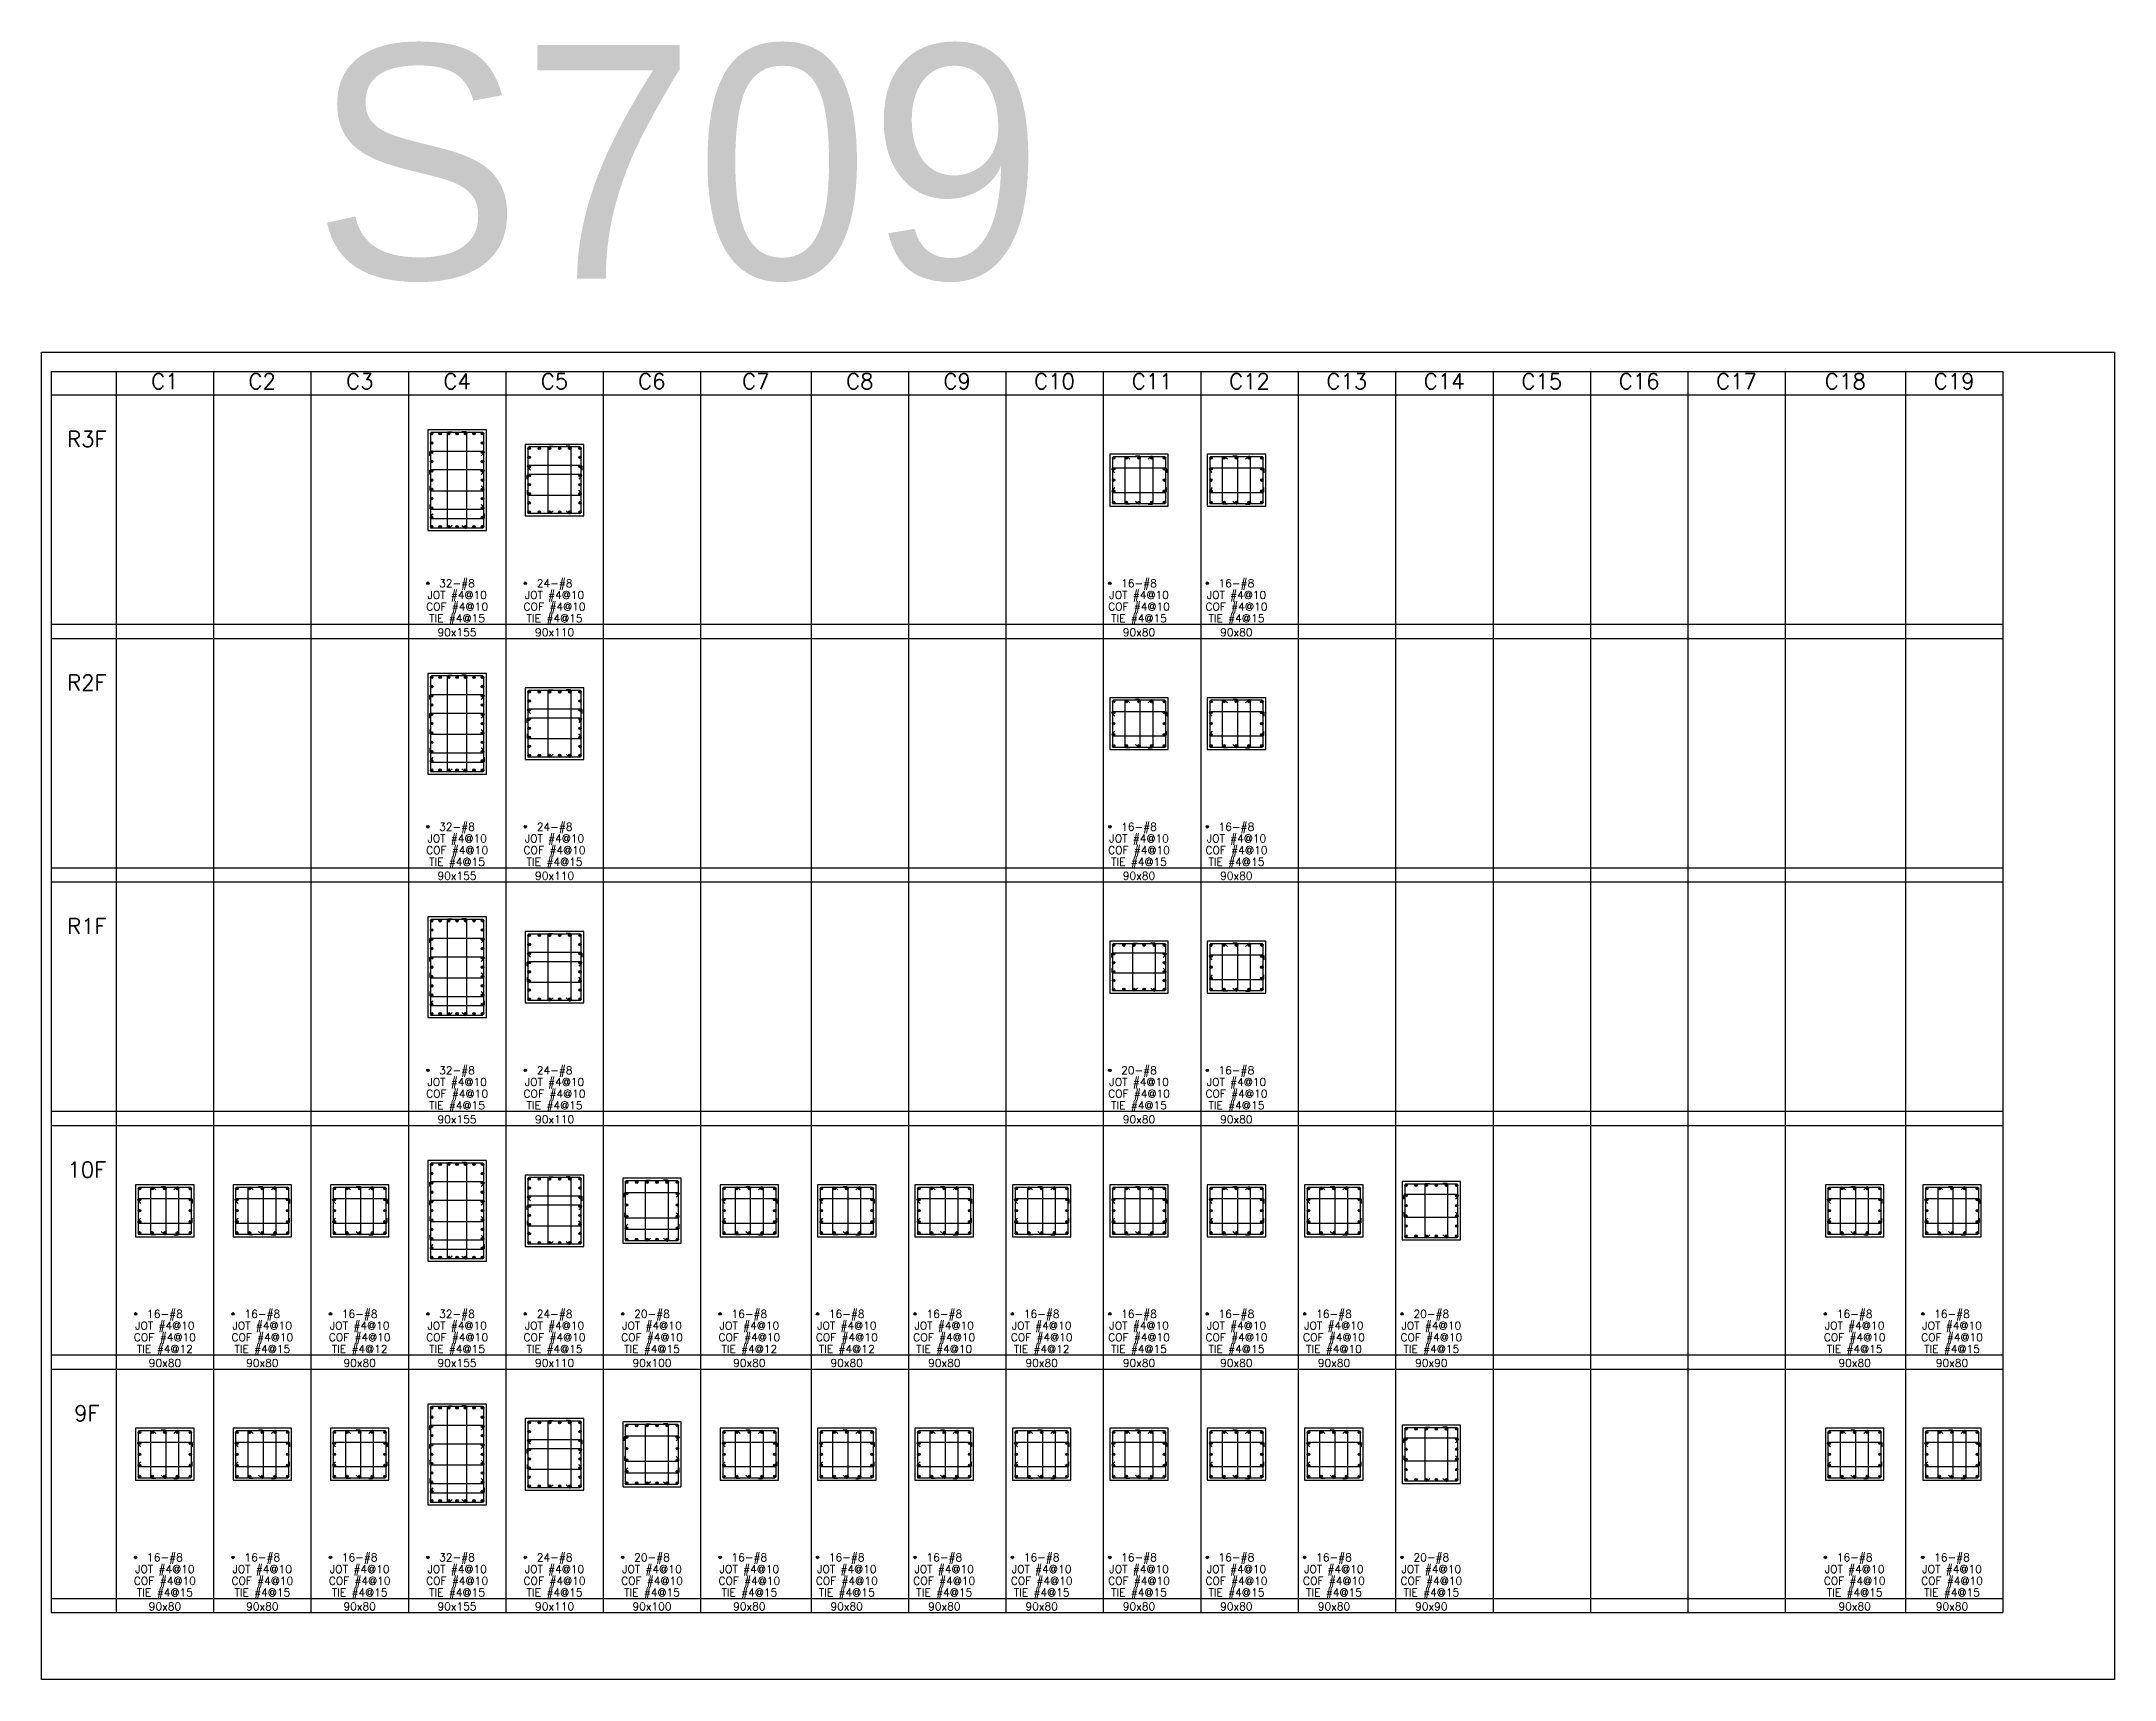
# Model space of a CAD drawing. Header units: millimetres. Extents: x 0 to 31920, y -6088 to 2522.
# Drawn here: x 25536 to 28728, y 0 to 2522 of the extents above; entities that cross this region are included whole.
import ezdxf
from ezdxf.enums import TextEntityAlignment as Align

# ---------------------------------------------------------------- set-up
doc = ezdxf.new("R2010")
doc.units = ezdxf.units.MM
doc.header["$MEASUREMENT"] = 0
for name, color, linetype in [('DwFm', 7, 'Continuous'), ('S-DIM', 2, 'Continuous'), ('S-RC', 130, 'Continuous'), ('S-REINF', 6, 'Continuous'), ('S-REINFD', 201, 'Continuous'), ('S-STUD', 1, 'Continuous'), ('S-TEXT', 2, 'Continuous')]:
    doc.layers.add(name, color=color, linetype=linetype)
doc.styles.add('CS4', font='romans.shx', dxfattribs={"width": 0.8, "bigfont": 'lsp.shx'})
doc.styles.add('HELOPEN', font='helopen.shx')

msp = doc.modelspace()

# ---------------------------------------------------------------- texts
at = {"color": 4, "style": 'HELOPEN'}
msp.add_text('S709', height=360, dxfattribs=at).set_placement((25953.9, 2156.8))
at = {"layer": 'S-TEXT', "style": 'CS4'}
for s, p in [('C1', (25726, 1987)), ('C2', (25876, 1987)), ('C3', (26026, 1987)), ('C4', (26176, 1987)), ('C5', (26326, 1987)), ('C6', (26476, 1987)), ('C7', (26636, 1987)), ('C8', (26796, 1987)), ('C9', (26946, 1987)), ('C10', (27096, 1987)), ('C11', (27246, 1987)), ('C12', (27396, 1987)), ('C13', (27546, 1987)), ('C14', (27696, 1987)), ('C15', (27846, 1987)), ('C16', (27996, 1987)), ('C17', (28146, 1987)), ('C18', (28313.5, 1987)), ('C19', (28481, 1987)), ('R3F', (25606, 1898)), ('R2F', (25606, 1523)), ('R1F', (25606, 1148)), ('10F', (25606, 773)), ('9F', (25606, 398))]:
    msp.add_text(s, height=24, dxfattribs=at).set_placement(p, align=Align.CENTER)

# ---------------------------------------------------------------- blocks, each defined once
blk = doc.blocks.new('繪圖範圍')
blk.add_lwpolyline([(0, 51.1), (79.8, 51.1), (79.8, 0), (0, 0)], close=True)
blk = doc.blocks.new('A$C169c4782')
at = {"layer": 'S-REINFD'}
h = blk.add_hatch(color=256, dxfattribs=at)
edge = h.paths.add_edge_path()
edge.add_arc((485.9, 1815.3), 1.91, 0, 360)
h = blk.add_hatch(color=256, dxfattribs=at)
edge = h.paths.add_edge_path()
edge.add_arc((485.9, 1801), 1.91, 0, 360)
h = blk.add_hatch(color=256, dxfattribs=at)
edge = h.paths.add_edge_path()
edge.add_arc((485.9, 1786.7), 1.91, 0, 360)
h = blk.add_hatch(color=256, dxfattribs=at)
edge = h.paths.add_edge_path()
edge.add_arc((498.9, 1815.3), 1.91, 0, 360)
h = blk.add_hatch(color=256, dxfattribs=at)
edge = h.paths.add_edge_path()
edge.add_arc((512, 1815.3), 1.91, 0, 360)
h = blk.add_hatch(color=256, dxfattribs=at)
edge = h.paths.add_edge_path()
edge.add_arc((525, 1815.3), 1.91, 0, 360)
h = blk.add_hatch(color=256, dxfattribs=at)
edge = h.paths.add_edge_path()
edge.add_arc((538, 1815.3), 1.91, 0, 360)
h = blk.add_hatch(color=256, dxfattribs=at)
edge = h.paths.add_edge_path()
edge.add_arc((551.1, 1815.3), 1.91, 0, 360)
h = blk.add_hatch(color=256, dxfattribs=at)
edge = h.paths.add_edge_path()
edge.add_arc((564.1, 1815.3), 1.91, 0, 360)
h = blk.add_hatch(color=256, dxfattribs=at)
edge = h.paths.add_edge_path()
edge.add_arc((564.1, 1801), 1.91, 0, 360)
h = blk.add_hatch(color=256, dxfattribs=at)
edge = h.paths.add_edge_path()
edge.add_arc((564.1, 1786.7), 1.91, 0, 360)
h = blk.add_hatch(color=256, dxfattribs=at)
edge = h.paths.add_edge_path()
edge.add_arc((635.9, 1792.8), 1.91, 0, 360)
h = blk.add_hatch(color=256, dxfattribs=at)
edge = h.paths.add_edge_path()
edge.add_arc((651.5, 1792.8), 1.91, 0, 360)
h = blk.add_hatch(color=256, dxfattribs=at)
edge = h.paths.add_edge_path()
edge.add_arc((667.2, 1792.8), 1.91, 0, 360)
h = blk.add_hatch(color=256, dxfattribs=at)
edge = h.paths.add_edge_path()
edge.add_arc((682.8, 1792.8), 1.91, 0, 360)
h = blk.add_hatch(color=256, dxfattribs=at)
edge = h.paths.add_edge_path()
edge.add_arc((698.5, 1792.8), 1.91, 0, 360)
h = blk.add_hatch(color=256, dxfattribs=at)
edge = h.paths.add_edge_path()
edge.add_arc((714.1, 1792.8), 1.91, 0, 360)
h = blk.add_hatch(color=256, dxfattribs=at)
edge = h.paths.add_edge_path()
edge.add_arc((485.9, 1772.4), 1.91, 0, 360)
h = blk.add_hatch(color=256, dxfattribs=at)
edge = h.paths.add_edge_path()
edge.add_arc((485.9, 1758.1), 1.91, 0, 360)
h = blk.add_hatch(color=256, dxfattribs=at)
edge = h.paths.add_edge_path()
edge.add_arc((564.1, 1772.4), 1.91, 0, 360)
h = blk.add_hatch(color=256, dxfattribs=at)
edge = h.paths.add_edge_path()
edge.add_arc((564.1, 1758.1), 1.91, 0, 360)
h = blk.add_hatch(color=256, dxfattribs=at)
edge = h.paths.add_edge_path()
edge.add_arc((635.9, 1778.8), 1.91, 0, 360)
h = blk.add_hatch(color=256, dxfattribs=at)
edge = h.paths.add_edge_path()
edge.add_arc((635.9, 1764.8), 1.91, 0, 360)
h = blk.add_hatch(color=256, dxfattribs=at)
edge = h.paths.add_edge_path()
edge.add_arc((714.1, 1778.8), 1.91, 0, 360)
h = blk.add_hatch(color=256, dxfattribs=at)
edge = h.paths.add_edge_path()
edge.add_arc((714.1, 1764.8), 1.91, 0, 360)
h = blk.add_hatch(color=256, dxfattribs=at)
edge = h.paths.add_edge_path()
edge.add_arc((1535.9, 1777.8), 1.91, 0, 360)
h = blk.add_hatch(color=256, dxfattribs=at)
edge = h.paths.add_edge_path()
edge.add_arc((1535.9, 1760.8), 1.91, 0, 360)
h = blk.add_hatch(color=256, dxfattribs=at)
edge = h.paths.add_edge_path()
edge.add_arc((1555.5, 1777.8), 1.91, 0, 360)
h = blk.add_hatch(color=256, dxfattribs=at)
edge = h.paths.add_edge_path()
edge.add_arc((1575, 1777.8), 1.91, 0, 360)
h = blk.add_hatch(color=256, dxfattribs=at)
edge = h.paths.add_edge_path()
edge.add_arc((1594.5, 1777.8), 1.91, 0, 360)
h = blk.add_hatch(color=256, dxfattribs=at)
edge = h.paths.add_edge_path()
edge.add_arc((1614.1, 1777.8), 1.91, 0, 360)
h = blk.add_hatch(color=256, dxfattribs=at)
edge = h.paths.add_edge_path()
edge.add_arc((1614.1, 1760.8), 1.91, 0, 360)
h = blk.add_hatch(color=256, dxfattribs=at)
edge = h.paths.add_edge_path()
edge.add_arc((1685.9, 1777.8), 1.91, 0, 360)
h = blk.add_hatch(color=256, dxfattribs=at)
edge = h.paths.add_edge_path()
edge.add_arc((1685.9, 1760.8), 1.91, 0, 360)
h = blk.add_hatch(color=256, dxfattribs=at)
edge = h.paths.add_edge_path()
edge.add_arc((1705.5, 1777.8), 1.91, 0, 360)
h = blk.add_hatch(color=256, dxfattribs=at)
edge = h.paths.add_edge_path()
edge.add_arc((1725, 1777.8), 1.91, 0, 360)
h = blk.add_hatch(color=256, dxfattribs=at)
edge = h.paths.add_edge_path()
edge.add_arc((1744.5, 1777.8), 1.91, 0, 360)
h = blk.add_hatch(color=256, dxfattribs=at)
edge = h.paths.add_edge_path()
edge.add_arc((1764.1, 1777.8), 1.91, 0, 360)
h = blk.add_hatch(color=256, dxfattribs=at)
edge = h.paths.add_edge_path()
edge.add_arc((1764.1, 1760.8), 1.91, 0, 360)
h = blk.add_hatch(color=256, dxfattribs=at)
edge = h.paths.add_edge_path()
edge.add_arc((485.9, 1743.8), 1.91, 0, 360)
h = blk.add_hatch(color=256, dxfattribs=at)
edge = h.paths.add_edge_path()
edge.add_arc((485.9, 1729.4), 1.91, 0, 360)
h = blk.add_hatch(color=256, dxfattribs=at)
edge = h.paths.add_edge_path()
edge.add_arc((564.1, 1743.8), 1.91, 0, 360)
h = blk.add_hatch(color=256, dxfattribs=at)
edge = h.paths.add_edge_path()
edge.add_arc((564.1, 1729.4), 1.91, 0, 360)
h = blk.add_hatch(color=256, dxfattribs=at)
edge = h.paths.add_edge_path()
edge.add_arc((635.9, 1750.8), 1.91, 0, 360)
h = blk.add_hatch(color=256, dxfattribs=at)
edge = h.paths.add_edge_path()
edge.add_arc((635.9, 1736.7), 1.91, 0, 360)
h = blk.add_hatch(color=256, dxfattribs=at)
edge = h.paths.add_edge_path()
edge.add_arc((635.9, 1722.7), 1.91, 0, 360)
h = blk.add_hatch(color=256, dxfattribs=at)
edge = h.paths.add_edge_path()
edge.add_arc((714.1, 1750.8), 1.91, 0, 360)
h = blk.add_hatch(color=256, dxfattribs=at)
edge = h.paths.add_edge_path()
edge.add_arc((714.1, 1736.7), 1.91, 0, 360)
h = blk.add_hatch(color=256, dxfattribs=at)
edge = h.paths.add_edge_path()
edge.add_arc((714.1, 1722.7), 1.91, 0, 360)
h = blk.add_hatch(color=256, dxfattribs=at)
edge = h.paths.add_edge_path()
edge.add_arc((1535.9, 1743.8), 1.91, 0, 360)
h = blk.add_hatch(color=256, dxfattribs=at)
edge = h.paths.add_edge_path()
edge.add_arc((1535.9, 1726.7), 1.91, 0, 360)
h = blk.add_hatch(color=256, dxfattribs=at)
edge = h.paths.add_edge_path()
edge.add_arc((1614.1, 1743.8), 1.91, 0, 360)
h = blk.add_hatch(color=256, dxfattribs=at)
edge = h.paths.add_edge_path()
edge.add_arc((1614.1, 1726.7), 1.91, 0, 360)
h = blk.add_hatch(color=256, dxfattribs=at)
edge = h.paths.add_edge_path()
edge.add_arc((1685.9, 1743.8), 1.91, 0, 360)
h = blk.add_hatch(color=256, dxfattribs=at)
edge = h.paths.add_edge_path()
edge.add_arc((1685.9, 1726.7), 1.91, 0, 360)
h = blk.add_hatch(color=256, dxfattribs=at)
edge = h.paths.add_edge_path()
edge.add_arc((1764.1, 1743.8), 1.91, 0, 360)
h = blk.add_hatch(color=256, dxfattribs=at)
edge = h.paths.add_edge_path()
edge.add_arc((1764.1, 1726.7), 1.91, 0, 360)
h = blk.add_hatch(color=256, dxfattribs=at)
edge = h.paths.add_edge_path()
edge.add_arc((485.9, 1715.1), 1.91, 0, 360)
h = blk.add_hatch(color=256, dxfattribs=at)
edge = h.paths.add_edge_path()
edge.add_arc((485.9, 1700.8), 1.91, 0, 360)
h = blk.add_hatch(color=256, dxfattribs=at)
edge = h.paths.add_edge_path()
edge.add_arc((564.1, 1715.1), 1.91, 0, 360)
h = blk.add_hatch(color=256, dxfattribs=at)
edge = h.paths.add_edge_path()
edge.add_arc((564.1, 1700.8), 1.91, 0, 360)
h = blk.add_hatch(color=256, dxfattribs=at)
edge = h.paths.add_edge_path()
edge.add_arc((635.9, 1708.7), 1.91, 0, 360)
h = blk.add_hatch(color=256, dxfattribs=at)
edge = h.paths.add_edge_path()
edge.add_arc((635.9, 1694.7), 1.91, 0, 360)
h = blk.add_hatch(color=256, dxfattribs=at)
edge = h.paths.add_edge_path()
edge.add_arc((651.5, 1694.7), 1.91, 0, 360)
h = blk.add_hatch(color=256, dxfattribs=at)
edge = h.paths.add_edge_path()
edge.add_arc((667.2, 1694.7), 1.91, 0, 360)
h = blk.add_hatch(color=256, dxfattribs=at)
edge = h.paths.add_edge_path()
edge.add_arc((682.8, 1694.7), 1.91, 0, 360)
h = blk.add_hatch(color=256, dxfattribs=at)
edge = h.paths.add_edge_path()
edge.add_arc((698.5, 1694.7), 1.91, 0, 360)
h = blk.add_hatch(color=256, dxfattribs=at)
edge = h.paths.add_edge_path()
edge.add_arc((714.1, 1708.7), 1.91, 0, 360)
h = blk.add_hatch(color=256, dxfattribs=at)
edge = h.paths.add_edge_path()
edge.add_arc((714.1, 1694.7), 1.91, 0, 360)
h = blk.add_hatch(color=256, dxfattribs=at)
edge = h.paths.add_edge_path()
edge.add_arc((1535.9, 1709.7), 1.91, 0, 360)
h = blk.add_hatch(color=256, dxfattribs=at)
edge = h.paths.add_edge_path()
edge.add_arc((1555.5, 1709.7), 1.91, 0, 360)
h = blk.add_hatch(color=256, dxfattribs=at)
edge = h.paths.add_edge_path()
edge.add_arc((1575, 1709.7), 1.91, 0, 360)
h = blk.add_hatch(color=256, dxfattribs=at)
edge = h.paths.add_edge_path()
edge.add_arc((1594.5, 1709.7), 1.91, 0, 360)
h = blk.add_hatch(color=256, dxfattribs=at)
edge = h.paths.add_edge_path()
edge.add_arc((1614.1, 1709.7), 1.91, 0, 360)
h = blk.add_hatch(color=256, dxfattribs=at)
edge = h.paths.add_edge_path()
edge.add_arc((1685.9, 1709.7), 1.91, 0, 360)
h = blk.add_hatch(color=256, dxfattribs=at)
edge = h.paths.add_edge_path()
edge.add_arc((1705.5, 1709.7), 1.91, 0, 360)
h = blk.add_hatch(color=256, dxfattribs=at)
edge = h.paths.add_edge_path()
edge.add_arc((1725, 1709.7), 1.91, 0, 360)
h = blk.add_hatch(color=256, dxfattribs=at)
edge = h.paths.add_edge_path()
edge.add_arc((1744.5, 1709.7), 1.91, 0, 360)
h = blk.add_hatch(color=256, dxfattribs=at)
edge = h.paths.add_edge_path()
edge.add_arc((1764.1, 1709.7), 1.91, 0, 360)
h = blk.add_hatch(color=256, dxfattribs=at)
edge = h.paths.add_edge_path()
edge.add_arc((485.9, 1686.5), 1.91, 0, 360)
h = blk.add_hatch(color=256, dxfattribs=at)
edge = h.paths.add_edge_path()
edge.add_arc((485.9, 1672.2), 1.91, 0, 360)
h = blk.add_hatch(color=256, dxfattribs=at)
edge = h.paths.add_edge_path()
edge.add_arc((498.9, 1672.2), 1.91, 0, 360)
h = blk.add_hatch(color=256, dxfattribs=at)
edge = h.paths.add_edge_path()
edge.add_arc((512, 1672.2), 1.91, 0, 360)
h = blk.add_hatch(color=256, dxfattribs=at)
edge = h.paths.add_edge_path()
edge.add_arc((525, 1672.2), 1.91, 0, 360)
h = blk.add_hatch(color=256, dxfattribs=at)
edge = h.paths.add_edge_path()
edge.add_arc((538, 1672.2), 1.91, 0, 360)
h = blk.add_hatch(color=256, dxfattribs=at)
edge = h.paths.add_edge_path()
edge.add_arc((551.1, 1672.2), 1.91, 0, 360)
h = blk.add_hatch(color=256, dxfattribs=at)
edge = h.paths.add_edge_path()
edge.add_arc((564.1, 1686.5), 1.91, 0, 360)
h = blk.add_hatch(color=256, dxfattribs=at)
edge = h.paths.add_edge_path()
edge.add_arc((564.1, 1672.2), 1.91, 0, 360)
h = blk.add_hatch(color=256, dxfattribs=at)
edge = h.paths.add_edge_path()
edge.add_arc((480, 1585), 1.91, 0, 360)
h = blk.add_hatch(color=256, dxfattribs=at)
edge = h.paths.add_edge_path()
edge.add_arc((630, 1585), 1.91, 0, 360)
h = blk.add_hatch(color=256, dxfattribs=at)
edge = h.paths.add_edge_path()
edge.add_arc((1530, 1585), 1.91, 0, 360)
h = blk.add_hatch(color=256, dxfattribs=at)
edge = h.paths.add_edge_path()
edge.add_arc((1680, 1585), 1.91, 0, 360)
h = blk.add_hatch(color=256, dxfattribs=at)
edge = h.paths.add_edge_path()
edge.add_arc((485.9, 1440.3), 1.91, 0, 360)
h = blk.add_hatch(color=256, dxfattribs=at)
edge = h.paths.add_edge_path()
edge.add_arc((498.9, 1440.3), 1.91, 0, 360)
h = blk.add_hatch(color=256, dxfattribs=at)
edge = h.paths.add_edge_path()
edge.add_arc((512, 1440.3), 1.91, 0, 360)
h = blk.add_hatch(color=256, dxfattribs=at)
edge = h.paths.add_edge_path()
edge.add_arc((525, 1440.3), 1.91, 0, 360)
h = blk.add_hatch(color=256, dxfattribs=at)
edge = h.paths.add_edge_path()
edge.add_arc((538, 1440.3), 1.91, 0, 360)
h = blk.add_hatch(color=256, dxfattribs=at)
edge = h.paths.add_edge_path()
edge.add_arc((551.1, 1440.3), 1.91, 0, 360)
h = blk.add_hatch(color=256, dxfattribs=at)
edge = h.paths.add_edge_path()
edge.add_arc((564.1, 1440.3), 1.91, 0, 360)
h = blk.add_hatch(color=256, dxfattribs=at)
edge = h.paths.add_edge_path()
edge.add_arc((485.9, 1426), 1.91, 0, 360)
h = blk.add_hatch(color=256, dxfattribs=at)
edge = h.paths.add_edge_path()
edge.add_arc((485.9, 1411.7), 1.91, 0, 360)
h = blk.add_hatch(color=256, dxfattribs=at)
edge = h.paths.add_edge_path()
edge.add_arc((564.1, 1426), 1.91, 0, 360)
h = blk.add_hatch(color=256, dxfattribs=at)
edge = h.paths.add_edge_path()
edge.add_arc((564.1, 1411.7), 1.91, 0, 360)
h = blk.add_hatch(color=256, dxfattribs=at)
edge = h.paths.add_edge_path()
edge.add_arc((635.9, 1417.8), 1.91, 0, 360)
h = blk.add_hatch(color=256, dxfattribs=at)
edge = h.paths.add_edge_path()
edge.add_arc((635.9, 1403.8), 1.91, 0, 360)
h = blk.add_hatch(color=256, dxfattribs=at)
edge = h.paths.add_edge_path()
edge.add_arc((651.5, 1417.8), 1.91, 0, 360)
h = blk.add_hatch(color=256, dxfattribs=at)
edge = h.paths.add_edge_path()
edge.add_arc((667.2, 1417.8), 1.91, 0, 360)
h = blk.add_hatch(color=256, dxfattribs=at)
edge = h.paths.add_edge_path()
edge.add_arc((682.8, 1417.8), 1.91, 0, 360)
h = blk.add_hatch(color=256, dxfattribs=at)
edge = h.paths.add_edge_path()
edge.add_arc((698.5, 1417.8), 1.91, 0, 360)
h = blk.add_hatch(color=256, dxfattribs=at)
edge = h.paths.add_edge_path()
edge.add_arc((714.1, 1417.8), 1.91, 0, 360)
h = blk.add_hatch(color=256, dxfattribs=at)
edge = h.paths.add_edge_path()
edge.add_arc((714.1, 1403.8), 1.91, 0, 360)
h = blk.add_hatch(color=256, dxfattribs=at)
edge = h.paths.add_edge_path()
edge.add_arc((1535.9, 1402.8), 1.91, 0, 360)
h = blk.add_hatch(color=256, dxfattribs=at)
edge = h.paths.add_edge_path()
edge.add_arc((1555.5, 1402.8), 1.91, 0, 360)
h = blk.add_hatch(color=256, dxfattribs=at)
edge = h.paths.add_edge_path()
edge.add_arc((1575, 1402.8), 1.91, 0, 360)
h = blk.add_hatch(color=256, dxfattribs=at)
edge = h.paths.add_edge_path()
edge.add_arc((1594.5, 1402.8), 1.91, 0, 360)
h = blk.add_hatch(color=256, dxfattribs=at)
edge = h.paths.add_edge_path()
edge.add_arc((1614.1, 1402.8), 1.91, 0, 360)
h = blk.add_hatch(color=256, dxfattribs=at)
edge = h.paths.add_edge_path()
edge.add_arc((1685.9, 1402.8), 1.91, 0, 360)
h = blk.add_hatch(color=256, dxfattribs=at)
edge = h.paths.add_edge_path()
edge.add_arc((1705.5, 1402.8), 1.91, 0, 360)
h = blk.add_hatch(color=256, dxfattribs=at)
edge = h.paths.add_edge_path()
edge.add_arc((1725, 1402.8), 1.91, 0, 360)
h = blk.add_hatch(color=256, dxfattribs=at)
edge = h.paths.add_edge_path()
edge.add_arc((1744.5, 1402.8), 1.91, 0, 360)
h = blk.add_hatch(color=256, dxfattribs=at)
edge = h.paths.add_edge_path()
edge.add_arc((1764.1, 1402.8), 1.91, 0, 360)
h = blk.add_hatch(color=256, dxfattribs=at)
edge = h.paths.add_edge_path()
edge.add_arc((485.9, 1397.4), 1.91, 0, 360)
h = blk.add_hatch(color=256, dxfattribs=at)
edge = h.paths.add_edge_path()
edge.add_arc((485.9, 1383.1), 1.91, 0, 360)
h = blk.add_hatch(color=256, dxfattribs=at)
edge = h.paths.add_edge_path()
edge.add_arc((564.1, 1397.4), 1.91, 0, 360)
h = blk.add_hatch(color=256, dxfattribs=at)
edge = h.paths.add_edge_path()
edge.add_arc((564.1, 1383.1), 1.91, 0, 360)
h = blk.add_hatch(color=256, dxfattribs=at)
edge = h.paths.add_edge_path()
edge.add_arc((635.9, 1389.8), 1.91, 0, 360)
h = blk.add_hatch(color=256, dxfattribs=at)
edge = h.paths.add_edge_path()
edge.add_arc((635.9, 1375.8), 1.91, 0, 360)
h = blk.add_hatch(color=256, dxfattribs=at)
edge = h.paths.add_edge_path()
edge.add_arc((714.1, 1389.8), 1.91, 0, 360)
h = blk.add_hatch(color=256, dxfattribs=at)
edge = h.paths.add_edge_path()
edge.add_arc((714.1, 1375.8), 1.91, 0, 360)
h = blk.add_hatch(color=256, dxfattribs=at)
edge = h.paths.add_edge_path()
edge.add_arc((1535.9, 1385.8), 1.91, 0, 360)
h = blk.add_hatch(color=256, dxfattribs=at)
edge = h.paths.add_edge_path()
edge.add_arc((1614.1, 1385.8), 1.91, 0, 360)
h = blk.add_hatch(color=256, dxfattribs=at)
edge = h.paths.add_edge_path()
edge.add_arc((1685.9, 1385.8), 1.91, 0, 360)
h = blk.add_hatch(color=256, dxfattribs=at)
edge = h.paths.add_edge_path()
edge.add_arc((1764.1, 1385.8), 1.91, 0, 360)
h = blk.add_hatch(color=256, dxfattribs=at)
edge = h.paths.add_edge_path()
edge.add_arc((485.9, 1368.8), 1.91, 0, 360)
h = blk.add_hatch(color=256, dxfattribs=at)
edge = h.paths.add_edge_path()
edge.add_arc((485.9, 1354.4), 1.91, 0, 360)
h = blk.add_hatch(color=256, dxfattribs=at)
edge = h.paths.add_edge_path()
edge.add_arc((485.9, 1340.1), 1.91, 0, 360)
h = blk.add_hatch(color=256, dxfattribs=at)
edge = h.paths.add_edge_path()
edge.add_arc((564.1, 1368.8), 1.91, 0, 360)
h = blk.add_hatch(color=256, dxfattribs=at)
edge = h.paths.add_edge_path()
edge.add_arc((564.1, 1354.4), 1.91, 0, 360)
h = blk.add_hatch(color=256, dxfattribs=at)
edge = h.paths.add_edge_path()
edge.add_arc((564.1, 1340.1), 1.91, 0, 360)
h = blk.add_hatch(color=256, dxfattribs=at)
edge = h.paths.add_edge_path()
edge.add_arc((635.9, 1361.7), 1.91, 0, 360)
h = blk.add_hatch(color=256, dxfattribs=at)
edge = h.paths.add_edge_path()
edge.add_arc((635.9, 1347.7), 1.91, 0, 360)
h = blk.add_hatch(color=256, dxfattribs=at)
edge = h.paths.add_edge_path()
edge.add_arc((714.1, 1361.7), 1.91, 0, 360)
h = blk.add_hatch(color=256, dxfattribs=at)
edge = h.paths.add_edge_path()
edge.add_arc((714.1, 1347.7), 1.91, 0, 360)
h = blk.add_hatch(color=256, dxfattribs=at)
edge = h.paths.add_edge_path()
edge.add_arc((1535.9, 1368.8), 1.91, 0, 360)
h = blk.add_hatch(color=256, dxfattribs=at)
edge = h.paths.add_edge_path()
edge.add_arc((1535.9, 1351.7), 1.91, 0, 360)
h = blk.add_hatch(color=256, dxfattribs=at)
edge = h.paths.add_edge_path()
edge.add_arc((1614.1, 1368.8), 1.91, 0, 360)
h = blk.add_hatch(color=256, dxfattribs=at)
edge = h.paths.add_edge_path()
edge.add_arc((1614.1, 1351.7), 1.91, 0, 360)
h = blk.add_hatch(color=256, dxfattribs=at)
edge = h.paths.add_edge_path()
edge.add_arc((1685.9, 1368.8), 1.91, 0, 360)
h = blk.add_hatch(color=256, dxfattribs=at)
edge = h.paths.add_edge_path()
edge.add_arc((1685.9, 1351.7), 1.91, 0, 360)
h = blk.add_hatch(color=256, dxfattribs=at)
edge = h.paths.add_edge_path()
edge.add_arc((1764.1, 1368.8), 1.91, 0, 360)
h = blk.add_hatch(color=256, dxfattribs=at)
edge = h.paths.add_edge_path()
edge.add_arc((1764.1, 1351.7), 1.91, 0, 360)
h = blk.add_hatch(color=256, dxfattribs=at)
edge = h.paths.add_edge_path()
edge.add_arc((485.9, 1325.8), 1.91, 0, 360)
h = blk.add_hatch(color=256, dxfattribs=at)
edge = h.paths.add_edge_path()
edge.add_arc((485.9, 1311.5), 1.91, 0, 360)
h = blk.add_hatch(color=256, dxfattribs=at)
edge = h.paths.add_edge_path()
edge.add_arc((564.1, 1325.8), 1.91, 0, 360)
h = blk.add_hatch(color=256, dxfattribs=at)
edge = h.paths.add_edge_path()
edge.add_arc((564.1, 1311.5), 1.91, 0, 360)
h = blk.add_hatch(color=256, dxfattribs=at)
edge = h.paths.add_edge_path()
edge.add_arc((635.9, 1333.7), 1.91, 0, 360)
h = blk.add_hatch(color=256, dxfattribs=at)
edge = h.paths.add_edge_path()
edge.add_arc((635.9, 1319.7), 1.91, 0, 360)
h = blk.add_hatch(color=256, dxfattribs=at)
edge = h.paths.add_edge_path()
edge.add_arc((651.5, 1319.7), 1.91, 0, 360)
h = blk.add_hatch(color=256, dxfattribs=at)
edge = h.paths.add_edge_path()
edge.add_arc((667.2, 1319.7), 1.91, 0, 360)
h = blk.add_hatch(color=256, dxfattribs=at)
edge = h.paths.add_edge_path()
edge.add_arc((682.8, 1319.7), 1.91, 0, 360)
h = blk.add_hatch(color=256, dxfattribs=at)
edge = h.paths.add_edge_path()
edge.add_arc((698.5, 1319.7), 1.91, 0, 360)
h = blk.add_hatch(color=256, dxfattribs=at)
edge = h.paths.add_edge_path()
edge.add_arc((714.1, 1333.7), 1.91, 0, 360)
h = blk.add_hatch(color=256, dxfattribs=at)
edge = h.paths.add_edge_path()
edge.add_arc((714.1, 1319.7), 1.91, 0, 360)
h = blk.add_hatch(color=256, dxfattribs=at)
edge = h.paths.add_edge_path()
edge.add_arc((1535.9, 1334.7), 1.91, 0, 360)
h = blk.add_hatch(color=256, dxfattribs=at)
edge = h.paths.add_edge_path()
edge.add_arc((1555.5, 1334.7), 1.91, 0, 360)
h = blk.add_hatch(color=256, dxfattribs=at)
edge = h.paths.add_edge_path()
edge.add_arc((1575, 1334.7), 1.91, 0, 360)
h = blk.add_hatch(color=256, dxfattribs=at)
edge = h.paths.add_edge_path()
edge.add_arc((1594.5, 1334.7), 1.91, 0, 360)
h = blk.add_hatch(color=256, dxfattribs=at)
edge = h.paths.add_edge_path()
edge.add_arc((1614.1, 1334.7), 1.91, 0, 360)
h = blk.add_hatch(color=256, dxfattribs=at)
edge = h.paths.add_edge_path()
edge.add_arc((1685.9, 1334.7), 1.91, 0, 360)
h = blk.add_hatch(color=256, dxfattribs=at)
edge = h.paths.add_edge_path()
edge.add_arc((1705.5, 1334.7), 1.91, 0, 360)
h = blk.add_hatch(color=256, dxfattribs=at)
edge = h.paths.add_edge_path()
edge.add_arc((1725, 1334.7), 1.91, 0, 360)
h = blk.add_hatch(color=256, dxfattribs=at)
edge = h.paths.add_edge_path()
edge.add_arc((1744.5, 1334.7), 1.91, 0, 360)
h = blk.add_hatch(color=256, dxfattribs=at)
edge = h.paths.add_edge_path()
edge.add_arc((1764.1, 1334.7), 1.91, 0, 360)
h = blk.add_hatch(color=256, dxfattribs=at)
edge = h.paths.add_edge_path()
edge.add_arc((485.9, 1297.2), 1.91, 0, 360)
h = blk.add_hatch(color=256, dxfattribs=at)
edge = h.paths.add_edge_path()
edge.add_arc((498.9, 1297.2), 1.91, 0, 360)
h = blk.add_hatch(color=256, dxfattribs=at)
edge = h.paths.add_edge_path()
edge.add_arc((512, 1297.2), 1.91, 0, 360)
h = blk.add_hatch(color=256, dxfattribs=at)
edge = h.paths.add_edge_path()
edge.add_arc((525, 1297.2), 1.91, 0, 360)
h = blk.add_hatch(color=256, dxfattribs=at)
edge = h.paths.add_edge_path()
edge.add_arc((538, 1297.2), 1.91, 0, 360)
h = blk.add_hatch(color=256, dxfattribs=at)
edge = h.paths.add_edge_path()
edge.add_arc((551.1, 1297.2), 1.91, 0, 360)
h = blk.add_hatch(color=256, dxfattribs=at)
edge = h.paths.add_edge_path()
edge.add_arc((564.1, 1297.2), 1.91, 0, 360)
h = blk.add_hatch(color=256, dxfattribs=at)
edge = h.paths.add_edge_path()
edge.add_arc((480, 1210), 1.91, 0, 360)
h = blk.add_hatch(color=256, dxfattribs=at)
edge = h.paths.add_edge_path()
edge.add_arc((630, 1210), 1.91, 0, 360)
h = blk.add_hatch(color=256, dxfattribs=at)
edge = h.paths.add_edge_path()
edge.add_arc((1530, 1210), 1.91, 0, 360)
h = blk.add_hatch(color=256, dxfattribs=at)
edge = h.paths.add_edge_path()
edge.add_arc((1680, 1210), 1.91, 0, 360)
h = blk.add_hatch(color=256, dxfattribs=at)
edge = h.paths.add_edge_path()
edge.add_arc((485.9, 1065.3), 1.91, 0, 360)
h = blk.add_hatch(color=256, dxfattribs=at)
edge = h.paths.add_edge_path()
edge.add_arc((498.9, 1065.3), 1.91, 0, 360)
h = blk.add_hatch(color=256, dxfattribs=at)
edge = h.paths.add_edge_path()
edge.add_arc((512, 1065.3), 1.91, 0, 360)
h = blk.add_hatch(color=256, dxfattribs=at)
edge = h.paths.add_edge_path()
edge.add_arc((525, 1065.3), 1.91, 0, 360)
h = blk.add_hatch(color=256, dxfattribs=at)
edge = h.paths.add_edge_path()
edge.add_arc((538, 1065.3), 1.91, 0, 360)
h = blk.add_hatch(color=256, dxfattribs=at)
edge = h.paths.add_edge_path()
edge.add_arc((551.1, 1065.3), 1.91, 0, 360)
h = blk.add_hatch(color=256, dxfattribs=at)
edge = h.paths.add_edge_path()
edge.add_arc((564.1, 1065.3), 1.91, 0, 360)
h = blk.add_hatch(color=256, dxfattribs=at)
edge = h.paths.add_edge_path()
edge.add_arc((485.9, 1051), 1.91, 0, 360)
h = blk.add_hatch(color=256, dxfattribs=at)
edge = h.paths.add_edge_path()
edge.add_arc((485.9, 1036.7), 1.91, 0, 360)
h = blk.add_hatch(color=256, dxfattribs=at)
edge = h.paths.add_edge_path()
edge.add_arc((485.9, 1022.4), 1.91, 0, 360)
h = blk.add_hatch(color=256, dxfattribs=at)
edge = h.paths.add_edge_path()
edge.add_arc((564.1, 1051), 1.91, 0, 360)
h = blk.add_hatch(color=256, dxfattribs=at)
edge = h.paths.add_edge_path()
edge.add_arc((564.1, 1036.7), 1.91, 0, 360)
h = blk.add_hatch(color=256, dxfattribs=at)
edge = h.paths.add_edge_path()
edge.add_arc((564.1, 1022.4), 1.91, 0, 360)
h = blk.add_hatch(color=256, dxfattribs=at)
edge = h.paths.add_edge_path()
edge.add_arc((635.9, 1042.8), 1.91, 0, 360)
h = blk.add_hatch(color=256, dxfattribs=at)
edge = h.paths.add_edge_path()
edge.add_arc((635.9, 1028.8), 1.91, 0, 360)
h = blk.add_hatch(color=256, dxfattribs=at)
edge = h.paths.add_edge_path()
edge.add_arc((651.5, 1042.8), 1.91, 0, 360)
h = blk.add_hatch(color=256, dxfattribs=at)
edge = h.paths.add_edge_path()
edge.add_arc((667.2, 1042.8), 1.91, 0, 360)
h = blk.add_hatch(color=256, dxfattribs=at)
edge = h.paths.add_edge_path()
edge.add_arc((682.8, 1042.8), 1.91, 0, 360)
h = blk.add_hatch(color=256, dxfattribs=at)
edge = h.paths.add_edge_path()
edge.add_arc((698.5, 1042.8), 1.91, 0, 360)
h = blk.add_hatch(color=256, dxfattribs=at)
edge = h.paths.add_edge_path()
edge.add_arc((714.1, 1042.8), 1.91, 0, 360)
h = blk.add_hatch(color=256, dxfattribs=at)
edge = h.paths.add_edge_path()
edge.add_arc((714.1, 1028.8), 1.91, 0, 360)
h = blk.add_hatch(color=256, dxfattribs=at)
edge = h.paths.add_edge_path()
edge.add_arc((1535.9, 1027.8), 1.91, 0, 360)
h = blk.add_hatch(color=256, dxfattribs=at)
edge = h.paths.add_edge_path()
edge.add_arc((1551.5, 1027.8), 1.91, 0, 360)
h = blk.add_hatch(color=256, dxfattribs=at)
edge = h.paths.add_edge_path()
edge.add_arc((1567.2, 1027.8), 1.91, 0, 360)
h = blk.add_hatch(color=256, dxfattribs=at)
edge = h.paths.add_edge_path()
edge.add_arc((1582.8, 1027.8), 1.91, 0, 360)
h = blk.add_hatch(color=256, dxfattribs=at)
edge = h.paths.add_edge_path()
edge.add_arc((1598.5, 1027.8), 1.91, 0, 360)
h = blk.add_hatch(color=256, dxfattribs=at)
edge = h.paths.add_edge_path()
edge.add_arc((1614.1, 1027.8), 1.91, 0, 360)
h = blk.add_hatch(color=256, dxfattribs=at)
edge = h.paths.add_edge_path()
edge.add_arc((1685.9, 1027.8), 1.91, 0, 360)
h = blk.add_hatch(color=256, dxfattribs=at)
edge = h.paths.add_edge_path()
edge.add_arc((1705.5, 1027.8), 1.91, 0, 360)
h = blk.add_hatch(color=256, dxfattribs=at)
edge = h.paths.add_edge_path()
edge.add_arc((1725, 1027.8), 1.91, 0, 360)
h = blk.add_hatch(color=256, dxfattribs=at)
edge = h.paths.add_edge_path()
edge.add_arc((1744.5, 1027.8), 1.91, 0, 360)
h = blk.add_hatch(color=256, dxfattribs=at)
edge = h.paths.add_edge_path()
edge.add_arc((1764.1, 1027.8), 1.91, 0, 360)
h = blk.add_hatch(color=256, dxfattribs=at)
edge = h.paths.add_edge_path()
edge.add_arc((485.9, 1008.1), 1.91, 0, 360)
h = blk.add_hatch(color=256, dxfattribs=at)
edge = h.paths.add_edge_path()
edge.add_arc((485.9, 993.8), 1.91, 0, 360)
h = blk.add_hatch(color=256, dxfattribs=at)
edge = h.paths.add_edge_path()
edge.add_arc((564.1, 1008.1), 1.91, 0, 360)
h = blk.add_hatch(color=256, dxfattribs=at)
edge = h.paths.add_edge_path()
edge.add_arc((564.1, 993.8), 1.91, 0, 360)
h = blk.add_hatch(color=256, dxfattribs=at)
edge = h.paths.add_edge_path()
edge.add_arc((635.9, 1014.8), 1.91, 0, 360)
h = blk.add_hatch(color=256, dxfattribs=at)
edge = h.paths.add_edge_path()
edge.add_arc((635.9, 1000.8), 1.91, 0, 360)
h = blk.add_hatch(color=256, dxfattribs=at)
edge = h.paths.add_edge_path()
edge.add_arc((714.1, 1014.8), 1.91, 0, 360)
h = blk.add_hatch(color=256, dxfattribs=at)
edge = h.paths.add_edge_path()
edge.add_arc((714.1, 1000.8), 1.91, 0, 360)
h = blk.add_hatch(color=256, dxfattribs=at)
edge = h.paths.add_edge_path()
edge.add_arc((1535.9, 1014.2), 1.91, 0, 360)
h = blk.add_hatch(color=256, dxfattribs=at)
edge = h.paths.add_edge_path()
edge.add_arc((1535.9, 1000.6), 1.91, 0, 360)
h = blk.add_hatch(color=256, dxfattribs=at)
edge = h.paths.add_edge_path()
edge.add_arc((1614.1, 1014.2), 1.91, 0, 360)
h = blk.add_hatch(color=256, dxfattribs=at)
edge = h.paths.add_edge_path()
edge.add_arc((1614.1, 1000.6), 1.91, 0, 360)
h = blk.add_hatch(color=256, dxfattribs=at)
edge = h.paths.add_edge_path()
edge.add_arc((1685.9, 1010.8), 1.91, 0, 360)
h = blk.add_hatch(color=256, dxfattribs=at)
edge = h.paths.add_edge_path()
edge.add_arc((1685.9, 993.8), 1.91, 0, 360)
h = blk.add_hatch(color=256, dxfattribs=at)
edge = h.paths.add_edge_path()
edge.add_arc((1764.1, 1010.8), 1.91, 0, 360)
h = blk.add_hatch(color=256, dxfattribs=at)
edge = h.paths.add_edge_path()
edge.add_arc((1764.1, 993.8), 1.91, 0, 360)
h = blk.add_hatch(color=256, dxfattribs=at)
edge = h.paths.add_edge_path()
edge.add_arc((485.9, 979.4), 1.91, 0, 360)
h = blk.add_hatch(color=256, dxfattribs=at)
edge = h.paths.add_edge_path()
edge.add_arc((485.9, 965.1), 1.91, 0, 360)
h = blk.add_hatch(color=256, dxfattribs=at)
edge = h.paths.add_edge_path()
edge.add_arc((564.1, 979.4), 1.91, 0, 360)
h = blk.add_hatch(color=256, dxfattribs=at)
edge = h.paths.add_edge_path()
edge.add_arc((564.1, 965.1), 1.91, 0, 360)
h = blk.add_hatch(color=256, dxfattribs=at)
edge = h.paths.add_edge_path()
edge.add_arc((635.9, 986.7), 1.91, 0, 360)
h = blk.add_hatch(color=256, dxfattribs=at)
edge = h.paths.add_edge_path()
edge.add_arc((635.9, 972.7), 1.91, 0, 360)
h = blk.add_hatch(color=256, dxfattribs=at)
edge = h.paths.add_edge_path()
edge.add_arc((635.9, 958.7), 1.91, 0, 360)
h = blk.add_hatch(color=256, dxfattribs=at)
edge = h.paths.add_edge_path()
edge.add_arc((714.1, 986.7), 1.91, 0, 360)
h = blk.add_hatch(color=256, dxfattribs=at)
edge = h.paths.add_edge_path()
edge.add_arc((714.1, 972.7), 1.91, 0, 360)
h = blk.add_hatch(color=256, dxfattribs=at)
edge = h.paths.add_edge_path()
edge.add_arc((714.1, 958.7), 1.91, 0, 360)
h = blk.add_hatch(color=256, dxfattribs=at)
edge = h.paths.add_edge_path()
edge.add_arc((1535.9, 986.9), 1.91, 0, 360)
h = blk.add_hatch(color=256, dxfattribs=at)
edge = h.paths.add_edge_path()
edge.add_arc((1535.9, 973.3), 1.91, 0, 360)
h = blk.add_hatch(color=256, dxfattribs=at)
edge = h.paths.add_edge_path()
edge.add_arc((1535.9, 959.7), 1.91, 0, 360)
h = blk.add_hatch(color=256, dxfattribs=at)
edge = h.paths.add_edge_path()
edge.add_arc((1551.5, 959.7), 1.91, 0, 360)
h = blk.add_hatch(color=256, dxfattribs=at)
edge = h.paths.add_edge_path()
edge.add_arc((1567.2, 959.7), 1.91, 0, 360)
h = blk.add_hatch(color=256, dxfattribs=at)
edge = h.paths.add_edge_path()
edge.add_arc((1582.8, 959.7), 1.91, 0, 360)
h = blk.add_hatch(color=256, dxfattribs=at)
edge = h.paths.add_edge_path()
edge.add_arc((1598.5, 959.7), 1.91, 0, 360)
h = blk.add_hatch(color=256, dxfattribs=at)
edge = h.paths.add_edge_path()
edge.add_arc((1614.1, 986.9), 1.91, 0, 360)
h = blk.add_hatch(color=256, dxfattribs=at)
edge = h.paths.add_edge_path()
edge.add_arc((1614.1, 973.3), 1.91, 0, 360)
h = blk.add_hatch(color=256, dxfattribs=at)
edge = h.paths.add_edge_path()
edge.add_arc((1614.1, 959.7), 1.91, 0, 360)
h = blk.add_hatch(color=256, dxfattribs=at)
edge = h.paths.add_edge_path()
edge.add_arc((1685.9, 976.7), 1.91, 0, 360)
h = blk.add_hatch(color=256, dxfattribs=at)
edge = h.paths.add_edge_path()
edge.add_arc((1685.9, 959.7), 1.91, 0, 360)
h = blk.add_hatch(color=256, dxfattribs=at)
edge = h.paths.add_edge_path()
edge.add_arc((1705.5, 959.7), 1.91, 0, 360)
h = blk.add_hatch(color=256, dxfattribs=at)
edge = h.paths.add_edge_path()
edge.add_arc((1725, 959.7), 1.91, 0, 360)
h = blk.add_hatch(color=256, dxfattribs=at)
edge = h.paths.add_edge_path()
edge.add_arc((1744.5, 959.7), 1.91, 0, 360)
h = blk.add_hatch(color=256, dxfattribs=at)
edge = h.paths.add_edge_path()
edge.add_arc((1764.1, 976.7), 1.91, 0, 360)
h = blk.add_hatch(color=256, dxfattribs=at)
edge = h.paths.add_edge_path()
edge.add_arc((1764.1, 959.7), 1.91, 0, 360)
h = blk.add_hatch(color=256, dxfattribs=at)
edge = h.paths.add_edge_path()
edge.add_arc((485.9, 950.8), 1.91, 0, 360)
h = blk.add_hatch(color=256, dxfattribs=at)
edge = h.paths.add_edge_path()
edge.add_arc((485.9, 936.5), 1.91, 0, 360)
h = blk.add_hatch(color=256, dxfattribs=at)
edge = h.paths.add_edge_path()
edge.add_arc((564.1, 950.8), 1.91, 0, 360)
h = blk.add_hatch(color=256, dxfattribs=at)
edge = h.paths.add_edge_path()
edge.add_arc((564.1, 936.5), 1.91, 0, 360)
h = blk.add_hatch(color=256, dxfattribs=at)
edge = h.paths.add_edge_path()
edge.add_arc((635.9, 944.7), 1.91, 0, 360)
h = blk.add_hatch(color=256, dxfattribs=at)
edge = h.paths.add_edge_path()
edge.add_arc((651.5, 944.7), 1.91, 0, 360)
h = blk.add_hatch(color=256, dxfattribs=at)
edge = h.paths.add_edge_path()
edge.add_arc((667.2, 944.7), 1.91, 0, 360)
h = blk.add_hatch(color=256, dxfattribs=at)
edge = h.paths.add_edge_path()
edge.add_arc((682.8, 944.7), 1.91, 0, 360)
h = blk.add_hatch(color=256, dxfattribs=at)
edge = h.paths.add_edge_path()
edge.add_arc((698.5, 944.7), 1.91, 0, 360)
h = blk.add_hatch(color=256, dxfattribs=at)
edge = h.paths.add_edge_path()
edge.add_arc((714.1, 944.7), 1.91, 0, 360)
h = blk.add_hatch(color=256, dxfattribs=at)
edge = h.paths.add_edge_path()
edge.add_arc((485.9, 922.2), 1.91, 0, 360)
h = blk.add_hatch(color=256, dxfattribs=at)
edge = h.paths.add_edge_path()
edge.add_arc((498.9, 922.2), 1.91, 0, 360)
h = blk.add_hatch(color=256, dxfattribs=at)
edge = h.paths.add_edge_path()
edge.add_arc((512, 922.2), 1.91, 0, 360)
h = blk.add_hatch(color=256, dxfattribs=at)
edge = h.paths.add_edge_path()
edge.add_arc((525, 922.2), 1.91, 0, 360)
h = blk.add_hatch(color=256, dxfattribs=at)
edge = h.paths.add_edge_path()
edge.add_arc((538, 922.2), 1.91, 0, 360)
h = blk.add_hatch(color=256, dxfattribs=at)
edge = h.paths.add_edge_path()
edge.add_arc((551.1, 922.2), 1.91, 0, 360)
h = blk.add_hatch(color=256, dxfattribs=at)
edge = h.paths.add_edge_path()
edge.add_arc((564.1, 922.2), 1.91, 0, 360)
h = blk.add_hatch(color=256, dxfattribs=at)
edge = h.paths.add_edge_path()
edge.add_arc((480, 835), 1.91, 0, 360)
h = blk.add_hatch(color=256, dxfattribs=at)
edge = h.paths.add_edge_path()
edge.add_arc((630, 835), 1.91, 0, 360)
h = blk.add_hatch(color=256, dxfattribs=at)
edge = h.paths.add_edge_path()
edge.add_arc((1530, 835), 1.91, 0, 360)
h = blk.add_hatch(color=256, dxfattribs=at)
edge = h.paths.add_edge_path()
edge.add_arc((1680, 835), 1.91, 0, 360)
h = blk.add_hatch(color=256, dxfattribs=at)
edge = h.paths.add_edge_path()
edge.add_arc((485.9, 690.3), 1.91, 0, 360)
h = blk.add_hatch(color=256, dxfattribs=at)
edge = h.paths.add_edge_path()
edge.add_arc((485.9, 676), 1.91, 0, 360)
h = blk.add_hatch(color=256, dxfattribs=at)
edge = h.paths.add_edge_path()
edge.add_arc((498.9, 690.3), 1.91, 0, 360)
h = blk.add_hatch(color=256, dxfattribs=at)
edge = h.paths.add_edge_path()
edge.add_arc((512, 690.3), 1.91, 0, 360)
h = blk.add_hatch(color=256, dxfattribs=at)
edge = h.paths.add_edge_path()
edge.add_arc((525, 690.3), 1.91, 0, 360)
h = blk.add_hatch(color=256, dxfattribs=at)
edge = h.paths.add_edge_path()
edge.add_arc((538, 690.3), 1.91, 0, 360)
h = blk.add_hatch(color=256, dxfattribs=at)
edge = h.paths.add_edge_path()
edge.add_arc((551.1, 690.3), 1.91, 0, 360)
h = blk.add_hatch(color=256, dxfattribs=at)
edge = h.paths.add_edge_path()
edge.add_arc((564.1, 690.3), 1.91, 0, 360)
h = blk.add_hatch(color=256, dxfattribs=at)
edge = h.paths.add_edge_path()
edge.add_arc((564.1, 676), 1.91, 0, 360)
h = blk.add_hatch(color=256, dxfattribs=at)
edge = h.paths.add_edge_path()
edge.add_arc((35.9, 652.8), 1.91, 0, 360)
h = blk.add_hatch(color=256, dxfattribs=at)
edge = h.paths.add_edge_path()
edge.add_arc((55.5, 652.8), 1.91, 0, 360)
h = blk.add_hatch(color=256, dxfattribs=at)
edge = h.paths.add_edge_path()
edge.add_arc((75, 652.8), 1.91, 0, 360)
h = blk.add_hatch(color=256, dxfattribs=at)
edge = h.paths.add_edge_path()
edge.add_arc((94.5, 652.8), 1.91, 0, 360)
h = blk.add_hatch(color=256, dxfattribs=at)
edge = h.paths.add_edge_path()
edge.add_arc((114.1, 652.8), 1.91, 0, 360)
h = blk.add_hatch(color=256, dxfattribs=at)
edge = h.paths.add_edge_path()
edge.add_arc((185.9, 652.8), 1.91, 0, 360)
h = blk.add_hatch(color=256, dxfattribs=at)
edge = h.paths.add_edge_path()
edge.add_arc((205.5, 652.8), 1.91, 0, 360)
h = blk.add_hatch(color=256, dxfattribs=at)
edge = h.paths.add_edge_path()
edge.add_arc((225, 652.8), 1.91, 0, 360)
h = blk.add_hatch(color=256, dxfattribs=at)
edge = h.paths.add_edge_path()
edge.add_arc((244.5, 652.8), 1.91, 0, 360)
h = blk.add_hatch(color=256, dxfattribs=at)
edge = h.paths.add_edge_path()
edge.add_arc((264.1, 652.8), 1.91, 0, 360)
h = blk.add_hatch(color=256, dxfattribs=at)
edge = h.paths.add_edge_path()
edge.add_arc((335.9, 652.8), 1.91, 0, 360)
h = blk.add_hatch(color=256, dxfattribs=at)
edge = h.paths.add_edge_path()
edge.add_arc((355.5, 652.8), 1.91, 0, 360)
h = blk.add_hatch(color=256, dxfattribs=at)
edge = h.paths.add_edge_path()
edge.add_arc((375, 652.8), 1.91, 0, 360)
h = blk.add_hatch(color=256, dxfattribs=at)
edge = h.paths.add_edge_path()
edge.add_arc((394.5, 652.8), 1.91, 0, 360)
h = blk.add_hatch(color=256, dxfattribs=at)
edge = h.paths.add_edge_path()
edge.add_arc((414.1, 652.8), 1.91, 0, 360)
h = blk.add_hatch(color=256, dxfattribs=at)
edge = h.paths.add_edge_path()
edge.add_arc((485.9, 661.7), 1.91, 0, 360)
h = blk.add_hatch(color=256, dxfattribs=at)
edge = h.paths.add_edge_path()
edge.add_arc((485.9, 647.4), 1.91, 0, 360)
h = blk.add_hatch(color=256, dxfattribs=at)
edge = h.paths.add_edge_path()
edge.add_arc((564.1, 661.7), 1.91, 0, 360)
h = blk.add_hatch(color=256, dxfattribs=at)
edge = h.paths.add_edge_path()
edge.add_arc((564.1, 647.4), 1.91, 0, 360)
h = blk.add_hatch(color=256, dxfattribs=at)
edge = h.paths.add_edge_path()
edge.add_arc((635.9, 667.8), 1.91, 0, 360)
h = blk.add_hatch(color=256, dxfattribs=at)
edge = h.paths.add_edge_path()
edge.add_arc((635.9, 653.8), 1.91, 0, 360)
h = blk.add_hatch(color=256, dxfattribs=at)
edge = h.paths.add_edge_path()
edge.add_arc((635.9, 639.8), 1.91, 0, 360)
h = blk.add_hatch(color=256, dxfattribs=at)
edge = h.paths.add_edge_path()
edge.add_arc((651.5, 667.8), 1.91, 0, 360)
h = blk.add_hatch(color=256, dxfattribs=at)
edge = h.paths.add_edge_path()
edge.add_arc((667.2, 667.8), 1.91, 0, 360)
h = blk.add_hatch(color=256, dxfattribs=at)
edge = h.paths.add_edge_path()
edge.add_arc((682.8, 667.8), 1.91, 0, 360)
h = blk.add_hatch(color=256, dxfattribs=at)
edge = h.paths.add_edge_path()
edge.add_arc((698.5, 667.8), 1.91, 0, 360)
h = blk.add_hatch(color=256, dxfattribs=at)
edge = h.paths.add_edge_path()
edge.add_arc((714.1, 667.8), 1.91, 0, 360)
h = blk.add_hatch(color=256, dxfattribs=at)
edge = h.paths.add_edge_path()
edge.add_arc((714.1, 653.8), 1.91, 0, 360)
h = blk.add_hatch(color=256, dxfattribs=at)
edge = h.paths.add_edge_path()
edge.add_arc((714.1, 639.8), 1.91, 0, 360)
h = blk.add_hatch(color=256, dxfattribs=at)
edge = h.paths.add_edge_path()
edge.add_arc((785.9, 662.8), 1.91, 0, 360)
h = blk.add_hatch(color=256, dxfattribs=at)
edge = h.paths.add_edge_path()
edge.add_arc((785.9, 645.2), 1.91, 0, 360)
h = blk.add_hatch(color=256, dxfattribs=at)
edge = h.paths.add_edge_path()
edge.add_arc((801.5, 662.8), 1.91, 0, 360)
h = blk.add_hatch(color=256, dxfattribs=at)
edge = h.paths.add_edge_path()
edge.add_arc((817.2, 662.8), 1.91, 0, 360)
h = blk.add_hatch(color=256, dxfattribs=at)
edge = h.paths.add_edge_path()
edge.add_arc((832.8, 662.8), 1.91, 0, 360)
h = blk.add_hatch(color=256, dxfattribs=at)
edge = h.paths.add_edge_path()
edge.add_arc((848.5, 662.8), 1.91, 0, 360)
h = blk.add_hatch(color=256, dxfattribs=at)
edge = h.paths.add_edge_path()
edge.add_arc((864.1, 662.8), 1.91, 0, 360)
h = blk.add_hatch(color=256, dxfattribs=at)
edge = h.paths.add_edge_path()
edge.add_arc((864.1, 645.2), 1.91, 0, 360)
h = blk.add_hatch(color=256, dxfattribs=at)
edge = h.paths.add_edge_path()
edge.add_arc((935.9, 652.8), 1.91, 0, 360)
h = blk.add_hatch(color=256, dxfattribs=at)
edge = h.paths.add_edge_path()
edge.add_arc((955.5, 652.8), 1.91, 0, 360)
h = blk.add_hatch(color=256, dxfattribs=at)
edge = h.paths.add_edge_path()
edge.add_arc((975, 652.8), 1.91, 0, 360)
h = blk.add_hatch(color=256, dxfattribs=at)
edge = h.paths.add_edge_path()
edge.add_arc((994.5, 652.8), 1.91, 0, 360)
h = blk.add_hatch(color=256, dxfattribs=at)
edge = h.paths.add_edge_path()
edge.add_arc((1014.1, 652.8), 1.91, 0, 360)
h = blk.add_hatch(color=256, dxfattribs=at)
edge = h.paths.add_edge_path()
edge.add_arc((1085.9, 652.8), 1.91, 0, 360)
h = blk.add_hatch(color=256, dxfattribs=at)
edge = h.paths.add_edge_path()
edge.add_arc((1105.5, 652.8), 1.91, 0, 360)
h = blk.add_hatch(color=256, dxfattribs=at)
edge = h.paths.add_edge_path()
edge.add_arc((1125, 652.8), 1.91, 0, 360)
h = blk.add_hatch(color=256, dxfattribs=at)
edge = h.paths.add_edge_path()
edge.add_arc((1144.5, 652.8), 1.91, 0, 360)
h = blk.add_hatch(color=256, dxfattribs=at)
edge = h.paths.add_edge_path()
edge.add_arc((1164.1, 652.8), 1.91, 0, 360)
h = blk.add_hatch(color=256, dxfattribs=at)
edge = h.paths.add_edge_path()
edge.add_arc((1235.9, 652.8), 1.91, 0, 360)
h = blk.add_hatch(color=256, dxfattribs=at)
edge = h.paths.add_edge_path()
edge.add_arc((1255.5, 652.8), 1.91, 0, 360)
h = blk.add_hatch(color=256, dxfattribs=at)
edge = h.paths.add_edge_path()
edge.add_arc((1275, 652.8), 1.91, 0, 360)
h = blk.add_hatch(color=256, dxfattribs=at)
edge = h.paths.add_edge_path()
edge.add_arc((1294.5, 652.8), 1.91, 0, 360)
h = blk.add_hatch(color=256, dxfattribs=at)
edge = h.paths.add_edge_path()
edge.add_arc((1314.1, 652.8), 1.91, 0, 360)
h = blk.add_hatch(color=256, dxfattribs=at)
edge = h.paths.add_edge_path()
edge.add_arc((1385.9, 652.8), 1.91, 0, 360)
h = blk.add_hatch(color=256, dxfattribs=at)
edge = h.paths.add_edge_path()
edge.add_arc((1405.5, 652.8), 1.91, 0, 360)
h = blk.add_hatch(color=256, dxfattribs=at)
edge = h.paths.add_edge_path()
edge.add_arc((1425, 652.8), 1.91, 0, 360)
h = blk.add_hatch(color=256, dxfattribs=at)
edge = h.paths.add_edge_path()
edge.add_arc((1444.5, 652.8), 1.91, 0, 360)
h = blk.add_hatch(color=256, dxfattribs=at)
edge = h.paths.add_edge_path()
edge.add_arc((1464.1, 652.8), 1.91, 0, 360)
h = blk.add_hatch(color=256, dxfattribs=at)
edge = h.paths.add_edge_path()
edge.add_arc((1535.9, 652.8), 1.91, 0, 360)
h = blk.add_hatch(color=256, dxfattribs=at)
edge = h.paths.add_edge_path()
edge.add_arc((1555.5, 652.8), 1.91, 0, 360)
h = blk.add_hatch(color=256, dxfattribs=at)
edge = h.paths.add_edge_path()
edge.add_arc((1575, 652.8), 1.91, 0, 360)
h = blk.add_hatch(color=256, dxfattribs=at)
edge = h.paths.add_edge_path()
edge.add_arc((1594.5, 652.8), 1.91, 0, 360)
h = blk.add_hatch(color=256, dxfattribs=at)
edge = h.paths.add_edge_path()
edge.add_arc((1614.1, 652.8), 1.91, 0, 360)
h = blk.add_hatch(color=256, dxfattribs=at)
edge = h.paths.add_edge_path()
edge.add_arc((1685.9, 652.8), 1.91, 0, 360)
h = blk.add_hatch(color=256, dxfattribs=at)
edge = h.paths.add_edge_path()
edge.add_arc((1705.5, 652.8), 1.91, 0, 360)
h = blk.add_hatch(color=256, dxfattribs=at)
edge = h.paths.add_edge_path()
edge.add_arc((1725, 652.8), 1.91, 0, 360)
h = blk.add_hatch(color=256, dxfattribs=at)
edge = h.paths.add_edge_path()
edge.add_arc((1744.5, 652.8), 1.91, 0, 360)
h = blk.add_hatch(color=256, dxfattribs=at)
edge = h.paths.add_edge_path()
edge.add_arc((1764.1, 652.8), 1.91, 0, 360)
h = blk.add_hatch(color=256, dxfattribs=at)
edge = h.paths.add_edge_path()
edge.add_arc((1835.9, 652.8), 1.91, 0, 360)
h = blk.add_hatch(color=256, dxfattribs=at)
edge = h.paths.add_edge_path()
edge.add_arc((1855.5, 652.8), 1.91, 0, 360)
h = blk.add_hatch(color=256, dxfattribs=at)
edge = h.paths.add_edge_path()
edge.add_arc((1875, 652.8), 1.91, 0, 360)
h = blk.add_hatch(color=256, dxfattribs=at)
edge = h.paths.add_edge_path()
edge.add_arc((1894.5, 652.8), 1.91, 0, 360)
h = blk.add_hatch(color=256, dxfattribs=at)
edge = h.paths.add_edge_path()
edge.add_arc((1914.1, 652.8), 1.91, 0, 360)
h = blk.add_hatch(color=256, dxfattribs=at)
edge = h.paths.add_edge_path()
edge.add_arc((1985.9, 657.8), 1.91, 0, 360)
h = blk.add_hatch(color=256, dxfattribs=at)
edge = h.paths.add_edge_path()
edge.add_arc((1985.9, 642.2), 1.91, 0, 360)
h = blk.add_hatch(color=256, dxfattribs=at)
edge = h.paths.add_edge_path()
edge.add_arc((2001.5, 657.8), 1.91, 0, 360)
h = blk.add_hatch(color=256, dxfattribs=at)
edge = h.paths.add_edge_path()
edge.add_arc((2017.2, 657.8), 1.91, 0, 360)
h = blk.add_hatch(color=256, dxfattribs=at)
edge = h.paths.add_edge_path()
edge.add_arc((2032.8, 657.8), 1.91, 0, 360)
h = blk.add_hatch(color=256, dxfattribs=at)
edge = h.paths.add_edge_path()
edge.add_arc((2048.5, 657.8), 1.91, 0, 360)
h = blk.add_hatch(color=256, dxfattribs=at)
edge = h.paths.add_edge_path()
edge.add_arc((2064.1, 657.8), 1.91, 0, 360)
h = blk.add_hatch(color=256, dxfattribs=at)
edge = h.paths.add_edge_path()
edge.add_arc((2064.1, 642.2), 1.91, 0, 360)
h = blk.add_hatch(color=256, dxfattribs=at)
edge = h.paths.add_edge_path()
edge.add_arc((35.9, 635.8), 1.91, 0, 360)
h = blk.add_hatch(color=256, dxfattribs=at)
edge = h.paths.add_edge_path()
edge.add_arc((35.9, 618.8), 1.91, 0, 360)
h = blk.add_hatch(color=256, dxfattribs=at)
edge = h.paths.add_edge_path()
edge.add_arc((114.1, 635.8), 1.91, 0, 360)
h = blk.add_hatch(color=256, dxfattribs=at)
edge = h.paths.add_edge_path()
edge.add_arc((114.1, 618.8), 1.91, 0, 360)
h = blk.add_hatch(color=256, dxfattribs=at)
edge = h.paths.add_edge_path()
edge.add_arc((185.9, 635.8), 1.91, 0, 360)
h = blk.add_hatch(color=256, dxfattribs=at)
edge = h.paths.add_edge_path()
edge.add_arc((185.9, 618.8), 1.91, 0, 360)
h = blk.add_hatch(color=256, dxfattribs=at)
edge = h.paths.add_edge_path()
edge.add_arc((264.1, 635.8), 1.91, 0, 360)
h = blk.add_hatch(color=256, dxfattribs=at)
edge = h.paths.add_edge_path()
edge.add_arc((264.1, 618.8), 1.91, 0, 360)
h = blk.add_hatch(color=256, dxfattribs=at)
edge = h.paths.add_edge_path()
edge.add_arc((335.9, 635.8), 1.91, 0, 360)
h = blk.add_hatch(color=256, dxfattribs=at)
edge = h.paths.add_edge_path()
edge.add_arc((335.9, 618.8), 1.91, 0, 360)
h = blk.add_hatch(color=256, dxfattribs=at)
edge = h.paths.add_edge_path()
edge.add_arc((414.1, 635.8), 1.91, 0, 360)
h = blk.add_hatch(color=256, dxfattribs=at)
edge = h.paths.add_edge_path()
edge.add_arc((414.1, 618.8), 1.91, 0, 360)
h = blk.add_hatch(color=256, dxfattribs=at)
edge = h.paths.add_edge_path()
edge.add_arc((485.9, 633.1), 1.91, 0, 360)
h = blk.add_hatch(color=256, dxfattribs=at)
edge = h.paths.add_edge_path()
edge.add_arc((485.9, 618.8), 1.91, 0, 360)
h = blk.add_hatch(color=256, dxfattribs=at)
edge = h.paths.add_edge_path()
edge.add_arc((564.1, 633.1), 1.91, 0, 360)
h = blk.add_hatch(color=256, dxfattribs=at)
edge = h.paths.add_edge_path()
edge.add_arc((564.1, 618.8), 1.91, 0, 360)
h = blk.add_hatch(color=256, dxfattribs=at)
edge = h.paths.add_edge_path()
edge.add_arc((635.9, 625.8), 1.91, 0, 360)
h = blk.add_hatch(color=256, dxfattribs=at)
edge = h.paths.add_edge_path()
edge.add_arc((635.9, 611.7), 1.91, 0, 360)
h = blk.add_hatch(color=256, dxfattribs=at)
edge = h.paths.add_edge_path()
edge.add_arc((714.1, 625.8), 1.91, 0, 360)
h = blk.add_hatch(color=256, dxfattribs=at)
edge = h.paths.add_edge_path()
edge.add_arc((714.1, 611.7), 1.91, 0, 360)
h = blk.add_hatch(color=256, dxfattribs=at)
edge = h.paths.add_edge_path()
edge.add_arc((785.9, 627.6), 1.91, 0, 360)
h = blk.add_hatch(color=256, dxfattribs=at)
edge = h.paths.add_edge_path()
edge.add_arc((785.9, 609.9), 1.91, 0, 360)
h = blk.add_hatch(color=256, dxfattribs=at)
edge = h.paths.add_edge_path()
edge.add_arc((864.1, 627.6), 1.91, 0, 360)
h = blk.add_hatch(color=256, dxfattribs=at)
edge = h.paths.add_edge_path()
edge.add_arc((864.1, 609.9), 1.91, 0, 360)
h = blk.add_hatch(color=256, dxfattribs=at)
edge = h.paths.add_edge_path()
edge.add_arc((935.9, 635.8), 1.91, 0, 360)
h = blk.add_hatch(color=256, dxfattribs=at)
edge = h.paths.add_edge_path()
edge.add_arc((935.9, 618.8), 1.91, 0, 360)
h = blk.add_hatch(color=256, dxfattribs=at)
edge = h.paths.add_edge_path()
edge.add_arc((1014.1, 635.8), 1.91, 0, 360)
h = blk.add_hatch(color=256, dxfattribs=at)
edge = h.paths.add_edge_path()
edge.add_arc((1014.1, 618.8), 1.91, 0, 360)
h = blk.add_hatch(color=256, dxfattribs=at)
edge = h.paths.add_edge_path()
edge.add_arc((1085.9, 635.8), 1.91, 0, 360)
h = blk.add_hatch(color=256, dxfattribs=at)
edge = h.paths.add_edge_path()
edge.add_arc((1085.9, 618.8), 1.91, 0, 360)
h = blk.add_hatch(color=256, dxfattribs=at)
edge = h.paths.add_edge_path()
edge.add_arc((1164.1, 635.8), 1.91, 0, 360)
h = blk.add_hatch(color=256, dxfattribs=at)
edge = h.paths.add_edge_path()
edge.add_arc((1164.1, 618.8), 1.91, 0, 360)
h = blk.add_hatch(color=256, dxfattribs=at)
edge = h.paths.add_edge_path()
edge.add_arc((1235.9, 635.8), 1.91, 0, 360)
h = blk.add_hatch(color=256, dxfattribs=at)
edge = h.paths.add_edge_path()
edge.add_arc((1235.9, 618.8), 1.91, 0, 360)
h = blk.add_hatch(color=256, dxfattribs=at)
edge = h.paths.add_edge_path()
edge.add_arc((1314.1, 635.8), 1.91, 0, 360)
h = blk.add_hatch(color=256, dxfattribs=at)
edge = h.paths.add_edge_path()
edge.add_arc((1314.1, 618.8), 1.91, 0, 360)
h = blk.add_hatch(color=256, dxfattribs=at)
edge = h.paths.add_edge_path()
edge.add_arc((1385.9, 635.8), 1.91, 0, 360)
h = blk.add_hatch(color=256, dxfattribs=at)
edge = h.paths.add_edge_path()
edge.add_arc((1385.9, 618.8), 1.91, 0, 360)
h = blk.add_hatch(color=256, dxfattribs=at)
edge = h.paths.add_edge_path()
edge.add_arc((1464.1, 635.8), 1.91, 0, 360)
h = blk.add_hatch(color=256, dxfattribs=at)
edge = h.paths.add_edge_path()
edge.add_arc((1464.1, 618.8), 1.91, 0, 360)
h = blk.add_hatch(color=256, dxfattribs=at)
edge = h.paths.add_edge_path()
edge.add_arc((1535.9, 635.8), 1.91, 0, 360)
h = blk.add_hatch(color=256, dxfattribs=at)
edge = h.paths.add_edge_path()
edge.add_arc((1535.9, 618.8), 1.91, 0, 360)
h = blk.add_hatch(color=256, dxfattribs=at)
edge = h.paths.add_edge_path()
edge.add_arc((1614.1, 635.8), 1.91, 0, 360)
h = blk.add_hatch(color=256, dxfattribs=at)
edge = h.paths.add_edge_path()
edge.add_arc((1614.1, 618.8), 1.91, 0, 360)
h = blk.add_hatch(color=256, dxfattribs=at)
edge = h.paths.add_edge_path()
edge.add_arc((1685.9, 635.8), 1.91, 0, 360)
h = blk.add_hatch(color=256, dxfattribs=at)
edge = h.paths.add_edge_path()
edge.add_arc((1685.9, 618.8), 1.91, 0, 360)
h = blk.add_hatch(color=256, dxfattribs=at)
edge = h.paths.add_edge_path()
edge.add_arc((1764.1, 635.8), 1.91, 0, 360)
h = blk.add_hatch(color=256, dxfattribs=at)
edge = h.paths.add_edge_path()
edge.add_arc((1764.1, 618.8), 1.91, 0, 360)
h = blk.add_hatch(color=256, dxfattribs=at)
edge = h.paths.add_edge_path()
edge.add_arc((1835.9, 635.8), 1.91, 0, 360)
h = blk.add_hatch(color=256, dxfattribs=at)
edge = h.paths.add_edge_path()
edge.add_arc((1835.9, 618.8), 1.91, 0, 360)
h = blk.add_hatch(color=256, dxfattribs=at)
edge = h.paths.add_edge_path()
edge.add_arc((1914.1, 635.8), 1.91, 0, 360)
h = blk.add_hatch(color=256, dxfattribs=at)
edge = h.paths.add_edge_path()
edge.add_arc((1914.1, 618.8), 1.91, 0, 360)
h = blk.add_hatch(color=256, dxfattribs=at)
edge = h.paths.add_edge_path()
edge.add_arc((1985.9, 626.6), 1.91, 0, 360)
h = blk.add_hatch(color=256, dxfattribs=at)
edge = h.paths.add_edge_path()
edge.add_arc((1985.9, 610.9), 1.91, 0, 360)
h = blk.add_hatch(color=256, dxfattribs=at)
edge = h.paths.add_edge_path()
edge.add_arc((2064.1, 626.6), 1.91, 0, 360)
h = blk.add_hatch(color=256, dxfattribs=at)
edge = h.paths.add_edge_path()
edge.add_arc((2064.1, 610.9), 1.91, 0, 360)
h = blk.add_hatch(color=256, dxfattribs=at)
edge = h.paths.add_edge_path()
edge.add_arc((35.9, 601.7), 1.91, 0, 360)
h = blk.add_hatch(color=256, dxfattribs=at)
edge = h.paths.add_edge_path()
edge.add_arc((35.9, 584.7), 1.91, 0, 360)
h = blk.add_hatch(color=256, dxfattribs=at)
edge = h.paths.add_edge_path()
edge.add_arc((55.5, 584.7), 1.91, 0, 360)
h = blk.add_hatch(color=256, dxfattribs=at)
edge = h.paths.add_edge_path()
edge.add_arc((75, 584.7), 1.91, 0, 360)
h = blk.add_hatch(color=256, dxfattribs=at)
edge = h.paths.add_edge_path()
edge.add_arc((94.5, 584.7), 1.91, 0, 360)
h = blk.add_hatch(color=256, dxfattribs=at)
edge = h.paths.add_edge_path()
edge.add_arc((114.1, 601.7), 1.91, 0, 360)
h = blk.add_hatch(color=256, dxfattribs=at)
edge = h.paths.add_edge_path()
edge.add_arc((114.1, 584.7), 1.91, 0, 360)
h = blk.add_hatch(color=256, dxfattribs=at)
edge = h.paths.add_edge_path()
edge.add_arc((185.9, 601.7), 1.91, 0, 360)
h = blk.add_hatch(color=256, dxfattribs=at)
edge = h.paths.add_edge_path()
edge.add_arc((185.9, 584.7), 1.91, 0, 360)
h = blk.add_hatch(color=256, dxfattribs=at)
edge = h.paths.add_edge_path()
edge.add_arc((205.5, 584.7), 1.91, 0, 360)
h = blk.add_hatch(color=256, dxfattribs=at)
edge = h.paths.add_edge_path()
edge.add_arc((225, 584.7), 1.91, 0, 360)
h = blk.add_hatch(color=256, dxfattribs=at)
edge = h.paths.add_edge_path()
edge.add_arc((244.5, 584.7), 1.91, 0, 360)
h = blk.add_hatch(color=256, dxfattribs=at)
edge = h.paths.add_edge_path()
edge.add_arc((264.1, 601.7), 1.91, 0, 360)
h = blk.add_hatch(color=256, dxfattribs=at)
edge = h.paths.add_edge_path()
edge.add_arc((264.1, 584.7), 1.91, 0, 360)
h = blk.add_hatch(color=256, dxfattribs=at)
edge = h.paths.add_edge_path()
edge.add_arc((335.9, 601.7), 1.91, 0, 360)
h = blk.add_hatch(color=256, dxfattribs=at)
edge = h.paths.add_edge_path()
edge.add_arc((335.9, 584.7), 1.91, 0, 360)
h = blk.add_hatch(color=256, dxfattribs=at)
edge = h.paths.add_edge_path()
edge.add_arc((355.5, 584.7), 1.91, 0, 360)
h = blk.add_hatch(color=256, dxfattribs=at)
edge = h.paths.add_edge_path()
edge.add_arc((375, 584.7), 1.91, 0, 360)
h = blk.add_hatch(color=256, dxfattribs=at)
edge = h.paths.add_edge_path()
edge.add_arc((394.5, 584.7), 1.91, 0, 360)
h = blk.add_hatch(color=256, dxfattribs=at)
edge = h.paths.add_edge_path()
edge.add_arc((414.1, 601.7), 1.91, 0, 360)
h = blk.add_hatch(color=256, dxfattribs=at)
edge = h.paths.add_edge_path()
edge.add_arc((414.1, 584.7), 1.91, 0, 360)
h = blk.add_hatch(color=256, dxfattribs=at)
edge = h.paths.add_edge_path()
edge.add_arc((485.9, 604.4), 1.91, 0, 360)
h = blk.add_hatch(color=256, dxfattribs=at)
edge = h.paths.add_edge_path()
edge.add_arc((485.9, 590.1), 1.91, 0, 360)
h = blk.add_hatch(color=256, dxfattribs=at)
edge = h.paths.add_edge_path()
edge.add_arc((485.9, 575.8), 1.91, 0, 360)
h = blk.add_hatch(color=256, dxfattribs=at)
edge = h.paths.add_edge_path()
edge.add_arc((564.1, 604.4), 1.91, 0, 360)
h = blk.add_hatch(color=256, dxfattribs=at)
edge = h.paths.add_edge_path()
edge.add_arc((564.1, 590.1), 1.91, 0, 360)
h = blk.add_hatch(color=256, dxfattribs=at)
edge = h.paths.add_edge_path()
edge.add_arc((564.1, 575.8), 1.91, 0, 360)
h = blk.add_hatch(color=256, dxfattribs=at)
edge = h.paths.add_edge_path()
edge.add_arc((635.9, 597.7), 1.91, 0, 360)
h = blk.add_hatch(color=256, dxfattribs=at)
edge = h.paths.add_edge_path()
edge.add_arc((635.9, 583.7), 1.91, 0, 360)
h = blk.add_hatch(color=256, dxfattribs=at)
edge = h.paths.add_edge_path()
edge.add_arc((714.1, 597.7), 1.91, 0, 360)
h = blk.add_hatch(color=256, dxfattribs=at)
edge = h.paths.add_edge_path()
edge.add_arc((714.1, 583.7), 1.91, 0, 360)
h = blk.add_hatch(color=256, dxfattribs=at)
edge = h.paths.add_edge_path()
edge.add_arc((785.9, 592.3), 1.91, 0, 360)
h = blk.add_hatch(color=256, dxfattribs=at)
edge = h.paths.add_edge_path()
edge.add_arc((785.9, 574.7), 1.91, 0, 360)
h = blk.add_hatch(color=256, dxfattribs=at)
edge = h.paths.add_edge_path()
edge.add_arc((801.5, 574.7), 1.91, 0, 360)
h = blk.add_hatch(color=256, dxfattribs=at)
edge = h.paths.add_edge_path()
edge.add_arc((817.2, 574.7), 1.91, 0, 360)
h = blk.add_hatch(color=256, dxfattribs=at)
edge = h.paths.add_edge_path()
edge.add_arc((832.8, 574.7), 1.91, 0, 360)
h = blk.add_hatch(color=256, dxfattribs=at)
edge = h.paths.add_edge_path()
edge.add_arc((848.5, 574.7), 1.91, 0, 360)
h = blk.add_hatch(color=256, dxfattribs=at)
edge = h.paths.add_edge_path()
edge.add_arc((864.1, 592.3), 1.91, 0, 360)
h = blk.add_hatch(color=256, dxfattribs=at)
edge = h.paths.add_edge_path()
edge.add_arc((864.1, 574.7), 1.91, 0, 360)
h = blk.add_hatch(color=256, dxfattribs=at)
edge = h.paths.add_edge_path()
edge.add_arc((935.9, 601.7), 1.91, 0, 360)
h = blk.add_hatch(color=256, dxfattribs=at)
edge = h.paths.add_edge_path()
edge.add_arc((935.9, 584.7), 1.91, 0, 360)
h = blk.add_hatch(color=256, dxfattribs=at)
edge = h.paths.add_edge_path()
edge.add_arc((955.5, 584.7), 1.91, 0, 360)
h = blk.add_hatch(color=256, dxfattribs=at)
edge = h.paths.add_edge_path()
edge.add_arc((975, 584.7), 1.91, 0, 360)
h = blk.add_hatch(color=256, dxfattribs=at)
edge = h.paths.add_edge_path()
edge.add_arc((994.5, 584.7), 1.91, 0, 360)
h = blk.add_hatch(color=256, dxfattribs=at)
edge = h.paths.add_edge_path()
edge.add_arc((1014.1, 601.7), 1.91, 0, 360)
h = blk.add_hatch(color=256, dxfattribs=at)
edge = h.paths.add_edge_path()
edge.add_arc((1014.1, 584.7), 1.91, 0, 360)
h = blk.add_hatch(color=256, dxfattribs=at)
edge = h.paths.add_edge_path()
edge.add_arc((1085.9, 601.7), 1.91, 0, 360)
h = blk.add_hatch(color=256, dxfattribs=at)
edge = h.paths.add_edge_path()
edge.add_arc((1085.9, 584.7), 1.91, 0, 360)
h = blk.add_hatch(color=256, dxfattribs=at)
edge = h.paths.add_edge_path()
edge.add_arc((1105.5, 584.7), 1.91, 0, 360)
h = blk.add_hatch(color=256, dxfattribs=at)
edge = h.paths.add_edge_path()
edge.add_arc((1125, 584.7), 1.91, 0, 360)
h = blk.add_hatch(color=256, dxfattribs=at)
edge = h.paths.add_edge_path()
edge.add_arc((1144.5, 584.7), 1.91, 0, 360)
h = blk.add_hatch(color=256, dxfattribs=at)
edge = h.paths.add_edge_path()
edge.add_arc((1164.1, 601.7), 1.91, 0, 360)
h = blk.add_hatch(color=256, dxfattribs=at)
edge = h.paths.add_edge_path()
edge.add_arc((1164.1, 584.7), 1.91, 0, 360)
h = blk.add_hatch(color=256, dxfattribs=at)
edge = h.paths.add_edge_path()
edge.add_arc((1235.9, 601.7), 1.91, 0, 360)
h = blk.add_hatch(color=256, dxfattribs=at)
edge = h.paths.add_edge_path()
edge.add_arc((1235.9, 584.7), 1.91, 0, 360)
h = blk.add_hatch(color=256, dxfattribs=at)
edge = h.paths.add_edge_path()
edge.add_arc((1255.5, 584.7), 1.91, 0, 360)
h = blk.add_hatch(color=256, dxfattribs=at)
edge = h.paths.add_edge_path()
edge.add_arc((1275, 584.7), 1.91, 0, 360)
h = blk.add_hatch(color=256, dxfattribs=at)
edge = h.paths.add_edge_path()
edge.add_arc((1294.5, 584.7), 1.91, 0, 360)
h = blk.add_hatch(color=256, dxfattribs=at)
edge = h.paths.add_edge_path()
edge.add_arc((1314.1, 601.7), 1.91, 0, 360)
h = blk.add_hatch(color=256, dxfattribs=at)
edge = h.paths.add_edge_path()
edge.add_arc((1314.1, 584.7), 1.91, 0, 360)
h = blk.add_hatch(color=256, dxfattribs=at)
edge = h.paths.add_edge_path()
edge.add_arc((1385.9, 601.7), 1.91, 0, 360)
h = blk.add_hatch(color=256, dxfattribs=at)
edge = h.paths.add_edge_path()
edge.add_arc((1385.9, 584.7), 1.91, 0, 360)
h = blk.add_hatch(color=256, dxfattribs=at)
edge = h.paths.add_edge_path()
edge.add_arc((1405.5, 584.7), 1.91, 0, 360)
h = blk.add_hatch(color=256, dxfattribs=at)
edge = h.paths.add_edge_path()
edge.add_arc((1425, 584.7), 1.91, 0, 360)
h = blk.add_hatch(color=256, dxfattribs=at)
edge = h.paths.add_edge_path()
edge.add_arc((1444.5, 584.7), 1.91, 0, 360)
h = blk.add_hatch(color=256, dxfattribs=at)
edge = h.paths.add_edge_path()
edge.add_arc((1464.1, 601.7), 1.91, 0, 360)
h = blk.add_hatch(color=256, dxfattribs=at)
edge = h.paths.add_edge_path()
edge.add_arc((1464.1, 584.7), 1.91, 0, 360)
h = blk.add_hatch(color=256, dxfattribs=at)
edge = h.paths.add_edge_path()
edge.add_arc((1535.9, 601.7), 1.91, 0, 360)
h = blk.add_hatch(color=256, dxfattribs=at)
edge = h.paths.add_edge_path()
edge.add_arc((1535.9, 584.7), 1.91, 0, 360)
h = blk.add_hatch(color=256, dxfattribs=at)
edge = h.paths.add_edge_path()
edge.add_arc((1555.5, 584.7), 1.91, 0, 360)
h = blk.add_hatch(color=256, dxfattribs=at)
edge = h.paths.add_edge_path()
edge.add_arc((1575, 584.7), 1.91, 0, 360)
h = blk.add_hatch(color=256, dxfattribs=at)
edge = h.paths.add_edge_path()
edge.add_arc((1594.5, 584.7), 1.91, 0, 360)
h = blk.add_hatch(color=256, dxfattribs=at)
edge = h.paths.add_edge_path()
edge.add_arc((1614.1, 601.7), 1.91, 0, 360)
h = blk.add_hatch(color=256, dxfattribs=at)
edge = h.paths.add_edge_path()
edge.add_arc((1614.1, 584.7), 1.91, 0, 360)
h = blk.add_hatch(color=256, dxfattribs=at)
edge = h.paths.add_edge_path()
edge.add_arc((1685.9, 601.7), 1.91, 0, 360)
h = blk.add_hatch(color=256, dxfattribs=at)
edge = h.paths.add_edge_path()
edge.add_arc((1685.9, 584.7), 1.91, 0, 360)
h = blk.add_hatch(color=256, dxfattribs=at)
edge = h.paths.add_edge_path()
edge.add_arc((1705.5, 584.7), 1.91, 0, 360)
h = blk.add_hatch(color=256, dxfattribs=at)
edge = h.paths.add_edge_path()
edge.add_arc((1725, 584.7), 1.91, 0, 360)
h = blk.add_hatch(color=256, dxfattribs=at)
edge = h.paths.add_edge_path()
edge.add_arc((1744.5, 584.7), 1.91, 0, 360)
h = blk.add_hatch(color=256, dxfattribs=at)
edge = h.paths.add_edge_path()
edge.add_arc((1764.1, 601.7), 1.91, 0, 360)
h = blk.add_hatch(color=256, dxfattribs=at)
edge = h.paths.add_edge_path()
edge.add_arc((1764.1, 584.7), 1.91, 0, 360)
h = blk.add_hatch(color=256, dxfattribs=at)
edge = h.paths.add_edge_path()
edge.add_arc((1835.9, 601.7), 1.91, 0, 360)
h = blk.add_hatch(color=256, dxfattribs=at)
edge = h.paths.add_edge_path()
edge.add_arc((1835.9, 584.7), 1.91, 0, 360)
h = blk.add_hatch(color=256, dxfattribs=at)
edge = h.paths.add_edge_path()
edge.add_arc((1855.5, 584.7), 1.91, 0, 360)
h = blk.add_hatch(color=256, dxfattribs=at)
edge = h.paths.add_edge_path()
edge.add_arc((1875, 584.7), 1.91, 0, 360)
h = blk.add_hatch(color=256, dxfattribs=at)
edge = h.paths.add_edge_path()
edge.add_arc((1894.5, 584.7), 1.91, 0, 360)
h = blk.add_hatch(color=256, dxfattribs=at)
edge = h.paths.add_edge_path()
edge.add_arc((1914.1, 601.7), 1.91, 0, 360)
h = blk.add_hatch(color=256, dxfattribs=at)
edge = h.paths.add_edge_path()
edge.add_arc((1914.1, 584.7), 1.91, 0, 360)
h = blk.add_hatch(color=256, dxfattribs=at)
edge = h.paths.add_edge_path()
edge.add_arc((1985.9, 595.3), 1.91, 0, 360)
h = blk.add_hatch(color=256, dxfattribs=at)
edge = h.paths.add_edge_path()
edge.add_arc((1985.9, 579.7), 1.91, 0, 360)
h = blk.add_hatch(color=256, dxfattribs=at)
edge = h.paths.add_edge_path()
edge.add_arc((2001.5, 579.7), 1.91, 0, 360)
h = blk.add_hatch(color=256, dxfattribs=at)
edge = h.paths.add_edge_path()
edge.add_arc((2017.2, 579.7), 1.91, 0, 360)
h = blk.add_hatch(color=256, dxfattribs=at)
edge = h.paths.add_edge_path()
edge.add_arc((2032.8, 579.7), 1.91, 0, 360)
h = blk.add_hatch(color=256, dxfattribs=at)
edge = h.paths.add_edge_path()
edge.add_arc((2048.5, 579.7), 1.91, 0, 360)
h = blk.add_hatch(color=256, dxfattribs=at)
edge = h.paths.add_edge_path()
edge.add_arc((2064.1, 595.3), 1.91, 0, 360)
h = blk.add_hatch(color=256, dxfattribs=at)
edge = h.paths.add_edge_path()
edge.add_arc((2064.1, 579.7), 1.91, 0, 360)
h = blk.add_hatch(color=256, dxfattribs=at)
edge = h.paths.add_edge_path()
edge.add_arc((485.9, 561.5), 1.91, 0, 360)
h = blk.add_hatch(color=256, dxfattribs=at)
edge = h.paths.add_edge_path()
edge.add_arc((485.9, 547.2), 1.91, 0, 360)
h = blk.add_hatch(color=256, dxfattribs=at)
edge = h.paths.add_edge_path()
edge.add_arc((498.9, 547.2), 1.91, 0, 360)
h = blk.add_hatch(color=256, dxfattribs=at)
edge = h.paths.add_edge_path()
edge.add_arc((512, 547.2), 1.91, 0, 360)
h = blk.add_hatch(color=256, dxfattribs=at)
edge = h.paths.add_edge_path()
edge.add_arc((525, 547.2), 1.91, 0, 360)
h = blk.add_hatch(color=256, dxfattribs=at)
edge = h.paths.add_edge_path()
edge.add_arc((538, 547.2), 1.91, 0, 360)
h = blk.add_hatch(color=256, dxfattribs=at)
edge = h.paths.add_edge_path()
edge.add_arc((551.1, 547.2), 1.91, 0, 360)
h = blk.add_hatch(color=256, dxfattribs=at)
edge = h.paths.add_edge_path()
edge.add_arc((564.1, 561.5), 1.91, 0, 360)
h = blk.add_hatch(color=256, dxfattribs=at)
edge = h.paths.add_edge_path()
edge.add_arc((564.1, 547.2), 1.91, 0, 360)
h = blk.add_hatch(color=256, dxfattribs=at)
edge = h.paths.add_edge_path()
edge.add_arc((635.9, 569.7), 1.91, 0, 360)
h = blk.add_hatch(color=256, dxfattribs=at)
edge = h.paths.add_edge_path()
edge.add_arc((651.5, 569.7), 1.91, 0, 360)
h = blk.add_hatch(color=256, dxfattribs=at)
edge = h.paths.add_edge_path()
edge.add_arc((667.2, 569.7), 1.91, 0, 360)
h = blk.add_hatch(color=256, dxfattribs=at)
edge = h.paths.add_edge_path()
edge.add_arc((682.8, 569.7), 1.91, 0, 360)
h = blk.add_hatch(color=256, dxfattribs=at)
edge = h.paths.add_edge_path()
edge.add_arc((698.5, 569.7), 1.91, 0, 360)
h = blk.add_hatch(color=256, dxfattribs=at)
edge = h.paths.add_edge_path()
edge.add_arc((714.1, 569.7), 1.91, 0, 360)
h = blk.add_hatch(color=256, dxfattribs=at)
edge = h.paths.add_edge_path()
edge.add_arc((30, 460), 1.91, 0, 360)
h = blk.add_hatch(color=256, dxfattribs=at)
edge = h.paths.add_edge_path()
edge.add_arc((180, 460), 1.91, 0, 360)
h = blk.add_hatch(color=256, dxfattribs=at)
edge = h.paths.add_edge_path()
edge.add_arc((330, 460), 1.91, 0, 360)
h = blk.add_hatch(color=256, dxfattribs=at)
edge = h.paths.add_edge_path()
edge.add_arc((480, 460), 1.91, 0, 360)
h = blk.add_hatch(color=256, dxfattribs=at)
edge = h.paths.add_edge_path()
edge.add_arc((630, 460), 1.91, 0, 360)
h = blk.add_hatch(color=256, dxfattribs=at)
edge = h.paths.add_edge_path()
edge.add_arc((780, 460), 1.91, 0, 360)
h = blk.add_hatch(color=256, dxfattribs=at)
edge = h.paths.add_edge_path()
edge.add_arc((930, 460), 1.91, 0, 360)
h = blk.add_hatch(color=256, dxfattribs=at)
edge = h.paths.add_edge_path()
edge.add_arc((1080, 460), 1.91, 0, 360)
h = blk.add_hatch(color=256, dxfattribs=at)
edge = h.paths.add_edge_path()
edge.add_arc((1230, 460), 1.91, 0, 360)
h = blk.add_hatch(color=256, dxfattribs=at)
edge = h.paths.add_edge_path()
edge.add_arc((1380, 460), 1.91, 0, 360)
h = blk.add_hatch(color=256, dxfattribs=at)
edge = h.paths.add_edge_path()
edge.add_arc((1530, 460), 1.91, 0, 360)
h = blk.add_hatch(color=256, dxfattribs=at)
edge = h.paths.add_edge_path()
edge.add_arc((1680, 460), 1.91, 0, 360)
h = blk.add_hatch(color=256, dxfattribs=at)
edge = h.paths.add_edge_path()
edge.add_arc((1830, 460), 1.91, 0, 360)
h = blk.add_hatch(color=256, dxfattribs=at)
edge = h.paths.add_edge_path()
edge.add_arc((1980, 460), 1.91, 0, 360)
h = blk.add_hatch(color=256, dxfattribs=at)
edge = h.paths.add_edge_path()
edge.add_arc((485.9, 315.3), 1.91, 0, 360)
h = blk.add_hatch(color=256, dxfattribs=at)
edge = h.paths.add_edge_path()
edge.add_arc((485.9, 301), 1.91, 0, 360)
h = blk.add_hatch(color=256, dxfattribs=at)
edge = h.paths.add_edge_path()
edge.add_arc((485.9, 286.7), 1.91, 0, 360)
h = blk.add_hatch(color=256, dxfattribs=at)
edge = h.paths.add_edge_path()
edge.add_arc((498.9, 315.3), 1.91, 0, 360)
h = blk.add_hatch(color=256, dxfattribs=at)
edge = h.paths.add_edge_path()
edge.add_arc((512, 315.3), 1.91, 0, 360)
h = blk.add_hatch(color=256, dxfattribs=at)
edge = h.paths.add_edge_path()
edge.add_arc((525, 315.3), 1.91, 0, 360)
h = blk.add_hatch(color=256, dxfattribs=at)
edge = h.paths.add_edge_path()
edge.add_arc((538, 315.3), 1.91, 0, 360)
h = blk.add_hatch(color=256, dxfattribs=at)
edge = h.paths.add_edge_path()
edge.add_arc((551.1, 315.3), 1.91, 0, 360)
h = blk.add_hatch(color=256, dxfattribs=at)
edge = h.paths.add_edge_path()
edge.add_arc((564.1, 315.3), 1.91, 0, 360)
h = blk.add_hatch(color=256, dxfattribs=at)
edge = h.paths.add_edge_path()
edge.add_arc((564.1, 301), 1.91, 0, 360)
h = blk.add_hatch(color=256, dxfattribs=at)
edge = h.paths.add_edge_path()
edge.add_arc((564.1, 286.7), 1.91, 0, 360)
h = blk.add_hatch(color=256, dxfattribs=at)
edge = h.paths.add_edge_path()
edge.add_arc((635.9, 292.8), 1.91, 0, 360)
h = blk.add_hatch(color=256, dxfattribs=at)
edge = h.paths.add_edge_path()
edge.add_arc((651.5, 292.8), 1.91, 0, 360)
h = blk.add_hatch(color=256, dxfattribs=at)
edge = h.paths.add_edge_path()
edge.add_arc((667.2, 292.8), 1.91, 0, 360)
h = blk.add_hatch(color=256, dxfattribs=at)
edge = h.paths.add_edge_path()
edge.add_arc((682.8, 292.8), 1.91, 0, 360)
h = blk.add_hatch(color=256, dxfattribs=at)
edge = h.paths.add_edge_path()
edge.add_arc((698.5, 292.8), 1.91, 0, 360)
h = blk.add_hatch(color=256, dxfattribs=at)
edge = h.paths.add_edge_path()
edge.add_arc((714.1, 292.8), 1.91, 0, 360)
h = blk.add_hatch(color=256, dxfattribs=at)
edge = h.paths.add_edge_path()
edge.add_arc((785.9, 287.8), 1.91, 0, 360)
h = blk.add_hatch(color=256, dxfattribs=at)
edge = h.paths.add_edge_path()
edge.add_arc((801.5, 287.8), 1.91, 0, 360)
h = blk.add_hatch(color=256, dxfattribs=at)
edge = h.paths.add_edge_path()
edge.add_arc((817.2, 287.8), 1.91, 0, 360)
h = blk.add_hatch(color=256, dxfattribs=at)
edge = h.paths.add_edge_path()
edge.add_arc((832.8, 287.8), 1.91, 0, 360)
h = blk.add_hatch(color=256, dxfattribs=at)
edge = h.paths.add_edge_path()
edge.add_arc((848.5, 287.8), 1.91, 0, 360)
h = blk.add_hatch(color=256, dxfattribs=at)
edge = h.paths.add_edge_path()
edge.add_arc((864.1, 287.8), 1.91, 0, 360)
h = blk.add_hatch(color=256, dxfattribs=at)
edge = h.paths.add_edge_path()
edge.add_arc((35.9, 277.8), 1.91, 0, 360)
h = blk.add_hatch(color=256, dxfattribs=at)
edge = h.paths.add_edge_path()
edge.add_arc((35.9, 260.8), 1.91, 0, 360)
h = blk.add_hatch(color=256, dxfattribs=at)
edge = h.paths.add_edge_path()
edge.add_arc((55.5, 277.8), 1.91, 0, 360)
h = blk.add_hatch(color=256, dxfattribs=at)
edge = h.paths.add_edge_path()
edge.add_arc((75, 277.8), 1.91, 0, 360)
h = blk.add_hatch(color=256, dxfattribs=at)
edge = h.paths.add_edge_path()
edge.add_arc((94.5, 277.8), 1.91, 0, 360)
h = blk.add_hatch(color=256, dxfattribs=at)
edge = h.paths.add_edge_path()
edge.add_arc((114.1, 277.8), 1.91, 0, 360)
h = blk.add_hatch(color=256, dxfattribs=at)
edge = h.paths.add_edge_path()
edge.add_arc((114.1, 260.8), 1.91, 0, 360)
h = blk.add_hatch(color=256, dxfattribs=at)
edge = h.paths.add_edge_path()
edge.add_arc((185.9, 277.8), 1.91, 0, 360)
h = blk.add_hatch(color=256, dxfattribs=at)
edge = h.paths.add_edge_path()
edge.add_arc((185.9, 260.8), 1.91, 0, 360)
h = blk.add_hatch(color=256, dxfattribs=at)
edge = h.paths.add_edge_path()
edge.add_arc((205.5, 277.8), 1.91, 0, 360)
h = blk.add_hatch(color=256, dxfattribs=at)
edge = h.paths.add_edge_path()
edge.add_arc((225, 277.8), 1.91, 0, 360)
h = blk.add_hatch(color=256, dxfattribs=at)
edge = h.paths.add_edge_path()
edge.add_arc((244.5, 277.8), 1.91, 0, 360)
h = blk.add_hatch(color=256, dxfattribs=at)
edge = h.paths.add_edge_path()
edge.add_arc((264.1, 277.8), 1.91, 0, 360)
h = blk.add_hatch(color=256, dxfattribs=at)
edge = h.paths.add_edge_path()
edge.add_arc((264.1, 260.8), 1.91, 0, 360)
h = blk.add_hatch(color=256, dxfattribs=at)
edge = h.paths.add_edge_path()
edge.add_arc((335.9, 277.8), 1.91, 0, 360)
h = blk.add_hatch(color=256, dxfattribs=at)
edge = h.paths.add_edge_path()
edge.add_arc((335.9, 260.8), 1.91, 0, 360)
h = blk.add_hatch(color=256, dxfattribs=at)
edge = h.paths.add_edge_path()
edge.add_arc((355.5, 277.8), 1.91, 0, 360)
h = blk.add_hatch(color=256, dxfattribs=at)
edge = h.paths.add_edge_path()
edge.add_arc((375, 277.8), 1.91, 0, 360)
h = blk.add_hatch(color=256, dxfattribs=at)
edge = h.paths.add_edge_path()
edge.add_arc((394.5, 277.8), 1.91, 0, 360)
h = blk.add_hatch(color=256, dxfattribs=at)
edge = h.paths.add_edge_path()
edge.add_arc((414.1, 277.8), 1.91, 0, 360)
h = blk.add_hatch(color=256, dxfattribs=at)
edge = h.paths.add_edge_path()
edge.add_arc((414.1, 260.8), 1.91, 0, 360)
h = blk.add_hatch(color=256, dxfattribs=at)
edge = h.paths.add_edge_path()
edge.add_arc((485.9, 272.4), 1.91, 0, 360)
h = blk.add_hatch(color=256, dxfattribs=at)
edge = h.paths.add_edge_path()
edge.add_arc((485.9, 258.1), 1.91, 0, 360)
h = blk.add_hatch(color=256, dxfattribs=at)
edge = h.paths.add_edge_path()
edge.add_arc((564.1, 272.4), 1.91, 0, 360)
h = blk.add_hatch(color=256, dxfattribs=at)
edge = h.paths.add_edge_path()
edge.add_arc((564.1, 258.1), 1.91, 0, 360)
h = blk.add_hatch(color=256, dxfattribs=at)
edge = h.paths.add_edge_path()
edge.add_arc((635.9, 278.8), 1.91, 0, 360)
h = blk.add_hatch(color=256, dxfattribs=at)
edge = h.paths.add_edge_path()
edge.add_arc((635.9, 264.8), 1.91, 0, 360)
h = blk.add_hatch(color=256, dxfattribs=at)
edge = h.paths.add_edge_path()
edge.add_arc((714.1, 278.8), 1.91, 0, 360)
h = blk.add_hatch(color=256, dxfattribs=at)
edge = h.paths.add_edge_path()
edge.add_arc((714.1, 264.8), 1.91, 0, 360)
h = blk.add_hatch(color=256, dxfattribs=at)
edge = h.paths.add_edge_path()
edge.add_arc((785.9, 270.2), 1.91, 0, 360)
h = blk.add_hatch(color=256, dxfattribs=at)
edge = h.paths.add_edge_path()
edge.add_arc((864.1, 270.2), 1.91, 0, 360)
h = blk.add_hatch(color=256, dxfattribs=at)
edge = h.paths.add_edge_path()
edge.add_arc((935.9, 277.8), 1.91, 0, 360)
h = blk.add_hatch(color=256, dxfattribs=at)
edge = h.paths.add_edge_path()
edge.add_arc((935.9, 260.8), 1.91, 0, 360)
h = blk.add_hatch(color=256, dxfattribs=at)
edge = h.paths.add_edge_path()
edge.add_arc((955.5, 277.8), 1.91, 0, 360)
h = blk.add_hatch(color=256, dxfattribs=at)
edge = h.paths.add_edge_path()
edge.add_arc((975, 277.8), 1.91, 0, 360)
h = blk.add_hatch(color=256, dxfattribs=at)
edge = h.paths.add_edge_path()
edge.add_arc((994.5, 277.8), 1.91, 0, 360)
h = blk.add_hatch(color=256, dxfattribs=at)
edge = h.paths.add_edge_path()
edge.add_arc((1014.1, 277.8), 1.91, 0, 360)
h = blk.add_hatch(color=256, dxfattribs=at)
edge = h.paths.add_edge_path()
edge.add_arc((1014.1, 260.8), 1.91, 0, 360)
h = blk.add_hatch(color=256, dxfattribs=at)
edge = h.paths.add_edge_path()
edge.add_arc((1085.9, 277.8), 1.91, 0, 360)
h = blk.add_hatch(color=256, dxfattribs=at)
edge = h.paths.add_edge_path()
edge.add_arc((1085.9, 260.8), 1.91, 0, 360)
h = blk.add_hatch(color=256, dxfattribs=at)
edge = h.paths.add_edge_path()
edge.add_arc((1105.5, 277.8), 1.91, 0, 360)
h = blk.add_hatch(color=256, dxfattribs=at)
edge = h.paths.add_edge_path()
edge.add_arc((1125, 277.8), 1.91, 0, 360)
h = blk.add_hatch(color=256, dxfattribs=at)
edge = h.paths.add_edge_path()
edge.add_arc((1144.5, 277.8), 1.91, 0, 360)
h = blk.add_hatch(color=256, dxfattribs=at)
edge = h.paths.add_edge_path()
edge.add_arc((1164.1, 277.8), 1.91, 0, 360)
h = blk.add_hatch(color=256, dxfattribs=at)
edge = h.paths.add_edge_path()
edge.add_arc((1164.1, 260.8), 1.91, 0, 360)
h = blk.add_hatch(color=256, dxfattribs=at)
edge = h.paths.add_edge_path()
edge.add_arc((1235.9, 277.8), 1.91, 0, 360)
h = blk.add_hatch(color=256, dxfattribs=at)
edge = h.paths.add_edge_path()
edge.add_arc((1235.9, 260.8), 1.91, 0, 360)
h = blk.add_hatch(color=256, dxfattribs=at)
edge = h.paths.add_edge_path()
edge.add_arc((1255.5, 277.8), 1.91, 0, 360)
h = blk.add_hatch(color=256, dxfattribs=at)
edge = h.paths.add_edge_path()
edge.add_arc((1275, 277.8), 1.91, 0, 360)
h = blk.add_hatch(color=256, dxfattribs=at)
edge = h.paths.add_edge_path()
edge.add_arc((1294.5, 277.8), 1.91, 0, 360)
h = blk.add_hatch(color=256, dxfattribs=at)
edge = h.paths.add_edge_path()
edge.add_arc((1314.1, 277.8), 1.91, 0, 360)
h = blk.add_hatch(color=256, dxfattribs=at)
edge = h.paths.add_edge_path()
edge.add_arc((1314.1, 260.8), 1.91, 0, 360)
h = blk.add_hatch(color=256, dxfattribs=at)
edge = h.paths.add_edge_path()
edge.add_arc((1385.9, 277.8), 1.91, 0, 360)
h = blk.add_hatch(color=256, dxfattribs=at)
edge = h.paths.add_edge_path()
edge.add_arc((1385.9, 260.8), 1.91, 0, 360)
h = blk.add_hatch(color=256, dxfattribs=at)
edge = h.paths.add_edge_path()
edge.add_arc((1405.5, 277.8), 1.91, 0, 360)
h = blk.add_hatch(color=256, dxfattribs=at)
edge = h.paths.add_edge_path()
edge.add_arc((1425, 277.8), 1.91, 0, 360)
h = blk.add_hatch(color=256, dxfattribs=at)
edge = h.paths.add_edge_path()
edge.add_arc((1444.5, 277.8), 1.91, 0, 360)
h = blk.add_hatch(color=256, dxfattribs=at)
edge = h.paths.add_edge_path()
edge.add_arc((1464.1, 277.8), 1.91, 0, 360)
h = blk.add_hatch(color=256, dxfattribs=at)
edge = h.paths.add_edge_path()
edge.add_arc((1464.1, 260.8), 1.91, 0, 360)
h = blk.add_hatch(color=256, dxfattribs=at)
edge = h.paths.add_edge_path()
edge.add_arc((1535.9, 277.8), 1.91, 0, 360)
h = blk.add_hatch(color=256, dxfattribs=at)
edge = h.paths.add_edge_path()
edge.add_arc((1535.9, 260.8), 1.91, 0, 360)
h = blk.add_hatch(color=256, dxfattribs=at)
edge = h.paths.add_edge_path()
edge.add_arc((1555.5, 277.8), 1.91, 0, 360)
h = blk.add_hatch(color=256, dxfattribs=at)
edge = h.paths.add_edge_path()
edge.add_arc((1575, 277.8), 1.91, 0, 360)
h = blk.add_hatch(color=256, dxfattribs=at)
edge = h.paths.add_edge_path()
edge.add_arc((1594.5, 277.8), 1.91, 0, 360)
h = blk.add_hatch(color=256, dxfattribs=at)
edge = h.paths.add_edge_path()
edge.add_arc((1614.1, 277.8), 1.91, 0, 360)
h = blk.add_hatch(color=256, dxfattribs=at)
edge = h.paths.add_edge_path()
edge.add_arc((1614.1, 260.8), 1.91, 0, 360)
h = blk.add_hatch(color=256, dxfattribs=at)
edge = h.paths.add_edge_path()
edge.add_arc((1685.9, 277.8), 1.91, 0, 360)
h = blk.add_hatch(color=256, dxfattribs=at)
edge = h.paths.add_edge_path()
edge.add_arc((1685.9, 260.8), 1.91, 0, 360)
h = blk.add_hatch(color=256, dxfattribs=at)
edge = h.paths.add_edge_path()
edge.add_arc((1705.5, 277.8), 1.91, 0, 360)
h = blk.add_hatch(color=256, dxfattribs=at)
edge = h.paths.add_edge_path()
edge.add_arc((1725, 277.8), 1.91, 0, 360)
h = blk.add_hatch(color=256, dxfattribs=at)
edge = h.paths.add_edge_path()
edge.add_arc((1744.5, 277.8), 1.91, 0, 360)
h = blk.add_hatch(color=256, dxfattribs=at)
edge = h.paths.add_edge_path()
edge.add_arc((1764.1, 277.8), 1.91, 0, 360)
h = blk.add_hatch(color=256, dxfattribs=at)
edge = h.paths.add_edge_path()
edge.add_arc((1764.1, 260.8), 1.91, 0, 360)
h = blk.add_hatch(color=256, dxfattribs=at)
edge = h.paths.add_edge_path()
edge.add_arc((1835.9, 277.8), 1.91, 0, 360)
h = blk.add_hatch(color=256, dxfattribs=at)
edge = h.paths.add_edge_path()
edge.add_arc((1835.9, 260.8), 1.91, 0, 360)
h = blk.add_hatch(color=256, dxfattribs=at)
edge = h.paths.add_edge_path()
edge.add_arc((1855.5, 277.8), 1.91, 0, 360)
h = blk.add_hatch(color=256, dxfattribs=at)
edge = h.paths.add_edge_path()
edge.add_arc((1875, 277.8), 1.91, 0, 360)
h = blk.add_hatch(color=256, dxfattribs=at)
edge = h.paths.add_edge_path()
edge.add_arc((1894.5, 277.8), 1.91, 0, 360)
h = blk.add_hatch(color=256, dxfattribs=at)
edge = h.paths.add_edge_path()
edge.add_arc((1914.1, 277.8), 1.91, 0, 360)
h = blk.add_hatch(color=256, dxfattribs=at)
edge = h.paths.add_edge_path()
edge.add_arc((1914.1, 260.8), 1.91, 0, 360)
h = blk.add_hatch(color=256, dxfattribs=at)
edge = h.paths.add_edge_path()
edge.add_arc((1985.9, 282.8), 1.91, 0, 360)
h = blk.add_hatch(color=256, dxfattribs=at)
edge = h.paths.add_edge_path()
edge.add_arc((1985.9, 267.2), 1.91, 0, 360)
h = blk.add_hatch(color=256, dxfattribs=at)
edge = h.paths.add_edge_path()
edge.add_arc((2001.5, 282.8), 1.91, 0, 360)
h = blk.add_hatch(color=256, dxfattribs=at)
edge = h.paths.add_edge_path()
edge.add_arc((2017.2, 282.8), 1.91, 0, 360)
h = blk.add_hatch(color=256, dxfattribs=at)
edge = h.paths.add_edge_path()
edge.add_arc((2032.8, 282.8), 1.91, 0, 360)
h = blk.add_hatch(color=256, dxfattribs=at)
edge = h.paths.add_edge_path()
edge.add_arc((2048.5, 282.8), 1.91, 0, 360)
h = blk.add_hatch(color=256, dxfattribs=at)
edge = h.paths.add_edge_path()
edge.add_arc((2064.1, 282.8), 1.91, 0, 360)
h = blk.add_hatch(color=256, dxfattribs=at)
edge = h.paths.add_edge_path()
edge.add_arc((2064.1, 267.2), 1.91, 0, 360)
h = blk.add_hatch(color=256, dxfattribs=at)
edge = h.paths.add_edge_path()
edge.add_arc((35.9, 243.8), 1.91, 0, 360)
h = blk.add_hatch(color=256, dxfattribs=at)
edge = h.paths.add_edge_path()
edge.add_arc((35.9, 226.7), 1.91, 0, 360)
h = blk.add_hatch(color=256, dxfattribs=at)
edge = h.paths.add_edge_path()
edge.add_arc((114.1, 243.8), 1.91, 0, 360)
h = blk.add_hatch(color=256, dxfattribs=at)
edge = h.paths.add_edge_path()
edge.add_arc((114.1, 226.7), 1.91, 0, 360)
h = blk.add_hatch(color=256, dxfattribs=at)
edge = h.paths.add_edge_path()
edge.add_arc((185.9, 243.8), 1.91, 0, 360)
h = blk.add_hatch(color=256, dxfattribs=at)
edge = h.paths.add_edge_path()
edge.add_arc((185.9, 226.7), 1.91, 0, 360)
h = blk.add_hatch(color=256, dxfattribs=at)
edge = h.paths.add_edge_path()
edge.add_arc((264.1, 243.8), 1.91, 0, 360)
h = blk.add_hatch(color=256, dxfattribs=at)
edge = h.paths.add_edge_path()
edge.add_arc((264.1, 226.7), 1.91, 0, 360)
h = blk.add_hatch(color=256, dxfattribs=at)
edge = h.paths.add_edge_path()
edge.add_arc((335.9, 243.8), 1.91, 0, 360)
h = blk.add_hatch(color=256, dxfattribs=at)
edge = h.paths.add_edge_path()
edge.add_arc((335.9, 226.7), 1.91, 0, 360)
h = blk.add_hatch(color=256, dxfattribs=at)
edge = h.paths.add_edge_path()
edge.add_arc((414.1, 243.8), 1.91, 0, 360)
h = blk.add_hatch(color=256, dxfattribs=at)
edge = h.paths.add_edge_path()
edge.add_arc((414.1, 226.7), 1.91, 0, 360)
h = blk.add_hatch(color=256, dxfattribs=at)
edge = h.paths.add_edge_path()
edge.add_arc((485.9, 243.8), 1.91, 0, 360)
h = blk.add_hatch(color=256, dxfattribs=at)
edge = h.paths.add_edge_path()
edge.add_arc((485.9, 229.4), 1.91, 0, 360)
h = blk.add_hatch(color=256, dxfattribs=at)
edge = h.paths.add_edge_path()
edge.add_arc((564.1, 243.8), 1.91, 0, 360)
h = blk.add_hatch(color=256, dxfattribs=at)
edge = h.paths.add_edge_path()
edge.add_arc((564.1, 229.4), 1.91, 0, 360)
h = blk.add_hatch(color=256, dxfattribs=at)
edge = h.paths.add_edge_path()
edge.add_arc((635.9, 250.8), 1.91, 0, 360)
h = blk.add_hatch(color=256, dxfattribs=at)
edge = h.paths.add_edge_path()
edge.add_arc((635.9, 236.7), 1.91, 0, 360)
h = blk.add_hatch(color=256, dxfattribs=at)
edge = h.paths.add_edge_path()
edge.add_arc((635.9, 222.7), 1.91, 0, 360)
h = blk.add_hatch(color=256, dxfattribs=at)
edge = h.paths.add_edge_path()
edge.add_arc((714.1, 250.8), 1.91, 0, 360)
h = blk.add_hatch(color=256, dxfattribs=at)
edge = h.paths.add_edge_path()
edge.add_arc((714.1, 236.7), 1.91, 0, 360)
h = blk.add_hatch(color=256, dxfattribs=at)
edge = h.paths.add_edge_path()
edge.add_arc((714.1, 222.7), 1.91, 0, 360)
h = blk.add_hatch(color=256, dxfattribs=at)
edge = h.paths.add_edge_path()
edge.add_arc((785.9, 252.6), 1.91, 0, 360)
h = blk.add_hatch(color=256, dxfattribs=at)
edge = h.paths.add_edge_path()
edge.add_arc((785.9, 234.9), 1.91, 0, 360)
h = blk.add_hatch(color=256, dxfattribs=at)
edge = h.paths.add_edge_path()
edge.add_arc((864.1, 252.6), 1.91, 0, 360)
h = blk.add_hatch(color=256, dxfattribs=at)
edge = h.paths.add_edge_path()
edge.add_arc((864.1, 234.9), 1.91, 0, 360)
h = blk.add_hatch(color=256, dxfattribs=at)
edge = h.paths.add_edge_path()
edge.add_arc((935.9, 243.8), 1.91, 0, 360)
h = blk.add_hatch(color=256, dxfattribs=at)
edge = h.paths.add_edge_path()
edge.add_arc((935.9, 226.7), 1.91, 0, 360)
h = blk.add_hatch(color=256, dxfattribs=at)
edge = h.paths.add_edge_path()
edge.add_arc((1014.1, 243.8), 1.91, 0, 360)
h = blk.add_hatch(color=256, dxfattribs=at)
edge = h.paths.add_edge_path()
edge.add_arc((1014.1, 226.7), 1.91, 0, 360)
h = blk.add_hatch(color=256, dxfattribs=at)
edge = h.paths.add_edge_path()
edge.add_arc((1085.9, 243.8), 1.91, 0, 360)
h = blk.add_hatch(color=256, dxfattribs=at)
edge = h.paths.add_edge_path()
edge.add_arc((1085.9, 226.7), 1.91, 0, 360)
h = blk.add_hatch(color=256, dxfattribs=at)
edge = h.paths.add_edge_path()
edge.add_arc((1164.1, 243.8), 1.91, 0, 360)
h = blk.add_hatch(color=256, dxfattribs=at)
edge = h.paths.add_edge_path()
edge.add_arc((1164.1, 226.7), 1.91, 0, 360)
h = blk.add_hatch(color=256, dxfattribs=at)
edge = h.paths.add_edge_path()
edge.add_arc((1235.9, 243.8), 1.91, 0, 360)
h = blk.add_hatch(color=256, dxfattribs=at)
edge = h.paths.add_edge_path()
edge.add_arc((1235.9, 226.7), 1.91, 0, 360)
h = blk.add_hatch(color=256, dxfattribs=at)
edge = h.paths.add_edge_path()
edge.add_arc((1314.1, 243.8), 1.91, 0, 360)
h = blk.add_hatch(color=256, dxfattribs=at)
edge = h.paths.add_edge_path()
edge.add_arc((1314.1, 226.7), 1.91, 0, 360)
h = blk.add_hatch(color=256, dxfattribs=at)
edge = h.paths.add_edge_path()
edge.add_arc((1385.9, 243.8), 1.91, 0, 360)
h = blk.add_hatch(color=256, dxfattribs=at)
edge = h.paths.add_edge_path()
edge.add_arc((1385.9, 226.7), 1.91, 0, 360)
h = blk.add_hatch(color=256, dxfattribs=at)
edge = h.paths.add_edge_path()
edge.add_arc((1464.1, 243.8), 1.91, 0, 360)
h = blk.add_hatch(color=256, dxfattribs=at)
edge = h.paths.add_edge_path()
edge.add_arc((1464.1, 226.7), 1.91, 0, 360)
h = blk.add_hatch(color=256, dxfattribs=at)
edge = h.paths.add_edge_path()
edge.add_arc((1535.9, 243.8), 1.91, 0, 360)
h = blk.add_hatch(color=256, dxfattribs=at)
edge = h.paths.add_edge_path()
edge.add_arc((1535.9, 226.7), 1.91, 0, 360)
h = blk.add_hatch(color=256, dxfattribs=at)
edge = h.paths.add_edge_path()
edge.add_arc((1614.1, 243.8), 1.91, 0, 360)
h = blk.add_hatch(color=256, dxfattribs=at)
edge = h.paths.add_edge_path()
edge.add_arc((1614.1, 226.7), 1.91, 0, 360)
h = blk.add_hatch(color=256, dxfattribs=at)
edge = h.paths.add_edge_path()
edge.add_arc((1685.9, 243.8), 1.91, 0, 360)
h = blk.add_hatch(color=256, dxfattribs=at)
edge = h.paths.add_edge_path()
edge.add_arc((1685.9, 226.7), 1.91, 0, 360)
h = blk.add_hatch(color=256, dxfattribs=at)
edge = h.paths.add_edge_path()
edge.add_arc((1764.1, 243.8), 1.91, 0, 360)
h = blk.add_hatch(color=256, dxfattribs=at)
edge = h.paths.add_edge_path()
edge.add_arc((1764.1, 226.7), 1.91, 0, 360)
h = blk.add_hatch(color=256, dxfattribs=at)
edge = h.paths.add_edge_path()
edge.add_arc((1835.9, 243.8), 1.91, 0, 360)
h = blk.add_hatch(color=256, dxfattribs=at)
edge = h.paths.add_edge_path()
edge.add_arc((1835.9, 226.7), 1.91, 0, 360)
h = blk.add_hatch(color=256, dxfattribs=at)
edge = h.paths.add_edge_path()
edge.add_arc((1914.1, 243.8), 1.91, 0, 360)
h = blk.add_hatch(color=256, dxfattribs=at)
edge = h.paths.add_edge_path()
edge.add_arc((1914.1, 226.7), 1.91, 0, 360)
h = blk.add_hatch(color=256, dxfattribs=at)
edge = h.paths.add_edge_path()
edge.add_arc((1985.9, 251.6), 1.91, 0, 360)
h = blk.add_hatch(color=256, dxfattribs=at)
edge = h.paths.add_edge_path()
edge.add_arc((1985.9, 235.9), 1.91, 0, 360)
h = blk.add_hatch(color=256, dxfattribs=at)
edge = h.paths.add_edge_path()
edge.add_arc((2064.1, 251.6), 1.91, 0, 360)
h = blk.add_hatch(color=256, dxfattribs=at)
edge = h.paths.add_edge_path()
edge.add_arc((2064.1, 235.9), 1.91, 0, 360)
h = blk.add_hatch(color=256, dxfattribs=at)
edge = h.paths.add_edge_path()
edge.add_arc((35.9, 209.7), 1.91, 0, 360)
h = blk.add_hatch(color=256, dxfattribs=at)
edge = h.paths.add_edge_path()
edge.add_arc((55.5, 209.7), 1.91, 0, 360)
h = blk.add_hatch(color=256, dxfattribs=at)
edge = h.paths.add_edge_path()
edge.add_arc((75, 209.7), 1.91, 0, 360)
h = blk.add_hatch(color=256, dxfattribs=at)
edge = h.paths.add_edge_path()
edge.add_arc((94.5, 209.7), 1.91, 0, 360)
h = blk.add_hatch(color=256, dxfattribs=at)
edge = h.paths.add_edge_path()
edge.add_arc((114.1, 209.7), 1.91, 0, 360)
h = blk.add_hatch(color=256, dxfattribs=at)
edge = h.paths.add_edge_path()
edge.add_arc((185.9, 209.7), 1.91, 0, 360)
h = blk.add_hatch(color=256, dxfattribs=at)
edge = h.paths.add_edge_path()
edge.add_arc((205.5, 209.7), 1.91, 0, 360)
h = blk.add_hatch(color=256, dxfattribs=at)
edge = h.paths.add_edge_path()
edge.add_arc((225, 209.7), 1.91, 0, 360)
h = blk.add_hatch(color=256, dxfattribs=at)
edge = h.paths.add_edge_path()
edge.add_arc((244.5, 209.7), 1.91, 0, 360)
h = blk.add_hatch(color=256, dxfattribs=at)
edge = h.paths.add_edge_path()
edge.add_arc((264.1, 209.7), 1.91, 0, 360)
h = blk.add_hatch(color=256, dxfattribs=at)
edge = h.paths.add_edge_path()
edge.add_arc((335.9, 209.7), 1.91, 0, 360)
h = blk.add_hatch(color=256, dxfattribs=at)
edge = h.paths.add_edge_path()
edge.add_arc((355.5, 209.7), 1.91, 0, 360)
h = blk.add_hatch(color=256, dxfattribs=at)
edge = h.paths.add_edge_path()
edge.add_arc((375, 209.7), 1.91, 0, 360)
h = blk.add_hatch(color=256, dxfattribs=at)
edge = h.paths.add_edge_path()
edge.add_arc((394.5, 209.7), 1.91, 0, 360)
h = blk.add_hatch(color=256, dxfattribs=at)
edge = h.paths.add_edge_path()
edge.add_arc((414.1, 209.7), 1.91, 0, 360)
h = blk.add_hatch(color=256, dxfattribs=at)
edge = h.paths.add_edge_path()
edge.add_arc((485.9, 215.1), 1.91, 0, 360)
h = blk.add_hatch(color=256, dxfattribs=at)
edge = h.paths.add_edge_path()
edge.add_arc((485.9, 200.8), 1.91, 0, 360)
h = blk.add_hatch(color=256, dxfattribs=at)
edge = h.paths.add_edge_path()
edge.add_arc((564.1, 215.1), 1.91, 0, 360)
h = blk.add_hatch(color=256, dxfattribs=at)
edge = h.paths.add_edge_path()
edge.add_arc((564.1, 200.8), 1.91, 0, 360)
h = blk.add_hatch(color=256, dxfattribs=at)
edge = h.paths.add_edge_path()
edge.add_arc((635.9, 208.7), 1.91, 0, 360)
h = blk.add_hatch(color=256, dxfattribs=at)
edge = h.paths.add_edge_path()
edge.add_arc((635.9, 194.7), 1.91, 0, 360)
h = blk.add_hatch(color=256, dxfattribs=at)
edge = h.paths.add_edge_path()
edge.add_arc((651.5, 194.7), 1.91, 0, 360)
h = blk.add_hatch(color=256, dxfattribs=at)
edge = h.paths.add_edge_path()
edge.add_arc((667.2, 194.7), 1.91, 0, 360)
h = blk.add_hatch(color=256, dxfattribs=at)
edge = h.paths.add_edge_path()
edge.add_arc((682.8, 194.7), 1.91, 0, 360)
h = blk.add_hatch(color=256, dxfattribs=at)
edge = h.paths.add_edge_path()
edge.add_arc((698.5, 194.7), 1.91, 0, 360)
h = blk.add_hatch(color=256, dxfattribs=at)
edge = h.paths.add_edge_path()
edge.add_arc((714.1, 208.7), 1.91, 0, 360)
h = blk.add_hatch(color=256, dxfattribs=at)
edge = h.paths.add_edge_path()
edge.add_arc((714.1, 194.7), 1.91, 0, 360)
h = blk.add_hatch(color=256, dxfattribs=at)
edge = h.paths.add_edge_path()
edge.add_arc((785.9, 217.3), 1.91, 0, 360)
h = blk.add_hatch(color=256, dxfattribs=at)
edge = h.paths.add_edge_path()
edge.add_arc((785.9, 199.7), 1.91, 0, 360)
h = blk.add_hatch(color=256, dxfattribs=at)
edge = h.paths.add_edge_path()
edge.add_arc((801.5, 199.7), 1.91, 0, 360)
h = blk.add_hatch(color=256, dxfattribs=at)
edge = h.paths.add_edge_path()
edge.add_arc((817.2, 199.7), 1.91, 0, 360)
h = blk.add_hatch(color=256, dxfattribs=at)
edge = h.paths.add_edge_path()
edge.add_arc((832.8, 199.7), 1.91, 0, 360)
h = blk.add_hatch(color=256, dxfattribs=at)
edge = h.paths.add_edge_path()
edge.add_arc((848.5, 199.7), 1.91, 0, 360)
h = blk.add_hatch(color=256, dxfattribs=at)
edge = h.paths.add_edge_path()
edge.add_arc((864.1, 217.3), 1.91, 0, 360)
h = blk.add_hatch(color=256, dxfattribs=at)
edge = h.paths.add_edge_path()
edge.add_arc((864.1, 199.7), 1.91, 0, 360)
h = blk.add_hatch(color=256, dxfattribs=at)
edge = h.paths.add_edge_path()
edge.add_arc((935.9, 209.7), 1.91, 0, 360)
h = blk.add_hatch(color=256, dxfattribs=at)
edge = h.paths.add_edge_path()
edge.add_arc((955.5, 209.7), 1.91, 0, 360)
h = blk.add_hatch(color=256, dxfattribs=at)
edge = h.paths.add_edge_path()
edge.add_arc((975, 209.7), 1.91, 0, 360)
h = blk.add_hatch(color=256, dxfattribs=at)
edge = h.paths.add_edge_path()
edge.add_arc((994.5, 209.7), 1.91, 0, 360)
h = blk.add_hatch(color=256, dxfattribs=at)
edge = h.paths.add_edge_path()
edge.add_arc((1014.1, 209.7), 1.91, 0, 360)
h = blk.add_hatch(color=256, dxfattribs=at)
edge = h.paths.add_edge_path()
edge.add_arc((1085.9, 209.7), 1.91, 0, 360)
h = blk.add_hatch(color=256, dxfattribs=at)
edge = h.paths.add_edge_path()
edge.add_arc((1105.5, 209.7), 1.91, 0, 360)
h = blk.add_hatch(color=256, dxfattribs=at)
edge = h.paths.add_edge_path()
edge.add_arc((1125, 209.7), 1.91, 0, 360)
h = blk.add_hatch(color=256, dxfattribs=at)
edge = h.paths.add_edge_path()
edge.add_arc((1144.5, 209.7), 1.91, 0, 360)
h = blk.add_hatch(color=256, dxfattribs=at)
edge = h.paths.add_edge_path()
edge.add_arc((1164.1, 209.7), 1.91, 0, 360)
h = blk.add_hatch(color=256, dxfattribs=at)
edge = h.paths.add_edge_path()
edge.add_arc((1235.9, 209.7), 1.91, 0, 360)
h = blk.add_hatch(color=256, dxfattribs=at)
edge = h.paths.add_edge_path()
edge.add_arc((1255.5, 209.7), 1.91, 0, 360)
h = blk.add_hatch(color=256, dxfattribs=at)
edge = h.paths.add_edge_path()
edge.add_arc((1275, 209.7), 1.91, 0, 360)
h = blk.add_hatch(color=256, dxfattribs=at)
edge = h.paths.add_edge_path()
edge.add_arc((1294.5, 209.7), 1.91, 0, 360)
h = blk.add_hatch(color=256, dxfattribs=at)
edge = h.paths.add_edge_path()
edge.add_arc((1314.1, 209.7), 1.91, 0, 360)
h = blk.add_hatch(color=256, dxfattribs=at)
edge = h.paths.add_edge_path()
edge.add_arc((1385.9, 209.7), 1.91, 0, 360)
h = blk.add_hatch(color=256, dxfattribs=at)
edge = h.paths.add_edge_path()
edge.add_arc((1405.5, 209.7), 1.91, 0, 360)
h = blk.add_hatch(color=256, dxfattribs=at)
edge = h.paths.add_edge_path()
edge.add_arc((1425, 209.7), 1.91, 0, 360)
h = blk.add_hatch(color=256, dxfattribs=at)
edge = h.paths.add_edge_path()
edge.add_arc((1444.5, 209.7), 1.91, 0, 360)
h = blk.add_hatch(color=256, dxfattribs=at)
edge = h.paths.add_edge_path()
edge.add_arc((1464.1, 209.7), 1.91, 0, 360)
h = blk.add_hatch(color=256, dxfattribs=at)
edge = h.paths.add_edge_path()
edge.add_arc((1535.9, 209.7), 1.91, 0, 360)
h = blk.add_hatch(color=256, dxfattribs=at)
edge = h.paths.add_edge_path()
edge.add_arc((1555.5, 209.7), 1.91, 0, 360)
h = blk.add_hatch(color=256, dxfattribs=at)
edge = h.paths.add_edge_path()
edge.add_arc((1575, 209.7), 1.91, 0, 360)
h = blk.add_hatch(color=256, dxfattribs=at)
edge = h.paths.add_edge_path()
edge.add_arc((1594.5, 209.7), 1.91, 0, 360)
h = blk.add_hatch(color=256, dxfattribs=at)
edge = h.paths.add_edge_path()
edge.add_arc((1614.1, 209.7), 1.91, 0, 360)
h = blk.add_hatch(color=256, dxfattribs=at)
edge = h.paths.add_edge_path()
edge.add_arc((1685.9, 209.7), 1.91, 0, 360)
h = blk.add_hatch(color=256, dxfattribs=at)
edge = h.paths.add_edge_path()
edge.add_arc((1705.5, 209.7), 1.91, 0, 360)
h = blk.add_hatch(color=256, dxfattribs=at)
edge = h.paths.add_edge_path()
edge.add_arc((1725, 209.7), 1.91, 0, 360)
h = blk.add_hatch(color=256, dxfattribs=at)
edge = h.paths.add_edge_path()
edge.add_arc((1744.5, 209.7), 1.91, 0, 360)
h = blk.add_hatch(color=256, dxfattribs=at)
edge = h.paths.add_edge_path()
edge.add_arc((1764.1, 209.7), 1.91, 0, 360)
h = blk.add_hatch(color=256, dxfattribs=at)
edge = h.paths.add_edge_path()
edge.add_arc((1835.9, 209.7), 1.91, 0, 360)
h = blk.add_hatch(color=256, dxfattribs=at)
edge = h.paths.add_edge_path()
edge.add_arc((1855.5, 209.7), 1.91, 0, 360)
h = blk.add_hatch(color=256, dxfattribs=at)
edge = h.paths.add_edge_path()
edge.add_arc((1875, 209.7), 1.91, 0, 360)
h = blk.add_hatch(color=256, dxfattribs=at)
edge = h.paths.add_edge_path()
edge.add_arc((1894.5, 209.7), 1.91, 0, 360)
h = blk.add_hatch(color=256, dxfattribs=at)
edge = h.paths.add_edge_path()
edge.add_arc((1914.1, 209.7), 1.91, 0, 360)
h = blk.add_hatch(color=256, dxfattribs=at)
edge = h.paths.add_edge_path()
edge.add_arc((1985.9, 220.3), 1.91, 0, 360)
h = blk.add_hatch(color=256, dxfattribs=at)
edge = h.paths.add_edge_path()
edge.add_arc((1985.9, 204.7), 1.91, 0, 360)
h = blk.add_hatch(color=256, dxfattribs=at)
edge = h.paths.add_edge_path()
edge.add_arc((2001.5, 204.7), 1.91, 0, 360)
h = blk.add_hatch(color=256, dxfattribs=at)
edge = h.paths.add_edge_path()
edge.add_arc((2017.2, 204.7), 1.91, 0, 360)
h = blk.add_hatch(color=256, dxfattribs=at)
edge = h.paths.add_edge_path()
edge.add_arc((2032.8, 204.7), 1.91, 0, 360)
h = blk.add_hatch(color=256, dxfattribs=at)
edge = h.paths.add_edge_path()
edge.add_arc((2048.5, 204.7), 1.91, 0, 360)
h = blk.add_hatch(color=256, dxfattribs=at)
edge = h.paths.add_edge_path()
edge.add_arc((2064.1, 220.3), 1.91, 0, 360)
h = blk.add_hatch(color=256, dxfattribs=at)
edge = h.paths.add_edge_path()
edge.add_arc((2064.1, 204.7), 1.91, 0, 360)
h = blk.add_hatch(color=256, dxfattribs=at)
edge = h.paths.add_edge_path()
edge.add_arc((485.9, 186.5), 1.91, 0, 360)
h = blk.add_hatch(color=256, dxfattribs=at)
edge = h.paths.add_edge_path()
edge.add_arc((485.9, 172.2), 1.91, 0, 360)
h = blk.add_hatch(color=256, dxfattribs=at)
edge = h.paths.add_edge_path()
edge.add_arc((498.9, 172.2), 1.91, 0, 360)
h = blk.add_hatch(color=256, dxfattribs=at)
edge = h.paths.add_edge_path()
edge.add_arc((512, 172.2), 1.91, 0, 360)
h = blk.add_hatch(color=256, dxfattribs=at)
edge = h.paths.add_edge_path()
edge.add_arc((525, 172.2), 1.91, 0, 360)
h = blk.add_hatch(color=256, dxfattribs=at)
edge = h.paths.add_edge_path()
edge.add_arc((538, 172.2), 1.91, 0, 360)
h = blk.add_hatch(color=256, dxfattribs=at)
edge = h.paths.add_edge_path()
edge.add_arc((551.1, 172.2), 1.91, 0, 360)
h = blk.add_hatch(color=256, dxfattribs=at)
edge = h.paths.add_edge_path()
edge.add_arc((564.1, 186.5), 1.91, 0, 360)
h = blk.add_hatch(color=256, dxfattribs=at)
edge = h.paths.add_edge_path()
edge.add_arc((564.1, 172.2), 1.91, 0, 360)
h = blk.add_hatch(color=256, dxfattribs=at)
edge = h.paths.add_edge_path()
edge.add_arc((30, 85), 1.91, 0, 360)
h = blk.add_hatch(color=256, dxfattribs=at)
edge = h.paths.add_edge_path()
edge.add_arc((180, 85), 1.91, 0, 360)
h = blk.add_hatch(color=256, dxfattribs=at)
edge = h.paths.add_edge_path()
edge.add_arc((330, 85), 1.91, 0, 360)
h = blk.add_hatch(color=256, dxfattribs=at)
edge = h.paths.add_edge_path()
edge.add_arc((480, 85), 1.91, 0, 360)
h = blk.add_hatch(color=256, dxfattribs=at)
edge = h.paths.add_edge_path()
edge.add_arc((630, 85), 1.91, 0, 360)
h = blk.add_hatch(color=256, dxfattribs=at)
edge = h.paths.add_edge_path()
edge.add_arc((780, 85), 1.91, 0, 360)
h = blk.add_hatch(color=256, dxfattribs=at)
edge = h.paths.add_edge_path()
edge.add_arc((930, 85), 1.91, 0, 360)
h = blk.add_hatch(color=256, dxfattribs=at)
edge = h.paths.add_edge_path()
edge.add_arc((1080, 85), 1.91, 0, 360)
h = blk.add_hatch(color=256, dxfattribs=at)
edge = h.paths.add_edge_path()
edge.add_arc((1230, 85), 1.91, 0, 360)
h = blk.add_hatch(color=256, dxfattribs=at)
edge = h.paths.add_edge_path()
edge.add_arc((1380, 85), 1.91, 0, 360)
h = blk.add_hatch(color=256, dxfattribs=at)
edge = h.paths.add_edge_path()
edge.add_arc((1530, 85), 1.91, 0, 360)
h = blk.add_hatch(color=256, dxfattribs=at)
edge = h.paths.add_edge_path()
edge.add_arc((1680, 85), 1.91, 0, 360)
h = blk.add_hatch(color=256, dxfattribs=at)
edge = h.paths.add_edge_path()
edge.add_arc((1830, 85), 1.91, 0, 360)
h = blk.add_hatch(color=256, dxfattribs=at)
edge = h.paths.add_edge_path()
edge.add_arc((1980, 85), 1.91, 0, 360)
at = {"layer": 'S-RC'}
for points in [[(480, 1666.2), (570, 1666.2), (570, 1821.2), (480, 1821.2), (480, 1666.2)], [(630, 1688.8), (720, 1688.8), (720, 1798.8), (630, 1798.8), (630, 1688.8)], [(1530, 1703.8), (1620, 1703.8), (1620, 1783.8), (1530, 1783.8), (1530, 1703.8)], [(1680, 1703.8), (1770, 1703.8), (1770, 1783.8), (1680, 1783.8), (1680, 1703.8)], [(480, 1291.2), (570, 1291.2), (570, 1446.2), (480, 1446.2), (480, 1291.2)], [(630, 1313.8), (720, 1313.8), (720, 1423.8), (630, 1423.8), (630, 1313.8)], [(1530, 1328.8), (1620, 1328.8), (1620, 1408.8), (1530, 1408.8), (1530, 1328.8)], [(1680, 1328.8), (1770, 1328.8), (1770, 1408.8), (1680, 1408.8), (1680, 1328.8)], [(480, 916.2), (570, 916.2), (570, 1071.2), (480, 1071.2), (480, 916.2)], [(630, 938.8), (720, 938.8), (720, 1048.8), (630, 1048.8), (630, 938.8)], [(1530, 953.8), (1620, 953.8), (1620, 1033.8), (1530, 1033.8), (1530, 953.8)], [(1680, 953.8), (1770, 953.8), (1770, 1033.8), (1680, 1033.8), (1680, 953.8)], [(480, 541.2), (570, 541.2), (570, 696.2), (480, 696.2), (480, 541.2)], [(630, 563.8), (720, 563.8), (720, 673.8), (630, 673.8), (630, 563.8)], [(30, 578.8), (120, 578.8), (120, 658.8), (30, 658.8), (30, 578.8)], [(180, 578.8), (270, 578.8), (270, 658.8), (180, 658.8), (180, 578.8)], [(330, 578.8), (420, 578.8), (420, 658.8), (330, 658.8), (330, 578.8)], [(780, 568.8), (870, 568.8), (870, 668.8), (780, 668.8), (780, 568.8)], [(930, 578.8), (1020, 578.8), (1020, 658.8), (930, 658.8), (930, 578.8)], [(1080, 578.8), (1170, 578.8), (1170, 658.8), (1080, 658.8), (1080, 578.8)], [(1230, 578.8), (1320, 578.8), (1320, 658.8), (1230, 658.8), (1230, 578.8)], [(1380, 578.8), (1470, 578.8), (1470, 658.8), (1380, 658.8), (1380, 578.8)], [(1530, 578.8), (1620, 578.8), (1620, 658.8), (1530, 658.8), (1530, 578.8)], [(1680, 578.8), (1770, 578.8), (1770, 658.8), (1680, 658.8), (1680, 578.8)], [(1830, 578.8), (1920, 578.8), (1920, 658.8), (1830, 658.8), (1830, 578.8)], [(1980, 573.8), (2070, 573.8), (2070, 663.8), (1980, 663.8), (1980, 573.8)], [(480, 166.2), (570, 166.2), (570, 321.2), (480, 321.2), (480, 166.2)], [(630, 188.8), (720, 188.8), (720, 298.8), (630, 298.8), (630, 188.8)], [(780, 193.8), (870, 193.8), (870, 293.8), (780, 293.8), (780, 193.8)], [(1980, 198.8), (2070, 198.8), (2070, 288.8), (1980, 288.8), (1980, 198.8)], [(30, 203.8), (120, 203.8), (120, 283.8), (30, 283.8), (30, 203.8)], [(180, 203.8), (270, 203.8), (270, 283.8), (180, 283.8), (180, 203.8)], [(330, 203.8), (420, 203.8), (420, 283.8), (330, 283.8), (330, 203.8)], [(930, 203.8), (1020, 203.8), (1020, 283.8), (930, 283.8), (930, 203.8)], [(1080, 203.8), (1170, 203.8), (1170, 283.8), (1080, 283.8), (1080, 203.8)], [(1230, 203.8), (1320, 203.8), (1320, 283.8), (1230, 283.8), (1230, 203.8)], [(1380, 203.8), (1470, 203.8), (1470, 283.8), (1380, 283.8), (1380, 203.8)], [(1530, 203.8), (1620, 203.8), (1620, 283.8), (1530, 283.8), (1530, 203.8)], [(1680, 203.8), (1770, 203.8), (1770, 283.8), (1680, 283.8), (1680, 203.8)], [(1830, 203.8), (1920, 203.8), (1920, 283.8), (1830, 283.8), (1830, 203.8)]]:
    blk.add_lwpolyline(points, dxfattribs=at)
at = {"layer": 'S-REINF', "color": 2}
for points in [[(482.9, 1781.1), (482.9, 1786.7, -0.414214), (484.8, 1788.6), (564.8, 1788.6, -0.653352), (566.2, 1785.4), (562.2, 1781.1)], [(484, 1670.2), (564.1, 1670.2, 0.414214), (566, 1672.2), (566, 1815.3, 0.414214), (564.1, 1817.2), (485.9, 1817.2, 0.414214), (484, 1815.3), (484, 1670.2)], [(517.6, 1674.1), (513.3, 1670.1, -0.653352), (510.1, 1671.5), (510.1, 1816.4, -0.414214), (512, 1818.3), (517.6, 1818.3)], [(532.4, 1674.1), (536.7, 1670.1, 0.653352), (539.9, 1671.5), (539.9, 1816.4, 0.414214), (538, 1818.3), (532.4, 1818.3)], [(634, 1692.8), (714.1, 1692.8, 0.414214), (716, 1694.7), (716, 1792.8, 0.414214), (714.1, 1794.8), (635.9, 1794.8, 0.414214), (634, 1792.8), (634, 1692.8)], [(672.8, 1696.6), (668.5, 1692.6, -0.653352), (665.3, 1694), (665.3, 1793.9, -0.414214), (667.2, 1795.8), (672.8, 1795.8)], [(692.9, 1696.6), (697.2, 1692.6, 0.653352), (700.4, 1694), (700.4, 1793.9, 0.414214), (698.5, 1795.8), (692.9, 1795.8)], [(482.9, 1752.5), (482.9, 1758.1, -0.414214), (484.8, 1760), (564.8, 1760, -0.653352), (566.2, 1756.8), (562.2, 1752.5)], [(637.8, 1759.2), (633.8, 1763.5, -0.653352), (635.2, 1766.7), (715.2, 1766.7, -0.414214), (717.1, 1764.8), (717.1, 1759.2)], [(1537.8, 1755.2), (1533.8, 1759.5, -0.653352), (1535.2, 1762.7), (1615.2, 1762.7, -0.414214), (1617.1, 1760.8), (1617.1, 1755.2)], [(1534, 1707.8), (1614.1, 1707.8, 0.414214), (1616, 1709.7), (1616, 1777.8, 0.414214), (1614.1, 1779.8), (1535.9, 1779.8, 0.414214), (1534, 1777.8), (1534, 1707.8)], [(1561, 1706.7), (1555.4, 1706.7, -0.414214), (1553.5, 1708.6), (1553.5, 1778.5, -0.653352), (1556.7, 1779.9), (1561, 1775.9)], [(1569.4, 1711.6), (1573.7, 1707.6, 0.653352), (1576.9, 1709), (1576.9, 1778.9, 0.414214), (1575, 1780.8), (1569.4, 1780.8)], [(1589, 1706.7), (1594.6, 1706.7, 0.414214), (1596.5, 1708.6), (1596.5, 1778.5, 0.653352), (1593.3, 1779.9), (1589, 1775.9)], [(1687.8, 1755.2), (1683.8, 1759.5, -0.653352), (1685.2, 1762.7), (1765.2, 1762.7, -0.414214), (1767.1, 1760.8), (1767.1, 1755.2)], [(1684, 1707.8), (1764.1, 1707.8, 0.414214), (1766, 1709.7), (1766, 1777.8, 0.414214), (1764.1, 1779.8), (1685.9, 1779.8, 0.414214), (1684, 1777.8), (1684, 1707.8)], [(1711, 1706.7), (1705.4, 1706.7, -0.414214), (1703.5, 1708.6), (1703.5, 1778.5, -0.653352), (1706.7, 1779.9), (1711, 1775.9)], [(1719.4, 1711.6), (1723.7, 1707.6, 0.653352), (1726.9, 1709), (1726.9, 1778.9, 0.414214), (1725, 1780.8), (1719.4, 1780.8)], [(1739, 1706.7), (1744.6, 1706.7, 0.414214), (1746.5, 1708.6), (1746.5, 1778.5, 0.653352), (1743.3, 1779.9), (1739, 1775.9)], [(482.9, 1735), (482.9, 1729.4, 0.414214), (484.8, 1727.5), (564.8, 1727.5, 0.653352), (566.2, 1730.7), (562.2, 1735)], [(632.9, 1745.2), (632.9, 1750.8, -0.414214), (634.8, 1752.7), (714.8, 1752.7, -0.653352), (716.2, 1749.5), (712.2, 1745.2)], [(632.9, 1728.3), (632.9, 1722.7, 0.414214), (634.8, 1720.8), (714.8, 1720.8, 0.653352), (716.2, 1724), (712.2, 1728.3)], [(1537.8, 1732.3), (1533.8, 1728, 0.653352), (1535.2, 1724.8), (1615.2, 1724.8, 0.414214), (1617.1, 1726.7), (1617.1, 1732.3)], [(1687.8, 1732.3), (1683.8, 1728, 0.653352), (1685.2, 1724.8), (1765.2, 1724.8, 0.414214), (1767.1, 1726.7), (1767.1, 1732.3)], [(482.9, 1706.4), (482.9, 1700.8, 0.414214), (484.8, 1698.9), (564.8, 1698.9, 0.653352), (566.2, 1702.1), (562.2, 1706.4)], [(487.8, 1692.1), (483.8, 1687.8, 0.653352), (485.2, 1684.6), (565.2, 1684.6, 0.414214), (567.1, 1686.5), (567.1, 1692.1)], [(484, 1295.2), (564.1, 1295.2, 0.414214), (566, 1297.2), (566, 1440.3, 0.414214), (564.1, 1442.2), (485.9, 1442.2, 0.414214), (484, 1440.3), (484, 1295.2)], [(517.6, 1299.1), (513.3, 1295.1, -0.653352), (510.1, 1296.5), (510.1, 1441.4, -0.414214), (512, 1443.3), (517.6, 1443.3)], [(532.4, 1299.1), (536.7, 1295.1, 0.653352), (539.9, 1296.5), (539.9, 1441.4, 0.414214), (538, 1443.3), (532.4, 1443.3)], [(482.9, 1406.1), (482.9, 1411.7, -0.414214), (484.8, 1413.6), (564.8, 1413.6, -0.653352), (566.2, 1410.4), (562.2, 1406.1)], [(634, 1317.8), (714.1, 1317.8, 0.414214), (716, 1319.7), (716, 1417.8, 0.414214), (714.1, 1419.8), (635.9, 1419.8, 0.414214), (634, 1417.8), (634, 1317.8)], [(672.8, 1321.6), (668.5, 1317.6, -0.653352), (665.3, 1319), (665.3, 1418.9, -0.414214), (667.2, 1420.8), (672.8, 1420.8)], [(692.9, 1321.6), (697.2, 1317.6, 0.653352), (700.4, 1319), (700.4, 1418.9, 0.414214), (698.5, 1420.8), (692.9, 1420.8)], [(1534, 1332.8), (1614.1, 1332.8, 0.414214), (1616, 1334.7), (1616, 1402.8, 0.414214), (1614.1, 1404.8), (1535.9, 1404.8, 0.414214), (1534, 1402.8), (1534, 1332.8)], [(1561, 1331.7), (1555.4, 1331.7, -0.414214), (1553.5, 1333.6), (1553.5, 1403.5, -0.653352), (1556.7, 1404.9), (1561, 1400.9)], [(1569.4, 1336.6), (1573.7, 1332.6, 0.653352), (1576.9, 1334), (1576.9, 1403.9, 0.414214), (1575, 1405.8), (1569.4, 1405.8)], [(1589, 1331.7), (1594.6, 1331.7, 0.414214), (1596.5, 1333.6), (1596.5, 1403.5, 0.653352), (1593.3, 1404.9), (1589, 1400.9)], [(1684, 1332.8), (1764.1, 1332.8, 0.414214), (1766, 1334.7), (1766, 1402.8, 0.414214), (1764.1, 1404.8), (1685.9, 1404.8, 0.414214), (1684, 1402.8), (1684, 1332.8)], [(1711, 1331.7), (1705.4, 1331.7, -0.414214), (1703.5, 1333.6), (1703.5, 1403.5, -0.653352), (1706.7, 1404.9), (1711, 1400.9)], [(1719.4, 1336.6), (1723.7, 1332.6, 0.653352), (1726.9, 1334), (1726.9, 1403.9, 0.414214), (1725, 1405.8), (1719.4, 1405.8)], [(1739, 1331.7), (1744.6, 1331.7, 0.414214), (1746.5, 1333.6), (1746.5, 1403.5, 0.653352), (1743.3, 1404.9), (1739, 1400.9)], [(482.9, 1377.5), (482.9, 1383.1, -0.414214), (484.8, 1385), (564.8, 1385, -0.653352), (566.2, 1381.8), (562.2, 1377.5)], [(632.9, 1370.2), (632.9, 1375.8, -0.414214), (634.8, 1377.7), (714.8, 1377.7, -0.653352), (716.2, 1374.5), (712.2, 1370.2)], [(637.8, 1384.2), (633.8, 1388.5, -0.653352), (635.2, 1391.7), (715.2, 1391.7, -0.414214), (717.1, 1389.8), (717.1, 1384.2)], [(1537.8, 1380.2), (1533.8, 1384.5, -0.653352), (1535.2, 1387.7), (1615.2, 1387.7, -0.414214), (1617.1, 1385.8), (1617.1, 1380.2)], [(1687.8, 1380.2), (1683.8, 1384.5, -0.653352), (1685.2, 1387.7), (1765.2, 1387.7, -0.414214), (1767.1, 1385.8), (1767.1, 1380.2)], [(482.9, 1360), (482.9, 1354.4, 0.414214), (484.8, 1352.5), (564.8, 1352.5, 0.653352), (566.2, 1355.7), (562.2, 1360)], [(632.9, 1353.3), (632.9, 1347.7, 0.414214), (634.8, 1345.8), (714.8, 1345.8, 0.653352), (716.2, 1349), (712.2, 1353.3)], [(1537.8, 1357.3), (1533.8, 1353, 0.653352), (1535.2, 1349.8), (1615.2, 1349.8, 0.414214), (1617.1, 1351.7), (1617.1, 1357.3)], [(1687.8, 1357.3), (1683.8, 1353, 0.653352), (1685.2, 1349.8), (1765.2, 1349.8, 0.414214), (1767.1, 1351.7), (1767.1, 1357.3)], [(482.9, 1331.4), (482.9, 1325.8, 0.414214), (484.8, 1323.9), (564.8, 1323.9, 0.653352), (566.2, 1327.1), (562.2, 1331.4)], [(487.8, 1317.1), (483.8, 1312.8, 0.653352), (485.2, 1309.6), (565.2, 1309.6, 0.414214), (567.1, 1311.5), (567.1, 1317.1)], [(484, 920.2), (564.1, 920.2, 0.414214), (566, 922.2), (566, 1065.3, 0.414214), (564.1, 1067.2), (485.9, 1067.2, 0.414214), (484, 1065.3), (484, 920.2)], [(517.6, 924.1), (513.3, 920.1, -0.653352), (510.1, 921.5), (510.1, 1066.4, -0.414214), (512, 1068.3), (517.6, 1068.3)], [(532.4, 924.1), (536.7, 920.1, 0.653352), (539.9, 921.5), (539.9, 1066.4, 0.414214), (538, 1068.3), (532.4, 1068.3)], [(482.9, 1031.1), (482.9, 1036.7, -0.414214), (484.8, 1038.6), (564.8, 1038.6, -0.653352), (566.2, 1035.4), (562.2, 1031.1)], [(634, 942.8), (714.1, 942.8, 0.414214), (716, 944.7), (716, 1042.8, 0.414214), (714.1, 1044.8), (635.9, 1044.8, 0.414214), (634, 1042.8), (634, 942.8)], [(672.8, 946.6), (668.5, 942.6, -0.653352), (665.3, 944), (665.3, 1043.9, -0.414214), (667.2, 1045.8), (672.8, 1045.8)], [(692.9, 946.6), (697.2, 942.6, 0.653352), (700.4, 944), (700.4, 1043.9, 0.414214), (698.5, 1045.8), (692.9, 1045.8)], [(1534, 957.8), (1614.1, 957.8, 0.414214), (1616, 959.7), (1616, 1027.8, 0.414214), (1614.1, 1029.8), (1535.9, 1029.8, 0.414214), (1534, 1027.8), (1534, 957.8)], [(1572.8, 961.6), (1568.5, 957.6, -0.653352), (1565.3, 959), (1565.3, 1028.9, -0.414214), (1567.2, 1030.8), (1572.8, 1030.8)], [(1592.9, 961.6), (1597.2, 957.6, 0.653352), (1600.4, 959), (1600.4, 1028.9, 0.414214), (1598.5, 1030.8), (1592.9, 1030.8)], [(1684, 957.8), (1764.1, 957.8, 0.414214), (1766, 959.7), (1766, 1027.8, 0.414214), (1764.1, 1029.8), (1685.9, 1029.8, 0.414214), (1684, 1027.8), (1684, 957.8)], [(1711, 956.7), (1705.4, 956.7, -0.414214), (1703.5, 958.6), (1703.5, 1028.5, -0.653352), (1706.7, 1029.9), (1711, 1025.9)], [(1719.4, 961.6), (1723.7, 957.6, 0.653352), (1726.9, 959), (1726.9, 1028.9, 0.414214), (1725, 1030.8), (1719.4, 1030.8)], [(1739, 956.7), (1744.6, 956.7, 0.414214), (1746.5, 958.6), (1746.5, 1028.5, 0.653352), (1743.3, 1029.9), (1739, 1025.9)], [(482.9, 1002.5), (482.9, 1008.1, -0.414214), (484.8, 1010), (564.8, 1010, -0.653352), (566.2, 1006.8), (562.2, 1002.5)], [(632.9, 995.2), (632.9, 1000.8, -0.414214), (634.8, 1002.7), (714.8, 1002.7, -0.653352), (716.2, 999.5), (712.2, 995.2)], [(637.8, 1009.2), (633.8, 1013.5, -0.653352), (635.2, 1016.7), (715.2, 1016.7, -0.414214), (717.1, 1014.8), (717.1, 1009.2)], [(1532.9, 1008.6), (1532.9, 1014.2, -0.414214), (1534.8, 1016.1), (1614.8, 1016.1, -0.653352), (1616.2, 1012.9), (1612.2, 1008.6)], [(1532.9, 992.5), (1532.9, 986.9, 0.414214), (1534.8, 985), (1614.8, 985, 0.653352), (1616.2, 988.2), (1612.2, 992.5)], [(1687.8, 1005.2), (1683.8, 1009.5, -0.653352), (1685.2, 1012.7), (1765.2, 1012.7, -0.414214), (1767.1, 1010.8), (1767.1, 1005.2)], [(482.9, 985), (482.9, 979.4, 0.414214), (484.8, 977.5), (564.8, 977.5, 0.653352), (566.2, 980.7), (562.2, 985)], [(632.9, 978.3), (632.9, 972.7, 0.414214), (634.8, 970.8), (714.8, 970.8, 0.653352), (716.2, 974), (712.2, 978.3)], [(1687.8, 982.3), (1683.8, 978, 0.653352), (1685.2, 974.8), (1765.2, 974.8, 0.414214), (1767.1, 976.7), (1767.1, 982.3)], [(482.9, 956.4), (482.9, 950.8, 0.414214), (484.8, 948.9), (564.8, 948.9, 0.653352), (566.2, 952.1), (562.2, 956.4)], [(487.8, 942.1), (483.8, 937.8, 0.653352), (485.2, 934.6), (565.2, 934.6, 0.414214), (567.1, 936.5), (567.1, 942.1)], [(484, 545.2), (564.1, 545.2, 0.414214), (566, 547.1), (566, 690.4, 0.414214), (564.1, 692.2), (485.9, 692.2, 0.414214), (484, 690.4), (484, 545.2)], [(517.6, 549.1), (513.3, 545.1, -0.653352), (510.1, 546.5), (510.1, 691.4, -0.414214), (512, 693.3), (517.6, 693.3)], [(532.4, 549.1), (536.7, 545.1, 0.653352), (539.9, 546.5), (539.9, 691.4, 0.414214), (538, 693.3), (532.4, 693.3)], [(672.8, 571.6), (668.5, 567.6, -0.653352), (665.3, 569), (665.3, 668.9, -0.414214), (667.2, 670.8), (672.8, 670.8)], [(692.9, 571.6), (697.2, 567.6, 0.653352), (700.4, 569), (700.4, 668.9, 0.414214), (698.5, 670.8), (692.9, 670.8)], [(34, 582.8), (114.1, 582.8, 0.414214), (116, 584.6), (116, 652.9, 0.414214), (114.1, 654.8), (35.9, 654.8, 0.414214), (34, 652.9), (34, 582.8)], [(61, 581.7), (55.4, 581.7, -0.414214), (53.5, 583.6), (53.5, 653.5, -0.653352), (56.7, 654.9), (61, 650.9)], [(69.4, 586.6), (73.7, 582.6, 0.653352), (76.9, 584), (76.9, 653.9, 0.414214), (75, 655.8), (69.4, 655.8)], [(89, 581.7), (94.6, 581.7, 0.414214), (96.5, 583.6), (96.5, 653.5, 0.653352), (93.3, 654.9), (89, 650.9)], [(184, 582.8), (264.1, 582.8, 0.414214), (266, 584.6), (266, 652.9, 0.414214), (264.1, 654.8), (185.9, 654.8, 0.414214), (184, 652.9), (184, 582.8)], [(211, 581.7), (205.4, 581.7, -0.414214), (203.5, 583.6), (203.5, 653.5, -0.653352), (206.7, 654.9), (211, 650.9)], [(219.4, 586.6), (223.7, 582.6, 0.653352), (226.9, 584), (226.9, 653.9, 0.414214), (225, 655.8), (219.4, 655.8)], [(239, 581.7), (244.6, 581.7, 0.414214), (246.5, 583.6), (246.5, 653.5, 0.653352), (243.3, 654.9), (239, 650.9)], [(334, 582.8), (414.1, 582.8, 0.414214), (416, 584.6), (416, 652.9, 0.414214), (414.1, 654.8), (335.9, 654.8, 0.414214), (334, 652.9), (334, 582.8)], [(361, 581.7), (355.4, 581.7, -0.414214), (353.5, 583.6), (353.5, 653.5, -0.653352), (356.7, 654.9), (361, 650.9)], [(369.4, 586.6), (373.7, 582.6, 0.653352), (376.9, 584), (376.9, 653.9, 0.414214), (375, 655.8), (369.4, 655.8)], [(389, 581.7), (394.6, 581.7, 0.414214), (396.5, 583.6), (396.5, 653.5, 0.653352), (393.3, 654.9), (389, 650.9)], [(482.9, 656.1), (482.9, 661.7, -0.414214), (484.8, 663.6), (564.8, 663.6, -0.653352), (566.2, 660.4), (562.2, 656.1)], [(637.8, 634.2), (633.8, 638.5, -0.653352), (635.2, 641.7), (715.2, 641.7, -0.414214), (717.1, 639.8), (717.1, 634.2)], [(634, 567.8), (714.1, 567.8, 0.414214), (716, 569.6), (716, 667.9, 0.414214), (714.1, 669.8), (635.9, 669.8, 0.414214), (634, 667.9), (634, 567.8)], [(782.9, 639.6), (782.9, 645.2, -0.414214), (784.8, 647.1), (864.8, 647.1, -0.653352), (866.2, 643.9), (862.2, 639.6)], [(784, 572.8), (864.1, 572.8, 0.414214), (866, 574.6), (866, 662.9, 0.414214), (864.1, 664.8), (785.9, 664.8, 0.414214), (784, 662.9), (784, 572.8)], [(822.8, 576.6), (818.5, 572.6, -0.653352), (815.3, 574), (815.3, 663.9, -0.414214), (817.2, 665.8), (822.8, 665.8)], [(842.9, 576.6), (847.2, 572.6, 0.653352), (850.4, 574), (850.4, 663.9, 0.414214), (848.5, 665.8), (842.9, 665.8)], [(934, 582.8), (1014.1, 582.8, 0.414214), (1016, 584.6), (1016, 652.9, 0.414214), (1014.1, 654.8), (935.9, 654.8, 0.414214), (934, 652.9), (934, 582.8)], [(961, 581.7), (955.4, 581.7, -0.414214), (953.5, 583.6), (953.5, 653.5, -0.653352), (956.7, 654.9), (961, 650.9)], [(969.4, 586.6), (973.7, 582.6, 0.653352), (976.9, 584), (976.9, 653.9, 0.414214), (975, 655.8), (969.4, 655.8)], [(989, 581.7), (994.6, 581.7, 0.414214), (996.5, 583.6), (996.5, 653.5, 0.653352), (993.3, 654.9), (989, 650.9)], [(1084, 582.8), (1164.1, 582.8, 0.414214), (1166, 584.6), (1166, 652.9, 0.414214), (1164.1, 654.8), (1085.9, 654.8, 0.414214), (1084, 652.9), (1084, 582.8)], [(1111, 581.7), (1105.4, 581.7, -0.414214), (1103.5, 583.6), (1103.5, 653.5, -0.653352), (1106.7, 654.9), (1111, 650.9)], [(1119.4, 586.6), (1123.7, 582.6, 0.653352), (1126.9, 584), (1126.9, 653.9, 0.414214), (1125, 655.8), (1119.4, 655.8)], [(1139, 581.7), (1144.6, 581.7, 0.414214), (1146.5, 583.6), (1146.5, 653.5, 0.653352), (1143.3, 654.9), (1139, 650.9)], [(1234, 582.8), (1314.1, 582.8, 0.414214), (1316, 584.6), (1316, 652.9, 0.414214), (1314.1, 654.8), (1235.9, 654.8, 0.414214), (1234, 652.9), (1234, 582.8)], [(1261, 581.7), (1255.4, 581.7, -0.414214), (1253.5, 583.6), (1253.5, 653.5, -0.653352), (1256.7, 654.9), (1261, 650.9)], [(1269.4, 586.6), (1273.7, 582.6, 0.653352), (1276.9, 584), (1276.9, 653.9, 0.414214), (1275, 655.8), (1269.4, 655.8)], [(1289, 581.7), (1294.6, 581.7, 0.414214), (1296.5, 583.6), (1296.5, 653.5, 0.653352), (1293.3, 654.9), (1289, 650.9)], [(1384, 582.8), (1464.1, 582.8, 0.414214), (1466, 584.6), (1466, 652.9, 0.414214), (1464.1, 654.8), (1385.9, 654.8, 0.414214), (1384, 652.9), (1384, 582.8)], [(1411, 581.7), (1405.4, 581.7, -0.414214), (1403.5, 583.6), (1403.5, 653.5, -0.653352), (1406.7, 654.9), (1411, 650.9)], [(1419.4, 586.6), (1423.7, 582.6, 0.653352), (1426.9, 584), (1426.9, 653.9, 0.414214), (1425, 655.8), (1419.4, 655.8)], [(1439, 581.7), (1444.6, 581.7, 0.414214), (1446.5, 583.6), (1446.5, 653.5, 0.653352), (1443.3, 654.9), (1439, 650.9)], [(1534, 582.8), (1614.1, 582.8, 0.414214), (1616, 584.6), (1616, 652.9, 0.414214), (1614.1, 654.8), (1535.9, 654.8, 0.414214), (1534, 652.9), (1534, 582.8)], [(1561, 581.7), (1555.4, 581.7, -0.414214), (1553.5, 583.6), (1553.5, 653.5, -0.653352), (1556.7, 654.9), (1561, 650.9)], [(1569.4, 586.6), (1573.7, 582.6, 0.653352), (1576.9, 584), (1576.9, 653.9, 0.414214), (1575, 655.8), (1569.4, 655.8)], [(1589, 581.7), (1594.6, 581.7, 0.414214), (1596.5, 583.6), (1596.5, 653.5, 0.653352), (1593.3, 654.9), (1589, 650.9)], [(1684, 582.8), (1764.1, 582.8, 0.414214), (1766, 584.6), (1766, 652.9, 0.414214), (1764.1, 654.8), (1685.9, 654.8, 0.414214), (1684, 652.9), (1684, 582.8)], [(1711, 581.7), (1705.4, 581.7, -0.414214), (1703.5, 583.6), (1703.5, 653.5, -0.653352), (1706.7, 654.9), (1711, 650.9)], [(1719.4, 586.6), (1723.7, 582.6, 0.653352), (1726.9, 584), (1726.9, 653.9, 0.414214), (1725, 655.8), (1719.4, 655.8)], [(1739, 581.7), (1744.6, 581.7, 0.414214), (1746.5, 583.6), (1746.5, 653.5, 0.653352), (1743.3, 654.9), (1739, 650.9)], [(1834, 582.8), (1914.1, 582.8, 0.414214), (1916, 584.6), (1916, 652.9, 0.414214), (1914.1, 654.8), (1835.9, 654.8, 0.414214), (1834, 652.9), (1834, 582.8)], [(1861, 581.7), (1855.4, 581.7, -0.414214), (1853.5, 583.6), (1853.5, 653.5, -0.653352), (1856.7, 654.9), (1861, 650.9)], [(1869.4, 586.6), (1873.7, 582.6, 0.653352), (1876.9, 584), (1876.9, 653.9, 0.414214), (1875, 655.8), (1869.4, 655.8)], [(1889, 581.7), (1894.6, 581.7, 0.414214), (1896.5, 583.6), (1896.5, 653.5, 0.653352), (1893.3, 654.9), (1889, 650.9)], [(1982.9, 636.6), (1982.9, 642.2, -0.414214), (1984.8, 644.1), (2064.8, 644.1, -0.653352), (2066.2, 640.9), (2062.2, 636.6)], [(1984, 577.8), (2064.1, 577.8, 0.414214), (2066, 579.6), (2066, 657.9, 0.414214), (2064.1, 659.8), (1985.9, 659.8, 0.414214), (1984, 657.9), (1984, 577.8)], [(2022.8, 581.6), (2018.5, 577.6, -0.653352), (2015.3, 579), (2015.3, 658.9, -0.414214), (2017.2, 660.8), (2022.8, 660.8)], [(2042.9, 581.6), (2047.2, 577.6, 0.653352), (2050.4, 579), (2050.4, 658.9, 0.414214), (2048.5, 660.8), (2042.9, 660.8)], [(37.8, 630.2), (33.8, 634.5, -0.653352), (35.2, 637.7), (115.2, 637.7, -0.414214), (117.1, 635.8), (117.1, 630.2)], [(37.8, 607.3), (33.8, 603, 0.653352), (35.2, 599.8), (115.2, 599.8, 0.414214), (117.1, 601.7), (117.1, 607.3)], [(187.8, 630.2), (183.8, 634.5, -0.653352), (185.2, 637.7), (265.2, 637.7, -0.414214), (267.1, 635.8), (267.1, 630.2)], [(187.8, 607.3), (183.8, 603, 0.653352), (185.2, 599.8), (265.2, 599.8, 0.414214), (267.1, 601.7), (267.1, 607.3)], [(337.8, 630.2), (333.8, 634.5, -0.653352), (335.2, 637.7), (415.2, 637.7, -0.414214), (417.1, 635.8), (417.1, 630.2)], [(337.8, 607.3), (333.8, 603, 0.653352), (335.2, 599.8), (415.2, 599.8, 0.414214), (417.1, 601.7), (417.1, 607.3)], [(482.9, 627.5), (482.9, 633.1, -0.414214), (484.8, 635), (564.8, 635, -0.653352), (566.2, 631.8), (562.2, 627.5)], [(482.9, 610), (482.9, 604.4, 0.414214), (484.8, 602.5), (564.8, 602.5, 0.653352), (566.2, 605.7), (562.2, 610)], [(632.9, 620.2), (632.9, 625.8, -0.414214), (634.8, 627.7), (714.8, 627.7, -0.653352), (716.2, 624.5), (712.2, 620.2)], [(782.9, 615.5), (782.9, 609.9, 0.414214), (784.8, 608), (864.8, 608, 0.653352), (866.2, 611.2), (862.2, 615.5)], [(937.8, 630.2), (933.8, 634.5, -0.653352), (935.2, 637.7), (1015.2, 637.7, -0.414214), (1017.1, 635.8), (1017.1, 630.2)], [(937.8, 607.3), (933.8, 603, 0.653352), (935.2, 599.8), (1015.2, 599.8, 0.414214), (1017.1, 601.7), (1017.1, 607.3)], [(1087.8, 630.2), (1083.8, 634.5, -0.653352), (1085.2, 637.7), (1165.2, 637.7, -0.414214), (1167.1, 635.8), (1167.1, 630.2)], [(1087.8, 607.3), (1083.8, 603, 0.653352), (1085.2, 599.8), (1165.2, 599.8, 0.414214), (1167.1, 601.7), (1167.1, 607.3)], [(1237.8, 630.2), (1233.8, 634.5, -0.653352), (1235.2, 637.7), (1315.2, 637.7, -0.414214), (1317.1, 635.8), (1317.1, 630.2)], [(1237.8, 607.3), (1233.8, 603, 0.653352), (1235.2, 599.8), (1315.2, 599.8, 0.414214), (1317.1, 601.7), (1317.1, 607.3)], [(1387.8, 630.2), (1383.8, 634.5, -0.653352), (1385.2, 637.7), (1465.2, 637.7, -0.414214), (1467.1, 635.8), (1467.1, 630.2)], [(1387.8, 607.3), (1383.8, 603, 0.653352), (1385.2, 599.8), (1465.2, 599.8, 0.414214), (1467.1, 601.7), (1467.1, 607.3)], [(1537.8, 630.2), (1533.8, 634.5, -0.653352), (1535.2, 637.7), (1615.2, 637.7, -0.414214), (1617.1, 635.8), (1617.1, 630.2)], [(1537.8, 607.3), (1533.8, 603, 0.653352), (1535.2, 599.8), (1615.2, 599.8, 0.414214), (1617.1, 601.7), (1617.1, 607.3)], [(1687.8, 630.2), (1683.8, 634.5, -0.653352), (1685.2, 637.7), (1765.2, 637.7, -0.414214), (1767.1, 635.8), (1767.1, 630.2)], [(1687.8, 607.3), (1683.8, 603, 0.653352), (1685.2, 599.8), (1765.2, 599.8, 0.414214), (1767.1, 601.7), (1767.1, 607.3)], [(1837.8, 630.2), (1833.8, 634.5, -0.653352), (1835.2, 637.7), (1915.2, 637.7, -0.414214), (1917.1, 635.8), (1917.1, 630.2)], [(1837.8, 607.3), (1833.8, 603, 0.653352), (1835.2, 599.8), (1915.2, 599.8, 0.414214), (1917.1, 601.7), (1917.1, 607.3)], [(1982.9, 616.5), (1982.9, 610.9, 0.414214), (1984.8, 609), (2064.8, 609, 0.653352), (2066.2, 612.2), (2062.2, 616.5)], [(482.9, 581.4), (482.9, 575.8, 0.414214), (484.8, 573.9), (564.8, 573.9, 0.653352), (566.2, 577.1), (562.2, 581.4)], [(632.9, 603.3), (632.9, 597.7, 0.414214), (634.8, 595.8), (714.8, 595.8, 0.653352), (716.2, 599), (712.2, 603.3)], [(787.8, 597.9), (783.8, 593.6, 0.653352), (785.2, 590.4), (865.2, 590.4, 0.414214), (867.1, 592.3), (867.1, 597.9)], [(487.8, 567.1), (483.8, 562.8, 0.653352), (485.2, 559.6), (565.2, 559.6, 0.414214), (567.1, 561.5), (567.1, 567.1)], [(482.9, 281.1), (482.9, 286.7, -0.414214), (484.8, 288.6), (564.8, 288.6, -0.653352), (566.2, 285.4), (562.2, 281.1)], [(484, 170.2), (564.1, 170.2, 0.414214), (566, 172.2), (566, 315.4, 0.414214), (564.1, 317.2), (485.9, 317.2, 0.414214), (484, 315.4), (484, 170.2)], [(517.6, 174.1), (513.3, 170.1, -0.653352), (510.1, 171.5), (510.1, 316.4, -0.414214), (512, 318.3), (517.6, 318.3)], [(532.4, 174.1), (536.7, 170.1, 0.653352), (539.9, 171.5), (539.9, 316.4, 0.414214), (538, 318.3), (532.4, 318.3)], [(634, 192.8), (714.1, 192.8, 0.414214), (716, 194.7), (716, 292.9, 0.414214), (714.1, 294.8), (635.9, 294.8, 0.414214), (634, 292.9), (634, 192.8)], [(672.8, 196.6), (668.5, 192.6, -0.653352), (665.3, 194), (665.3, 293.9, -0.414214), (667.2, 295.8), (672.8, 295.8)], [(692.9, 196.6), (697.2, 192.6, 0.653352), (700.4, 194), (700.4, 293.9, 0.414214), (698.5, 295.8), (692.9, 295.8)], [(784, 197.8), (864.1, 197.8, 0.414214), (866, 199.7), (866, 287.9, 0.414214), (864.1, 289.8), (785.9, 289.8, 0.414214), (784, 287.9), (784, 197.8)], [(822.8, 201.6), (818.5, 197.6, -0.653352), (815.3, 199), (815.3, 288.9, -0.414214), (817.2, 290.8), (822.8, 290.8)], [(842.9, 201.6), (847.2, 197.6, 0.653352), (850.4, 199), (850.4, 288.9, 0.414214), (848.5, 290.8), (842.9, 290.8)], [(37.8, 255.2), (33.8, 259.5, -0.653352), (35.2, 262.7), (115.2, 262.7, -0.414214), (117.1, 260.8), (117.1, 255.2)], [(34, 207.8), (114.1, 207.8, 0.414214), (116, 209.7), (116, 277.9, 0.414214), (114.1, 279.8), (35.9, 279.8, 0.414214), (34, 277.9), (34, 207.8)], [(61, 206.7), (55.4, 206.7, -0.414214), (53.5, 208.6), (53.5, 278.5, -0.653352), (56.7, 279.9), (61, 275.9)], [(69.4, 211.6), (73.7, 207.6, 0.653352), (76.9, 209), (76.9, 278.9, 0.414214), (75, 280.8), (69.4, 280.8)], [(89, 206.7), (94.6, 206.7, 0.414214), (96.5, 208.6), (96.5, 278.5, 0.653352), (93.3, 279.9), (89, 275.9)], [(187.8, 255.2), (183.8, 259.5, -0.653352), (185.2, 262.7), (265.2, 262.7, -0.414214), (267.1, 260.8), (267.1, 255.2)], [(184, 207.8), (264.1, 207.8, 0.414214), (266, 209.7), (266, 277.9, 0.414214), (264.1, 279.8), (185.9, 279.8, 0.414214), (184, 277.9), (184, 207.8)], [(211, 206.7), (205.4, 206.7, -0.414214), (203.5, 208.6), (203.5, 278.5, -0.653352), (206.7, 279.9), (211, 275.9)], [(219.4, 211.6), (223.7, 207.6, 0.653352), (226.9, 209), (226.9, 278.9, 0.414214), (225, 280.8), (219.4, 280.8)], [(239, 206.7), (244.6, 206.7, 0.414214), (246.5, 208.6), (246.5, 278.5, 0.653352), (243.3, 279.9), (239, 275.9)], [(337.8, 255.2), (333.8, 259.5, -0.653352), (335.2, 262.7), (415.2, 262.7, -0.414214), (417.1, 260.8), (417.1, 255.2)], [(334, 207.8), (414.1, 207.8, 0.414214), (416, 209.7), (416, 277.9, 0.414214), (414.1, 279.8), (335.9, 279.8, 0.414214), (334, 277.9), (334, 207.8)], [(361, 206.7), (355.4, 206.7, -0.414214), (353.5, 208.6), (353.5, 278.5, -0.653352), (356.7, 279.9), (361, 275.9)], [(369.4, 211.6), (373.7, 207.6, 0.653352), (376.9, 209), (376.9, 278.9, 0.414214), (375, 280.8), (369.4, 280.8)], [(389, 206.7), (394.6, 206.7, 0.414214), (396.5, 208.6), (396.5, 278.5, 0.653352), (393.3, 279.9), (389, 275.9)], [(482.9, 252.5), (482.9, 258.1, -0.414214), (484.8, 260), (564.8, 260, -0.653352), (566.2, 256.8), (562.2, 252.5)], [(637.8, 259.2), (633.8, 263.5, -0.653352), (635.2, 266.7), (715.2, 266.7, -0.414214), (717.1, 264.8), (717.1, 259.2)], [(782.9, 264.6), (782.9, 270.2, -0.414214), (784.8, 272.1), (864.8, 272.1, -0.653352), (866.2, 268.9), (862.2, 264.6)], [(937.8, 255.2), (933.8, 259.5, -0.653352), (935.2, 262.7), (1015.2, 262.7, -0.414214), (1017.1, 260.8), (1017.1, 255.2)], [(934, 207.8), (1014.1, 207.8, 0.414214), (1016, 209.7), (1016, 277.9, 0.414214), (1014.1, 279.8), (935.9, 279.8, 0.414214), (934, 277.9), (934, 207.8)], [(961, 206.7), (955.4, 206.7, -0.414214), (953.5, 208.6), (953.5, 278.5, -0.653352), (956.7, 279.9), (961, 275.9)], [(969.4, 211.6), (973.7, 207.6, 0.653352), (976.9, 209), (976.9, 278.9, 0.414214), (975, 280.8), (969.4, 280.8)], [(989, 206.7), (994.6, 206.7, 0.414214), (996.5, 208.6), (996.5, 278.5, 0.653352), (993.3, 279.9), (989, 275.9)], [(1087.8, 255.2), (1083.8, 259.5, -0.653352), (1085.2, 262.7), (1165.2, 262.7, -0.414214), (1167.1, 260.8), (1167.1, 255.2)], [(1084, 207.8), (1164.1, 207.8, 0.414214), (1166, 209.7), (1166, 277.9, 0.414214), (1164.1, 279.8), (1085.9, 279.8, 0.414214), (1084, 277.9), (1084, 207.8)], [(1111, 206.7), (1105.4, 206.7, -0.414214), (1103.5, 208.6), (1103.5, 278.5, -0.653352), (1106.7, 279.9), (1111, 275.9)], [(1119.4, 211.6), (1123.7, 207.6, 0.653352), (1126.9, 209), (1126.9, 278.9, 0.414214), (1125, 280.8), (1119.4, 280.8)], [(1139, 206.7), (1144.6, 206.7, 0.414214), (1146.5, 208.6), (1146.5, 278.5, 0.653352), (1143.3, 279.9), (1139, 275.9)], [(1237.8, 255.2), (1233.8, 259.5, -0.653352), (1235.2, 262.7), (1315.2, 262.7, -0.414214), (1317.1, 260.8), (1317.1, 255.2)], [(1234, 207.8), (1314.1, 207.8, 0.414214), (1316, 209.7), (1316, 277.9, 0.414214), (1314.1, 279.8), (1235.9, 279.8, 0.414214), (1234, 277.9), (1234, 207.8)], [(1261, 206.7), (1255.4, 206.7, -0.414214), (1253.5, 208.6), (1253.5, 278.5, -0.653352), (1256.7, 279.9), (1261, 275.9)], [(1269.4, 211.6), (1273.7, 207.6, 0.653352), (1276.9, 209), (1276.9, 278.9, 0.414214), (1275, 280.8), (1269.4, 280.8)], [(1289, 206.7), (1294.6, 206.7, 0.414214), (1296.5, 208.6), (1296.5, 278.5, 0.653352), (1293.3, 279.9), (1289, 275.9)], [(1387.8, 255.2), (1383.8, 259.5, -0.653352), (1385.2, 262.7), (1465.2, 262.7, -0.414214), (1467.1, 260.8), (1467.1, 255.2)], [(1384, 207.8), (1464.1, 207.8, 0.414214), (1466, 209.7), (1466, 277.9, 0.414214), (1464.1, 279.8), (1385.9, 279.8, 0.414214), (1384, 277.9), (1384, 207.8)], [(1411, 206.7), (1405.4, 206.7, -0.414214), (1403.5, 208.6), (1403.5, 278.5, -0.653352), (1406.7, 279.9), (1411, 275.9)], [(1419.4, 211.6), (1423.7, 207.6, 0.653352), (1426.9, 209), (1426.9, 278.9, 0.414214), (1425, 280.8), (1419.4, 280.8)], [(1439, 206.7), (1444.6, 206.7, 0.414214), (1446.5, 208.6), (1446.5, 278.5, 0.653352), (1443.3, 279.9), (1439, 275.9)], [(1537.8, 255.2), (1533.8, 259.5, -0.653352), (1535.2, 262.7), (1615.2, 262.7, -0.414214), (1617.1, 260.8), (1617.1, 255.2)], [(1534, 207.8), (1614.1, 207.8, 0.414214), (1616, 209.7), (1616, 277.9, 0.414214), (1614.1, 279.8), (1535.9, 279.8, 0.414214), (1534, 277.9), (1534, 207.8)], [(1561, 206.7), (1555.4, 206.7, -0.414214), (1553.5, 208.6), (1553.5, 278.5, -0.653352), (1556.7, 279.9), (1561, 275.9)], [(1569.4, 211.6), (1573.7, 207.6, 0.653352), (1576.9, 209), (1576.9, 278.9, 0.414214), (1575, 280.8), (1569.4, 280.8)], [(1589, 206.7), (1594.6, 206.7, 0.414214), (1596.5, 208.6), (1596.5, 278.5, 0.653352), (1593.3, 279.9), (1589, 275.9)], [(1687.8, 255.2), (1683.8, 259.5, -0.653352), (1685.2, 262.7), (1765.2, 262.7, -0.414214), (1767.1, 260.8), (1767.1, 255.2)], [(1684, 207.8), (1764.1, 207.8, 0.414214), (1766, 209.7), (1766, 277.9, 0.414214), (1764.1, 279.8), (1685.9, 279.8, 0.414214), (1684, 277.9), (1684, 207.8)], [(1711, 206.7), (1705.4, 206.7, -0.414214), (1703.5, 208.6), (1703.5, 278.5, -0.653352), (1706.7, 279.9), (1711, 275.9)], [(1719.4, 211.6), (1723.7, 207.6, 0.653352), (1726.9, 209), (1726.9, 278.9, 0.414214), (1725, 280.8), (1719.4, 280.8)], [(1739, 206.7), (1744.6, 206.7, 0.414214), (1746.5, 208.6), (1746.5, 278.5, 0.653352), (1743.3, 279.9), (1739, 275.9)], [(1837.8, 255.2), (1833.8, 259.5, -0.653352), (1835.2, 262.7), (1915.2, 262.7, -0.414214), (1917.1, 260.8), (1917.1, 255.2)], [(1834, 207.8), (1914.1, 207.8, 0.414214), (1916, 209.7), (1916, 277.9, 0.414214), (1914.1, 279.8), (1835.9, 279.8, 0.414214), (1834, 277.9), (1834, 207.8)], [(1861, 206.7), (1855.4, 206.7, -0.414214), (1853.5, 208.6), (1853.5, 278.5, -0.653352), (1856.7, 279.9), (1861, 275.9)], [(1869.4, 211.6), (1873.7, 207.6, 0.653352), (1876.9, 209), (1876.9, 278.9, 0.414214), (1875, 280.8), (1869.4, 280.8)], [(1889, 206.7), (1894.6, 206.7, 0.414214), (1896.5, 208.6), (1896.5, 278.5, 0.653352), (1893.3, 279.9), (1889, 275.9)], [(1982.9, 261.6), (1982.9, 267.2, -0.414214), (1984.8, 269.1), (2064.8, 269.1, -0.653352), (2066.2, 265.9), (2062.2, 261.6)], [(1984, 202.8), (2064.1, 202.8, 0.414214), (2066, 204.7), (2066, 282.9, 0.414214), (2064.1, 284.8), (1985.9, 284.8, 0.414214), (1984, 282.9), (1984, 202.8)], [(2022.8, 206.6), (2018.5, 202.6, -0.653352), (2015.3, 204), (2015.3, 283.9, -0.414214), (2017.2, 285.8), (2022.8, 285.8)], [(2042.9, 206.6), (2047.2, 202.6, 0.653352), (2050.4, 204), (2050.4, 283.9, 0.414214), (2048.5, 285.8), (2042.9, 285.8)], [(37.8, 232.3), (33.8, 228, 0.653352), (35.2, 224.8), (115.2, 224.8, 0.414214), (117.1, 226.7), (117.1, 232.3)], [(187.8, 232.3), (183.8, 228, 0.653352), (185.2, 224.8), (265.2, 224.8, 0.414214), (267.1, 226.7), (267.1, 232.3)], [(337.8, 232.3), (333.8, 228, 0.653352), (335.2, 224.8), (415.2, 224.8, 0.414214), (417.1, 226.7), (417.1, 232.3)], [(482.9, 235), (482.9, 229.4, 0.414214), (484.8, 227.5), (564.8, 227.5, 0.653352), (566.2, 230.7), (562.2, 235)], [(632.9, 245.2), (632.9, 250.8, -0.414214), (634.8, 252.7), (714.8, 252.7, -0.653352), (716.2, 249.5), (712.2, 245.2)], [(632.9, 228.3), (632.9, 222.7, 0.414214), (634.8, 220.8), (714.8, 220.8, 0.653352), (716.2, 224), (712.2, 228.3)], [(782.9, 240.5), (782.9, 234.9, 0.414214), (784.8, 233), (864.8, 233, 0.653352), (866.2, 236.2), (862.2, 240.5)], [(937.8, 232.3), (933.8, 228, 0.653352), (935.2, 224.8), (1015.2, 224.8, 0.414214), (1017.1, 226.7), (1017.1, 232.3)], [(1087.8, 232.3), (1083.8, 228, 0.653352), (1085.2, 224.8), (1165.2, 224.8, 0.414214), (1167.1, 226.7), (1167.1, 232.3)], [(1237.8, 232.3), (1233.8, 228, 0.653352), (1235.2, 224.8), (1315.2, 224.8, 0.414214), (1317.1, 226.7), (1317.1, 232.3)], [(1387.8, 232.3), (1383.8, 228, 0.653352), (1385.2, 224.8), (1465.2, 224.8, 0.414214), (1467.1, 226.7), (1467.1, 232.3)], [(1537.8, 232.3), (1533.8, 228, 0.653352), (1535.2, 224.8), (1615.2, 224.8, 0.414214), (1617.1, 226.7), (1617.1, 232.3)], [(1687.8, 232.3), (1683.8, 228, 0.653352), (1685.2, 224.8), (1765.2, 224.8, 0.414214), (1767.1, 226.7), (1767.1, 232.3)], [(1837.8, 232.3), (1833.8, 228, 0.653352), (1835.2, 224.8), (1915.2, 224.8, 0.414214), (1917.1, 226.7), (1917.1, 232.3)], [(1982.9, 241.5), (1982.9, 235.9, 0.414214), (1984.8, 234), (2064.8, 234, 0.653352), (2066.2, 237.2), (2062.2, 241.5)], [(482.9, 206.4), (482.9, 200.8, 0.414214), (484.8, 198.9), (564.8, 198.9, 0.653352), (566.2, 202.1), (562.2, 206.4)], [(487.8, 192.1), (483.8, 187.8, 0.653352), (485.2, 184.6), (565.2, 184.6, 0.414214), (567.1, 186.5), (567.1, 192.1)], [(787.8, 222.9), (783.8, 218.6, 0.653352), (785.2, 215.4), (865.2, 215.4, 0.414214), (867.1, 217.3), (867.1, 222.9)]]:
    blk.add_lwpolyline(points, format="xyb", dxfattribs=at)
at = {"layer": 'S-REINFD'}
for centre in [(485.9, 1815.3), (485.9, 1801), (485.9, 1786.7), (498.9, 1815.3), (512, 1815.3), (525, 1815.3), (538, 1815.3), (551.1, 1815.3), (564.1, 1815.3), (564.1, 1801), (564.1, 1786.7), (635.9, 1792.8), (651.5, 1792.8), (667.2, 1792.8), (682.8, 1792.8), (698.5, 1792.8), (714.1, 1792.8), (485.9, 1772.4), (485.9, 1758.1), (564.1, 1772.4), (564.1, 1758.1), (635.9, 1778.8), (635.9, 1764.8), (714.1, 1778.8), (714.1, 1764.8), (1535.9, 1777.8), (1535.9, 1760.8), (1555.5, 1777.8), (1575, 1777.8), (1594.5, 1777.8), (1614.1, 1777.8), (1614.1, 1760.8), (1685.9, 1777.8), (1685.9, 1760.8), (1705.5, 1777.8), (1725, 1777.8), (1744.5, 1777.8), (1764.1, 1777.8), (1764.1, 1760.8), (485.9, 1743.8), (485.9, 1729.4), (564.1, 1743.8), (564.1, 1729.4), (635.9, 1750.8), (635.9, 1736.7), (635.9, 1722.7), (714.1, 1750.8), (714.1, 1736.7), (714.1, 1722.7), (1535.9, 1743.8), (1535.9, 1726.7), (1614.1, 1743.8), (1614.1, 1726.7), (1685.9, 1743.8), (1685.9, 1726.7), (1764.1, 1743.8), (1764.1, 1726.7), (485.9, 1715.1), (485.9, 1700.8), (564.1, 1715.1), (564.1, 1700.8), (635.9, 1708.7), (635.9, 1694.7), (651.5, 1694.7), (667.2, 1694.7), (682.8, 1694.7), (698.5, 1694.7), (714.1, 1708.7), (714.1, 1694.7), (1535.9, 1709.7), (1555.5, 1709.7), (1575, 1709.7), (1594.5, 1709.7), (1614.1, 1709.7), (1685.9, 1709.7), (1705.5, 1709.7), (1725, 1709.7), (1744.5, 1709.7), (1764.1, 1709.7), (485.9, 1686.5), (485.9, 1672.2), (498.9, 1672.2), (512, 1672.2), (525, 1672.2), (538, 1672.2), (551.1, 1672.2), (564.1, 1686.5), (564.1, 1672.2), (480, 1585), (630, 1585), (1530, 1585), (1680, 1585), (485.9, 1440.3), (498.9, 1440.3), (512, 1440.3), (525, 1440.3), (538, 1440.3), (551.1, 1440.3), (564.1, 1440.3), (485.9, 1426), (485.9, 1411.7), (564.1, 1426), (564.1, 1411.7), (635.9, 1417.8), (635.9, 1403.8), (651.5, 1417.8), (667.2, 1417.8), (682.8, 1417.8), (698.5, 1417.8), (714.1, 1417.8), (714.1, 1403.8), (1535.9, 1402.8), (1555.5, 1402.8), (1575, 1402.8), (1594.5, 1402.8), (1614.1, 1402.8), (1685.9, 1402.8), (1705.5, 1402.8), (1725, 1402.8), (1744.5, 1402.8), (1764.1, 1402.8), (485.9, 1397.4), (485.9, 1383.1), (564.1, 1397.4), (564.1, 1383.1), (635.9, 1389.8), (635.9, 1375.8), (714.1, 1389.8), (714.1, 1375.8), (1535.9, 1385.8), (1614.1, 1385.8), (1685.9, 1385.8), (1764.1, 1385.8), (485.9, 1368.8), (485.9, 1354.4), (485.9, 1340.1), (564.1, 1368.8), (564.1, 1354.4), (564.1, 1340.1), (635.9, 1361.7), (635.9, 1347.7), (714.1, 1361.7), (714.1, 1347.7), (1535.9, 1368.8), (1535.9, 1351.7), (1614.1, 1368.8), (1614.1, 1351.7), (1685.9, 1368.8), (1685.9, 1351.7), (1764.1, 1368.8), (1764.1, 1351.7), (485.9, 1325.8), (485.9, 1311.5), (564.1, 1325.8), (564.1, 1311.5), (635.9, 1333.7), (635.9, 1319.7), (651.5, 1319.7), (667.2, 1319.7), (682.8, 1319.7), (698.5, 1319.7), (714.1, 1333.7), (714.1, 1319.7), (1535.9, 1334.7), (1555.5, 1334.7), (1575, 1334.7), (1594.5, 1334.7), (1614.1, 1334.7), (1685.9, 1334.7), (1705.5, 1334.7), (1725, 1334.7), (1744.5, 1334.7), (1764.1, 1334.7), (485.9, 1297.2), (498.9, 1297.2), (512, 1297.2), (525, 1297.2), (538, 1297.2), (551.1, 1297.2), (564.1, 1297.2), (480, 1210), (630, 1210), (1530, 1210), (1680, 1210), (485.9, 1065.3), (498.9, 1065.3), (512, 1065.3), (525, 1065.3), (538, 1065.3), (551.1, 1065.3), (564.1, 1065.3), (485.9, 1051), (485.9, 1036.7), (485.9, 1022.4), (564.1, 1051), (564.1, 1036.7), (564.1, 1022.4), (635.9, 1042.8), (635.9, 1028.8), (651.5, 1042.8), (667.2, 1042.8), (682.8, 1042.8), (698.5, 1042.8), (714.1, 1042.8), (714.1, 1028.8), (1535.9, 1027.8), (1551.5, 1027.8), (1567.2, 1027.8), (1582.8, 1027.8), (1598.5, 1027.8), (1614.1, 1027.8), (1685.9, 1027.8), (1705.5, 1027.8), (1725, 1027.8), (1744.5, 1027.8), (1764.1, 1027.8), (485.9, 1008.1), (485.9, 993.8), (564.1, 1008.1), (564.1, 993.8), (635.9, 1014.8), (635.9, 1000.8), (714.1, 1014.8), (714.1, 1000.8), (1535.9, 1014.2), (1535.9, 1000.6), (1614.1, 1014.2), (1614.1, 1000.6), (1685.9, 1010.8), (1685.9, 993.8), (1764.1, 1010.8), (1764.1, 993.8), (485.9, 979.4), (485.9, 965.1), (564.1, 979.4), (564.1, 965.1), (635.9, 986.7), (635.9, 972.7), (635.9, 958.7), (714.1, 986.7), (714.1, 972.7), (714.1, 958.7), (1535.9, 986.9), (1535.9, 973.3), (1535.9, 959.7), (1551.5, 959.7), (1567.2, 959.7), (1582.8, 959.7), (1598.5, 959.7), (1614.1, 986.9), (1614.1, 973.3), (1614.1, 959.7), (1685.9, 976.7), (1685.9, 959.7), (1705.5, 959.7), (1725, 959.7), (1744.5, 959.7), (1764.1, 976.7), (1764.1, 959.7), (485.9, 950.8), (485.9, 936.5), (564.1, 950.8), (564.1, 936.5), (635.9, 944.7), (651.5, 944.7), (667.2, 944.7), (682.8, 944.7), (698.5, 944.7), (714.1, 944.7), (485.9, 922.2), (498.9, 922.2), (512, 922.2), (525, 922.2), (538, 922.2), (551.1, 922.2), (564.1, 922.2), (480, 835), (630, 835), (1530, 835), (1680, 835), (485.9, 690.3), (485.9, 676), (498.9, 690.3), (512, 690.3), (525, 690.3), (538, 690.3), (551.1, 690.3), (564.1, 690.3), (564.1, 676), (35.9, 652.8), (55.5, 652.8), (75, 652.8), (94.5, 652.8), (114.1, 652.8), (185.9, 652.8), (205.5, 652.8), (225, 652.8), (244.5, 652.8), (264.1, 652.8), (335.9, 652.8), (355.5, 652.8), (375, 652.8), (394.5, 652.8), (414.1, 652.8), (485.9, 661.7), (485.9, 647.4), (564.1, 661.7), (564.1, 647.4), (635.9, 667.8), (635.9, 653.8), (635.9, 639.8), (651.5, 667.8), (667.2, 667.8), (682.8, 667.8), (698.5, 667.8), (714.1, 667.8), (714.1, 653.8), (714.1, 639.8), (785.9, 662.8), (785.9, 645.2), (801.5, 662.8), (817.2, 662.8), (832.8, 662.8), (848.5, 662.8), (864.1, 662.8), (864.1, 645.2), (935.9, 652.8), (955.5, 652.8), (975, 652.8), (994.5, 652.8), (1014.1, 652.8), (1085.9, 652.8), (1105.5, 652.8), (1125, 652.8), (1144.5, 652.8), (1164.1, 652.8), (1235.9, 652.8), (1255.5, 652.8), (1275, 652.8), (1294.5, 652.8), (1314.1, 652.8), (1385.9, 652.8), (1405.5, 652.8), (1425, 652.8), (1444.5, 652.8), (1464.1, 652.8), (1535.9, 652.8), (1555.5, 652.8), (1575, 652.8), (1594.5, 652.8), (1614.1, 652.8), (1685.9, 652.8), (1705.5, 652.8), (1725, 652.8), (1744.5, 652.8), (1764.1, 652.8), (1835.9, 652.8), (1855.5, 652.8), (1875, 652.8), (1894.5, 652.8), (1914.1, 652.8), (1985.9, 657.8), (1985.9, 642.2), (2001.5, 657.8), (2017.2, 657.8), (2032.8, 657.8), (2048.5, 657.8), (2064.1, 657.8), (2064.1, 642.2), (35.9, 635.8), (35.9, 618.8), (114.1, 635.8), (114.1, 618.8), (185.9, 635.8), (185.9, 618.8), (264.1, 635.8), (264.1, 618.8), (335.9, 635.8), (335.9, 618.8), (414.1, 635.8), (414.1, 618.8), (485.9, 633.1), (485.9, 618.8), (564.1, 633.1), (564.1, 618.8), (635.9, 625.8), (635.9, 611.7), (714.1, 625.8), (714.1, 611.7), (785.9, 627.6), (785.9, 609.9), (864.1, 627.6), (864.1, 609.9), (935.9, 635.8), (935.9, 618.8), (1014.1, 635.8), (1014.1, 618.8), (1085.9, 635.8), (1085.9, 618.8), (1164.1, 635.8), (1164.1, 618.8), (1235.9, 635.8), (1235.9, 618.8), (1314.1, 635.8), (1314.1, 618.8), (1385.9, 635.8), (1385.9, 618.8), (1464.1, 635.8), (1464.1, 618.8), (1535.9, 635.8), (1535.9, 618.8), (1614.1, 635.8), (1614.1, 618.8), (1685.9, 635.8), (1685.9, 618.8), (1764.1, 635.8), (1764.1, 618.8), (1835.9, 635.8), (1835.9, 618.8), (1914.1, 635.8), (1914.1, 618.8), (1985.9, 626.6), (1985.9, 610.9), (2064.1, 626.6), (2064.1, 610.9), (35.9, 601.7), (35.9, 584.7), (55.5, 584.7), (75, 584.7), (94.5, 584.7), (114.1, 601.7), (114.1, 584.7), (185.9, 601.7), (185.9, 584.7), (205.5, 584.7), (225, 584.7), (244.5, 584.7), (264.1, 601.7), (264.1, 584.7), (335.9, 601.7), (335.9, 584.7), (355.5, 584.7), (375, 584.7), (394.5, 584.7), (414.1, 601.7), (414.1, 584.7), (485.9, 604.4), (485.9, 590.1), (485.9, 575.8), (564.1, 604.4), (564.1, 590.1), (564.1, 575.8), (635.9, 597.7), (635.9, 583.7), (714.1, 597.7), (714.1, 583.7), (785.9, 592.3), (785.9, 574.7), (801.5, 574.7), (817.2, 574.7), (832.8, 574.7), (848.5, 574.7), (864.1, 592.3), (864.1, 574.7), (935.9, 601.7), (935.9, 584.7), (955.5, 584.7), (975, 584.7), (994.5, 584.7), (1014.1, 601.7), (1014.1, 584.7), (1085.9, 601.7), (1085.9, 584.7), (1105.5, 584.7), (1125, 584.7), (1144.5, 584.7), (1164.1, 601.7), (1164.1, 584.7), (1235.9, 601.7), (1235.9, 584.7), (1255.5, 584.7), (1275, 584.7), (1294.5, 584.7), (1314.1, 601.7), (1314.1, 584.7), (1385.9, 601.7), (1385.9, 584.7), (1405.5, 584.7), (1425, 584.7), (1444.5, 584.7), (1464.1, 601.7), (1464.1, 584.7), (1535.9, 601.7), (1535.9, 584.7), (1555.5, 584.7), (1575, 584.7), (1594.5, 584.7), (1614.1, 601.7), (1614.1, 584.7), (1685.9, 601.7), (1685.9, 584.7), (1705.5, 584.7), (1725, 584.7), (1744.5, 584.7), (1764.1, 601.7), (1764.1, 584.7), (1835.9, 601.7), (1835.9, 584.7), (1855.5, 584.7), (1875, 584.7), (1894.5, 584.7), (1914.1, 601.7), (1914.1, 584.7), (1985.9, 595.3), (1985.9, 579.7), (2001.5, 579.7), (2017.2, 579.7), (2032.8, 579.7), (2048.5, 579.7), (2064.1, 595.3), (2064.1, 579.7), (485.9, 561.5), (485.9, 547.2), (498.9, 547.2), (512, 547.2), (525, 547.2), (538, 547.2), (551.1, 547.2), (564.1, 561.5), (564.1, 547.2), (635.9, 569.7), (651.5, 569.7), (667.2, 569.7), (682.8, 569.7), (698.5, 569.7), (714.1, 569.7), (30, 460), (180, 460), (330, 460), (480, 460), (630, 460), (780, 460), (930, 460), (1080, 460), (1230, 460), (1380, 460), (1530, 460), (1680, 460), (1830, 460), (1980, 460), (485.9, 315.3), (485.9, 301), (485.9, 286.7), (498.9, 315.3), (512, 315.3), (525, 315.3), (538, 315.3), (551.1, 315.3), (564.1, 315.3), (564.1, 301), (564.1, 286.7), (635.9, 292.8), (651.5, 292.8), (667.2, 292.8), (682.8, 292.8), (698.5, 292.8), (714.1, 292.8), (785.9, 287.8), (801.5, 287.8), (817.2, 287.8), (832.8, 287.8), (848.5, 287.8), (864.1, 287.8), (35.9, 277.8), (35.9, 260.8), (55.5, 277.8), (75, 277.8), (94.5, 277.8), (114.1, 277.8), (114.1, 260.8), (185.9, 277.8), (185.9, 260.8), (205.5, 277.8), (225, 277.8), (244.5, 277.8), (264.1, 277.8), (264.1, 260.8), (335.9, 277.8), (335.9, 260.8), (355.5, 277.8), (375, 277.8), (394.5, 277.8), (414.1, 277.8), (414.1, 260.8), (485.9, 272.4), (485.9, 258.1), (564.1, 272.4), (564.1, 258.1), (635.9, 278.8), (635.9, 264.8), (714.1, 278.8), (714.1, 264.8), (785.9, 270.2), (864.1, 270.2), (935.9, 277.8), (935.9, 260.8), (955.5, 277.8), (975, 277.8), (994.5, 277.8), (1014.1, 277.8), (1014.1, 260.8), (1085.9, 277.8), (1085.9, 260.8), (1105.5, 277.8), (1125, 277.8), (1144.5, 277.8), (1164.1, 277.8), (1164.1, 260.8), (1235.9, 277.8), (1235.9, 260.8), (1255.5, 277.8), (1275, 277.8), (1294.5, 277.8), (1314.1, 277.8), (1314.1, 260.8), (1385.9, 277.8), (1385.9, 260.8), (1405.5, 277.8), (1425, 277.8), (1444.5, 277.8), (1464.1, 277.8), (1464.1, 260.8), (1535.9, 277.8), (1535.9, 260.8), (1555.5, 277.8), (1575, 277.8), (1594.5, 277.8), (1614.1, 277.8), (1614.1, 260.8), (1685.9, 277.8), (1685.9, 260.8), (1705.5, 277.8), (1725, 277.8), (1744.5, 277.8), (1764.1, 277.8), (1764.1, 260.8), (1835.9, 277.8), (1835.9, 260.8), (1855.5, 277.8), (1875, 277.8), (1894.5, 277.8), (1914.1, 277.8), (1914.1, 260.8), (1985.9, 282.8), (1985.9, 267.2), (2001.5, 282.8), (2017.2, 282.8), (2032.8, 282.8), (2048.5, 282.8), (2064.1, 282.8), (2064.1, 267.2), (35.9, 243.8), (35.9, 226.7), (114.1, 243.8), (114.1, 226.7), (185.9, 243.8), (185.9, 226.7), (264.1, 243.8), (264.1, 226.7), (335.9, 243.8), (335.9, 226.7), (414.1, 243.8), (414.1, 226.7), (485.9, 243.8), (485.9, 229.4), (564.1, 243.8), (564.1, 229.4), (635.9, 250.8), (635.9, 236.7), (635.9, 222.7), (714.1, 250.8), (714.1, 236.7), (714.1, 222.7), (785.9, 252.6), (785.9, 234.9), (864.1, 252.6), (864.1, 234.9), (935.9, 243.8), (935.9, 226.7), (1014.1, 243.8), (1014.1, 226.7), (1085.9, 243.8), (1085.9, 226.7), (1164.1, 243.8), (1164.1, 226.7), (1235.9, 243.8), (1235.9, 226.7), (1314.1, 243.8), (1314.1, 226.7), (1385.9, 243.8), (1385.9, 226.7), (1464.1, 243.8), (1464.1, 226.7), (1535.9, 243.8), (1535.9, 226.7), (1614.1, 243.8), (1614.1, 226.7), (1685.9, 243.8), (1685.9, 226.7), (1764.1, 243.8), (1764.1, 226.7), (1835.9, 243.8), (1835.9, 226.7), (1914.1, 243.8), (1914.1, 226.7), (1985.9, 251.6), (1985.9, 235.9), (2064.1, 251.6), (2064.1, 235.9), (35.9, 209.7), (55.5, 209.7), (75, 209.7), (94.5, 209.7), (114.1, 209.7), (185.9, 209.7), (205.5, 209.7), (225, 209.7), (244.5, 209.7), (264.1, 209.7), (335.9, 209.7), (355.5, 209.7), (375, 209.7), (394.5, 209.7), (414.1, 209.7), (485.9, 215.1), (485.9, 200.8), (564.1, 215.1), (564.1, 200.8), (635.9, 208.7), (635.9, 194.7), (651.5, 194.7), (667.2, 194.7), (682.8, 194.7), (698.5, 194.7), (714.1, 208.7), (714.1, 194.7), (785.9, 217.3), (785.9, 199.7), (801.5, 199.7), (817.2, 199.7), (832.8, 199.7), (848.5, 199.7), (864.1, 217.3), (864.1, 199.7), (935.9, 209.7), (955.5, 209.7), (975, 209.7), (994.5, 209.7), (1014.1, 209.7), (1085.9, 209.7), (1105.5, 209.7), (1125, 209.7), (1144.5, 209.7), (1164.1, 209.7), (1235.9, 209.7), (1255.5, 209.7), (1275, 209.7), (1294.5, 209.7), (1314.1, 209.7), (1385.9, 209.7), (1405.5, 209.7), (1425, 209.7), (1444.5, 209.7), (1464.1, 209.7), (1535.9, 209.7), (1555.5, 209.7), (1575, 209.7), (1594.5, 209.7), (1614.1, 209.7), (1685.9, 209.7), (1705.5, 209.7), (1725, 209.7), (1744.5, 209.7), (1764.1, 209.7), (1835.9, 209.7), (1855.5, 209.7), (1875, 209.7), (1894.5, 209.7), (1914.1, 209.7), (1985.9, 220.3), (1985.9, 204.7), (2001.5, 204.7), (2017.2, 204.7), (2032.8, 204.7), (2048.5, 204.7), (2064.1, 220.3), (2064.1, 204.7), (485.9, 186.5), (485.9, 172.2), (498.9, 172.2), (512, 172.2), (525, 172.2), (538, 172.2), (551.1, 172.2), (564.1, 186.5), (564.1, 172.2), (30, 85), (180, 85), (330, 85), (480, 85), (630, 85), (780, 85), (930, 85), (1080, 85), (1230, 85), (1380, 85), (1530, 85), (1680, 85), (1830, 85), (1980, 85)]:
    blk.add_circle(centre, 1.91, dxfattribs=at)
at = {"layer": 'S-TEXT', "style": 'CS4'}
for s, p in [('JOT #4@10', (525, 1561)), ('32-#8', (525, 1579)), ('JOT #4@10', (675, 1561)), ('24-#8', (675, 1579)), ('JOT #4@10', (1575, 1561)), ('16-#8', (1575, 1579)), ('JOT #4@10', (1725, 1561)), ('16-#8', (1725, 1579)), ('COF #4@10', (525, 1543)), ('TIE #4@15', (525, 1525)), ('COF #4@10', (675, 1543)), ('TIE #4@15', (675, 1525)), ('COF #4@10', (1575, 1543)), ('TIE #4@15', (1575, 1525)), ('COF #4@10', (1725, 1543)), ('TIE #4@15', (1725, 1525)), ('90x155', (525, 1503.5)), ('90x110', (675, 1503.5)), ('90x80', (1575, 1503.5)), ('90x80', (1725, 1503.5)), ('32-#8', (525, 1204)), ('24-#8', (675, 1204)), ('16-#8', (1575, 1204)), ('16-#8', (1725, 1204)), ('COF #4@10', (525, 1168)), ('JOT #4@10', (525, 1186)), ('COF #4@10', (675, 1168)), ('JOT #4@10', (675, 1186)), ('COF #4@10', (1575, 1168)), ('JOT #4@10', (1575, 1186)), ('COF #4@10', (1725, 1168)), ('JOT #4@10', (1725, 1186)), ('TIE #4@15', (525, 1150)), ('TIE #4@15', (675, 1150)), ('TIE #4@15', (1575, 1150)), ('TIE #4@15', (1725, 1150)), ('90x155', (525, 1128.5)), ('90x110', (675, 1128.5)), ('90x80', (1575, 1128.5)), ('90x80', (1725, 1128.5)), ('32-#8', (525, 829)), ('24-#8', (675, 829)), ('20-#8', (1575, 829)), ('16-#8', (1725, 829)), ('COF #4@10', (525, 793)), ('JOT #4@10', (525, 811)), ('COF #4@10', (675, 793)), ('JOT #4@10', (675, 811)), ('COF #4@10', (1575, 793)), ('JOT #4@10', (1575, 811)), ('COF #4@10', (1725, 793)), ('JOT #4@10', (1725, 811)), ('TIE #4@15', (525, 775)), ('TIE #4@15', (675, 775)), ('TIE #4@15', (1575, 775)), ('TIE #4@15', (1725, 775)), ('90x155', (525, 753.5)), ('90x110', (675, 753.5)), ('90x80', (1575, 753.5)), ('90x80', (1725, 753.5)), ('JOT #4@10', (75, 436)), ('16-#8', (75, 454)), ('JOT #4@10', (225, 436)), ('16-#8', (225, 454)), ('JOT #4@10', (375, 436)), ('16-#8', (375, 454)), ('JOT #4@10', (525, 436)), ('32-#8', (525, 454)), ('JOT #4@10', (675, 436)), ('24-#8', (675, 454)), ('JOT #4@10', (825, 436)), ('20-#8', (825, 454)), ('JOT #4@10', (975, 436)), ('16-#8', (975, 454)), ('JOT #4@10', (1125, 436)), ('16-#8', (1125, 454)), ('JOT #4@10', (1275, 436)), ('16-#8', (1275, 454)), ('JOT #4@10', (1425, 436)), ('16-#8', (1425, 454)), ('JOT #4@10', (1575, 436)), ('16-#8', (1575, 454)), ('JOT #4@10', (1725, 436)), ('16-#8', (1725, 454)), ('JOT #4@10', (1875, 436)), ('16-#8', (1875, 454)), ('JOT #4@10', (2025, 436)), ('20-#8', (2025, 454)), ('COF #4@10', (75, 418)), ('COF #4@10', (225, 418)), ('COF #4@10', (375, 418)), ('COF #4@10', (525, 418)), ('COF #4@10', (675, 418)), ('COF #4@10', (825, 418)), ('COF #4@10', (975, 418)), ('COF #4@10', (1125, 418)), ('COF #4@10', (1275, 418)), ('COF #4@10', (1425, 418)), ('COF #4@10', (1575, 418)), ('COF #4@10', (1725, 418)), ('COF #4@10', (1875, 418)), ('COF #4@10', (2025, 418)), ('TIE #4@12', (75, 400)), ('90x80', (75, 378.5)), ('TIE #4@15', (225, 400)), ('90x80', (225, 378.5)), ('TIE #4@12', (375, 400)), ('90x80', (375, 378.5)), ('TIE #4@15', (525, 400)), ('90x155', (525, 378.5)), ('TIE #4@15', (675, 400)), ('90x110', (675, 378.5)), ('TIE #4@15', (825, 400)), ('90x100', (825, 378.5)), ('TIE #4@12', (975, 400)), ('90x80', (975, 378.5)), ('TIE #4@12', (1125, 400)), ('90x80', (1125, 378.5)), ('TIE #4@10', (1275, 400)), ('90x80', (1275, 378.5)), ('TIE #4@12', (1425, 400)), ('90x80', (1425, 378.5)), ('TIE #4@15', (1575, 400)), ('90x80', (1575, 378.5)), ('TIE #4@15', (1725, 400)), ('90x80', (1725, 378.5)), ('TIE #4@10', (1875, 400)), ('90x80', (1875, 378.5)), ('TIE #4@15', (2025, 400)), ('90x90', (2025, 378.5)), ('JOT #4@10', (75, 61)), ('16-#8', (75, 79)), ('JOT #4@10', (225, 61)), ('16-#8', (225, 79)), ('JOT #4@10', (375, 61)), ('16-#8', (375, 79)), ('JOT #4@10', (525, 61)), ('32-#8', (525, 79)), ('JOT #4@10', (675, 61)), ('24-#8', (675, 79)), ('JOT #4@10', (825, 61)), ('20-#8', (825, 79)), ('JOT #4@10', (975, 61)), ('16-#8', (975, 79)), ('JOT #4@10', (1125, 61)), ('16-#8', (1125, 79)), ('JOT #4@10', (1275, 61)), ('16-#8', (1275, 79)), ('JOT #4@10', (1425, 61)), ('16-#8', (1425, 79)), ('JOT #4@10', (1575, 61)), ('16-#8', (1575, 79)), ('JOT #4@10', (1725, 61)), ('16-#8', (1725, 79)), ('JOT #4@10', (1875, 61)), ('16-#8', (1875, 79)), ('JOT #4@10', (2025, 61)), ('20-#8', (2025, 79)), ('COF #4@10', (75, 43)), ('TIE #4@15', (75, 25)), ('COF #4@10', (225, 43)), ('TIE #4@15', (225, 25)), ('COF #4@10', (375, 43)), ('TIE #4@15', (375, 25)), ('COF #4@10', (525, 43)), ('TIE #4@15', (525, 25)), ('COF #4@10', (675, 43)), ('TIE #4@15', (675, 25)), ('COF #4@10', (825, 43)), ('TIE #4@15', (825, 25)), ('COF #4@10', (975, 43)), ('TIE #4@15', (975, 25)), ('COF #4@10', (1125, 43)), ('TIE #4@15', (1125, 25)), ('COF #4@10', (1275, 43)), ('TIE #4@15', (1275, 25)), ('COF #4@10', (1425, 43)), ('TIE #4@15', (1425, 25)), ('COF #4@10', (1575, 43)), ('TIE #4@15', (1575, 25)), ('COF #4@10', (1725, 43)), ('TIE #4@15', (1725, 25)), ('COF #4@10', (1875, 43)), ('TIE #4@15', (1875, 25)), ('COF #4@10', (2025, 43)), ('TIE #4@15', (2025, 25)), ('90x80', (75, 3.5)), ('90x80', (225, 3.5)), ('90x80', (375, 3.5)), ('90x155', (525, 3.5)), ('90x110', (675, 3.5)), ('90x100', (825, 3.5)), ('90x80', (975, 3.5)), ('90x80', (1125, 3.5)), ('90x80', (1275, 3.5)), ('90x80', (1425, 3.5)), ('90x80', (1575, 3.5)), ('90x80', (1725, 3.5)), ('90x80', (1875, 3.5)), ('90x90', (2025, 3.5))]:
    blk.add_text(s, height=12, dxfattribs=at).set_placement(p, align=Align.CENTER)
blk = doc.blocks.new('A$C88746de5')
at = {"layer": 'S-REINFD'}
h = blk.add_hatch(color=256, dxfattribs=at)
edge = h.paths.add_edge_path()
edge.add_arc((35.9, 652.8), 1.91, 0, 360)
h = blk.add_hatch(color=256, dxfattribs=at)
edge = h.paths.add_edge_path()
edge.add_arc((55.5, 652.8), 1.91, 0, 360)
h = blk.add_hatch(color=256, dxfattribs=at)
edge = h.paths.add_edge_path()
edge.add_arc((75, 652.8), 1.91, 0, 360)
h = blk.add_hatch(color=256, dxfattribs=at)
edge = h.paths.add_edge_path()
edge.add_arc((94.5, 652.8), 1.91, 0, 360)
h = blk.add_hatch(color=256, dxfattribs=at)
edge = h.paths.add_edge_path()
edge.add_arc((114.1, 652.8), 1.91, 0, 360)
h = blk.add_hatch(color=256, dxfattribs=at)
edge = h.paths.add_edge_path()
edge.add_arc((185.9, 652.8), 1.91, 0, 360)
h = blk.add_hatch(color=256, dxfattribs=at)
edge = h.paths.add_edge_path()
edge.add_arc((205.5, 652.8), 1.91, 0, 360)
h = blk.add_hatch(color=256, dxfattribs=at)
edge = h.paths.add_edge_path()
edge.add_arc((225, 652.8), 1.91, 0, 360)
h = blk.add_hatch(color=256, dxfattribs=at)
edge = h.paths.add_edge_path()
edge.add_arc((244.5, 652.8), 1.91, 0, 360)
h = blk.add_hatch(color=256, dxfattribs=at)
edge = h.paths.add_edge_path()
edge.add_arc((264.1, 652.8), 1.91, 0, 360)
h = blk.add_hatch(color=256, dxfattribs=at)
edge = h.paths.add_edge_path()
edge.add_arc((35.9, 635.8), 1.91, 0, 360)
h = blk.add_hatch(color=256, dxfattribs=at)
edge = h.paths.add_edge_path()
edge.add_arc((35.9, 618.8), 1.91, 0, 360)
h = blk.add_hatch(color=256, dxfattribs=at)
edge = h.paths.add_edge_path()
edge.add_arc((114.1, 635.8), 1.91, 0, 360)
h = blk.add_hatch(color=256, dxfattribs=at)
edge = h.paths.add_edge_path()
edge.add_arc((114.1, 618.8), 1.91, 0, 360)
h = blk.add_hatch(color=256, dxfattribs=at)
edge = h.paths.add_edge_path()
edge.add_arc((185.9, 635.8), 1.91, 0, 360)
h = blk.add_hatch(color=256, dxfattribs=at)
edge = h.paths.add_edge_path()
edge.add_arc((185.9, 618.8), 1.91, 0, 360)
h = blk.add_hatch(color=256, dxfattribs=at)
edge = h.paths.add_edge_path()
edge.add_arc((264.1, 635.8), 1.91, 0, 360)
h = blk.add_hatch(color=256, dxfattribs=at)
edge = h.paths.add_edge_path()
edge.add_arc((264.1, 618.8), 1.91, 0, 360)
h = blk.add_hatch(color=256, dxfattribs=at)
edge = h.paths.add_edge_path()
edge.add_arc((35.9, 601.7), 1.91, 0, 360)
h = blk.add_hatch(color=256, dxfattribs=at)
edge = h.paths.add_edge_path()
edge.add_arc((35.9, 584.7), 1.91, 0, 360)
h = blk.add_hatch(color=256, dxfattribs=at)
edge = h.paths.add_edge_path()
edge.add_arc((55.5, 584.7), 1.91, 0, 360)
h = blk.add_hatch(color=256, dxfattribs=at)
edge = h.paths.add_edge_path()
edge.add_arc((75, 584.7), 1.91, 0, 360)
h = blk.add_hatch(color=256, dxfattribs=at)
edge = h.paths.add_edge_path()
edge.add_arc((94.5, 584.7), 1.91, 0, 360)
h = blk.add_hatch(color=256, dxfattribs=at)
edge = h.paths.add_edge_path()
edge.add_arc((114.1, 601.7), 1.91, 0, 360)
h = blk.add_hatch(color=256, dxfattribs=at)
edge = h.paths.add_edge_path()
edge.add_arc((114.1, 584.7), 1.91, 0, 360)
h = blk.add_hatch(color=256, dxfattribs=at)
edge = h.paths.add_edge_path()
edge.add_arc((185.9, 601.7), 1.91, 0, 360)
h = blk.add_hatch(color=256, dxfattribs=at)
edge = h.paths.add_edge_path()
edge.add_arc((185.9, 584.7), 1.91, 0, 360)
h = blk.add_hatch(color=256, dxfattribs=at)
edge = h.paths.add_edge_path()
edge.add_arc((205.5, 584.7), 1.91, 0, 360)
h = blk.add_hatch(color=256, dxfattribs=at)
edge = h.paths.add_edge_path()
edge.add_arc((225, 584.7), 1.91, 0, 360)
h = blk.add_hatch(color=256, dxfattribs=at)
edge = h.paths.add_edge_path()
edge.add_arc((244.5, 584.7), 1.91, 0, 360)
h = blk.add_hatch(color=256, dxfattribs=at)
edge = h.paths.add_edge_path()
edge.add_arc((264.1, 601.7), 1.91, 0, 360)
h = blk.add_hatch(color=256, dxfattribs=at)
edge = h.paths.add_edge_path()
edge.add_arc((264.1, 584.7), 1.91, 0, 360)
h = blk.add_hatch(color=256, dxfattribs=at)
edge = h.paths.add_edge_path()
edge.add_arc((30, 460), 1.91, 0, 360)
h = blk.add_hatch(color=256, dxfattribs=at)
edge = h.paths.add_edge_path()
edge.add_arc((180, 460), 1.91, 0, 360)
h = blk.add_hatch(color=256, dxfattribs=at)
edge = h.paths.add_edge_path()
edge.add_arc((35.9, 277.8), 1.91, 0, 360)
h = blk.add_hatch(color=256, dxfattribs=at)
edge = h.paths.add_edge_path()
edge.add_arc((35.9, 260.8), 1.91, 0, 360)
h = blk.add_hatch(color=256, dxfattribs=at)
edge = h.paths.add_edge_path()
edge.add_arc((55.5, 277.8), 1.91, 0, 360)
h = blk.add_hatch(color=256, dxfattribs=at)
edge = h.paths.add_edge_path()
edge.add_arc((75, 277.8), 1.91, 0, 360)
h = blk.add_hatch(color=256, dxfattribs=at)
edge = h.paths.add_edge_path()
edge.add_arc((94.5, 277.8), 1.91, 0, 360)
h = blk.add_hatch(color=256, dxfattribs=at)
edge = h.paths.add_edge_path()
edge.add_arc((114.1, 277.8), 1.91, 0, 360)
h = blk.add_hatch(color=256, dxfattribs=at)
edge = h.paths.add_edge_path()
edge.add_arc((114.1, 260.8), 1.91, 0, 360)
h = blk.add_hatch(color=256, dxfattribs=at)
edge = h.paths.add_edge_path()
edge.add_arc((185.9, 277.8), 1.91, 0, 360)
h = blk.add_hatch(color=256, dxfattribs=at)
edge = h.paths.add_edge_path()
edge.add_arc((185.9, 260.8), 1.91, 0, 360)
h = blk.add_hatch(color=256, dxfattribs=at)
edge = h.paths.add_edge_path()
edge.add_arc((205.5, 277.8), 1.91, 0, 360)
h = blk.add_hatch(color=256, dxfattribs=at)
edge = h.paths.add_edge_path()
edge.add_arc((225, 277.8), 1.91, 0, 360)
h = blk.add_hatch(color=256, dxfattribs=at)
edge = h.paths.add_edge_path()
edge.add_arc((244.5, 277.8), 1.91, 0, 360)
h = blk.add_hatch(color=256, dxfattribs=at)
edge = h.paths.add_edge_path()
edge.add_arc((264.1, 277.8), 1.91, 0, 360)
h = blk.add_hatch(color=256, dxfattribs=at)
edge = h.paths.add_edge_path()
edge.add_arc((264.1, 260.8), 1.91, 0, 360)
h = blk.add_hatch(color=256, dxfattribs=at)
edge = h.paths.add_edge_path()
edge.add_arc((35.9, 243.8), 1.91, 0, 360)
h = blk.add_hatch(color=256, dxfattribs=at)
edge = h.paths.add_edge_path()
edge.add_arc((35.9, 226.7), 1.91, 0, 360)
h = blk.add_hatch(color=256, dxfattribs=at)
edge = h.paths.add_edge_path()
edge.add_arc((114.1, 243.8), 1.91, 0, 360)
h = blk.add_hatch(color=256, dxfattribs=at)
edge = h.paths.add_edge_path()
edge.add_arc((114.1, 226.7), 1.91, 0, 360)
h = blk.add_hatch(color=256, dxfattribs=at)
edge = h.paths.add_edge_path()
edge.add_arc((185.9, 243.8), 1.91, 0, 360)
h = blk.add_hatch(color=256, dxfattribs=at)
edge = h.paths.add_edge_path()
edge.add_arc((185.9, 226.7), 1.91, 0, 360)
h = blk.add_hatch(color=256, dxfattribs=at)
edge = h.paths.add_edge_path()
edge.add_arc((264.1, 243.8), 1.91, 0, 360)
h = blk.add_hatch(color=256, dxfattribs=at)
edge = h.paths.add_edge_path()
edge.add_arc((264.1, 226.7), 1.91, 0, 360)
h = blk.add_hatch(color=256, dxfattribs=at)
edge = h.paths.add_edge_path()
edge.add_arc((35.9, 209.7), 1.91, 0, 360)
h = blk.add_hatch(color=256, dxfattribs=at)
edge = h.paths.add_edge_path()
edge.add_arc((55.5, 209.7), 1.91, 0, 360)
h = blk.add_hatch(color=256, dxfattribs=at)
edge = h.paths.add_edge_path()
edge.add_arc((75, 209.7), 1.91, 0, 360)
h = blk.add_hatch(color=256, dxfattribs=at)
edge = h.paths.add_edge_path()
edge.add_arc((94.5, 209.7), 1.91, 0, 360)
h = blk.add_hatch(color=256, dxfattribs=at)
edge = h.paths.add_edge_path()
edge.add_arc((114.1, 209.7), 1.91, 0, 360)
h = blk.add_hatch(color=256, dxfattribs=at)
edge = h.paths.add_edge_path()
edge.add_arc((185.9, 209.7), 1.91, 0, 360)
h = blk.add_hatch(color=256, dxfattribs=at)
edge = h.paths.add_edge_path()
edge.add_arc((205.5, 209.7), 1.91, 0, 360)
h = blk.add_hatch(color=256, dxfattribs=at)
edge = h.paths.add_edge_path()
edge.add_arc((225, 209.7), 1.91, 0, 360)
h = blk.add_hatch(color=256, dxfattribs=at)
edge = h.paths.add_edge_path()
edge.add_arc((244.5, 209.7), 1.91, 0, 360)
h = blk.add_hatch(color=256, dxfattribs=at)
edge = h.paths.add_edge_path()
edge.add_arc((264.1, 209.7), 1.91, 0, 360)
h = blk.add_hatch(color=256, dxfattribs=at)
edge = h.paths.add_edge_path()
edge.add_arc((30, 85), 1.91, 0, 360)
h = blk.add_hatch(color=256, dxfattribs=at)
edge = h.paths.add_edge_path()
edge.add_arc((180, 85), 1.91, 0, 360)
at = {"layer": 'S-RC'}
for points in [[(30, 578.8), (120, 578.8), (120, 658.8), (30, 658.8), (30, 578.8)], [(180, 578.8), (270, 578.8), (270, 658.8), (180, 658.8), (180, 578.8)], [(30, 203.8), (120, 203.8), (120, 283.8), (30, 283.8), (30, 203.8)], [(180, 203.8), (270, 203.8), (270, 283.8), (180, 283.8), (180, 203.8)]]:
    blk.add_lwpolyline(points, dxfattribs=at)
at = {"layer": 'S-REINF', "color": 2}
for points in [[(34, 582.8), (114.1, 582.8, 0.414214), (116, 584.6), (116, 652.9, 0.414214), (114.1, 654.8), (35.9, 654.8, 0.414214), (34, 652.9), (34, 582.8)], [(61, 581.7), (55.4, 581.7, -0.414214), (53.5, 583.6), (53.5, 653.5, -0.653352), (56.7, 654.9), (61, 650.9)], [(69.4, 586.6), (73.7, 582.6, 0.653352), (76.9, 584), (76.9, 653.9, 0.414214), (75, 655.8), (69.4, 655.8)], [(89, 581.7), (94.6, 581.7, 0.414214), (96.5, 583.6), (96.5, 653.5, 0.653352), (93.3, 654.9), (89, 650.9)], [(184, 582.8), (264.1, 582.8, 0.414214), (266, 584.6), (266, 652.9, 0.414214), (264.1, 654.8), (185.9, 654.8, 0.414214), (184, 652.9), (184, 582.8)], [(211, 581.7), (205.4, 581.7, -0.414214), (203.5, 583.6), (203.5, 653.5, -0.653352), (206.7, 654.9), (211, 650.9)], [(219.4, 586.6), (223.7, 582.6, 0.653352), (226.9, 584), (226.9, 653.9, 0.414214), (225, 655.8), (219.4, 655.8)], [(239, 581.7), (244.6, 581.7, 0.414214), (246.5, 583.6), (246.5, 653.5, 0.653352), (243.3, 654.9), (239, 650.9)], [(37.8, 630.2), (33.8, 634.5, -0.653352), (35.2, 637.7), (115.2, 637.7, -0.414214), (117.1, 635.8), (117.1, 630.2)], [(37.8, 607.3), (33.8, 603, 0.653352), (35.2, 599.8), (115.2, 599.8, 0.414214), (117.1, 601.7), (117.1, 607.3)], [(187.8, 630.2), (183.8, 634.5, -0.653352), (185.2, 637.7), (265.2, 637.7, -0.414214), (267.1, 635.8), (267.1, 630.2)], [(187.8, 607.3), (183.8, 603, 0.653352), (185.2, 599.8), (265.2, 599.8, 0.414214), (267.1, 601.7), (267.1, 607.3)], [(37.8, 255.2), (33.8, 259.5, -0.653352), (35.2, 262.7), (115.2, 262.7, -0.414214), (117.1, 260.8), (117.1, 255.2)], [(34, 207.8), (114.1, 207.8, 0.414214), (116, 209.7), (116, 277.9, 0.414214), (114.1, 279.8), (35.9, 279.8, 0.414214), (34, 277.9), (34, 207.8)], [(61, 206.7), (55.4, 206.7, -0.414214), (53.5, 208.6), (53.5, 278.5, -0.653352), (56.7, 279.9), (61, 275.9)], [(69.4, 211.6), (73.7, 207.6, 0.653352), (76.9, 209), (76.9, 278.9, 0.414214), (75, 280.8), (69.4, 280.8)], [(89, 206.7), (94.6, 206.7, 0.414214), (96.5, 208.6), (96.5, 278.5, 0.653352), (93.3, 279.9), (89, 275.9)], [(187.8, 255.2), (183.8, 259.5, -0.653352), (185.2, 262.7), (265.2, 262.7, -0.414214), (267.1, 260.8), (267.1, 255.2)], [(184, 207.8), (264.1, 207.8, 0.414214), (266, 209.7), (266, 277.9, 0.414214), (264.1, 279.8), (185.9, 279.8, 0.414214), (184, 277.9), (184, 207.8)], [(211, 206.7), (205.4, 206.7, -0.414214), (203.5, 208.6), (203.5, 278.5, -0.653352), (206.7, 279.9), (211, 275.9)], [(219.4, 211.6), (223.7, 207.6, 0.653352), (226.9, 209), (226.9, 278.9, 0.414214), (225, 280.8), (219.4, 280.8)], [(239, 206.7), (244.6, 206.7, 0.414214), (246.5, 208.6), (246.5, 278.5, 0.653352), (243.3, 279.9), (239, 275.9)], [(37.8, 232.3), (33.8, 228, 0.653352), (35.2, 224.8), (115.2, 224.8, 0.414214), (117.1, 226.7), (117.1, 232.3)], [(187.8, 232.3), (183.8, 228, 0.653352), (185.2, 224.8), (265.2, 224.8, 0.414214), (267.1, 226.7), (267.1, 232.3)]]:
    blk.add_lwpolyline(points, format="xyb", dxfattribs=at)
at = {"layer": 'S-REINFD'}
for centre in [(35.9, 652.8), (55.5, 652.8), (75, 652.8), (94.5, 652.8), (114.1, 652.8), (185.9, 652.8), (205.5, 652.8), (225, 652.8), (244.5, 652.8), (264.1, 652.8), (35.9, 635.8), (35.9, 618.8), (114.1, 635.8), (114.1, 618.8), (185.9, 635.8), (185.9, 618.8), (264.1, 635.8), (264.1, 618.8), (35.9, 601.7), (35.9, 584.7), (55.5, 584.7), (75, 584.7), (94.5, 584.7), (114.1, 601.7), (114.1, 584.7), (185.9, 601.7), (185.9, 584.7), (205.5, 584.7), (225, 584.7), (244.5, 584.7), (264.1, 601.7), (264.1, 584.7), (30, 460), (180, 460), (35.9, 277.8), (35.9, 260.8), (55.5, 277.8), (75, 277.8), (94.5, 277.8), (114.1, 277.8), (114.1, 260.8), (185.9, 277.8), (185.9, 260.8), (205.5, 277.8), (225, 277.8), (244.5, 277.8), (264.1, 277.8), (264.1, 260.8), (35.9, 243.8), (35.9, 226.7), (114.1, 243.8), (114.1, 226.7), (185.9, 243.8), (185.9, 226.7), (264.1, 243.8), (264.1, 226.7), (35.9, 209.7), (55.5, 209.7), (75, 209.7), (94.5, 209.7), (114.1, 209.7), (185.9, 209.7), (205.5, 209.7), (225, 209.7), (244.5, 209.7), (264.1, 209.7), (30, 85), (180, 85)]:
    blk.add_circle(centre, 1.91, dxfattribs=at)
at = {"layer": 'S-TEXT', "style": 'CS4'}
for s, p in [('JOT #4@10', (75, 436)), ('16-#8', (75, 454)), ('JOT #4@10', (225, 436)), ('16-#8', (225, 454)), ('COF #4@10', (75, 418)), ('COF #4@10', (225, 418)), ('TIE #4@15', (75, 400)), ('90x80', (75, 378.5)), ('TIE #4@15', (225, 400)), ('90x80', (225, 378.5)), ('JOT #4@10', (75, 61)), ('16-#8', (75, 79)), ('JOT #4@10', (225, 61)), ('16-#8', (225, 79)), ('COF #4@10', (75, 43)), ('TIE #4@15', (75, 25)), ('COF #4@10', (225, 43)), ('TIE #4@15', (225, 25)), ('90x80', (75, 3.5)), ('90x80', (225, 3.5))]:
    blk.add_text(s, height=12, dxfattribs=at).set_placement(p, align=Align.CENTER)

# ---------------------------------------------------------------- linework, layer by layer
at = {"layer": 'S-STUD'}
for p, q in [((25551, 2014), (28556, 2014)), ((25551, 2014), (25551, 103)), ((25651, 2014), (25651, 103)), ((25801, 2014), (25801, 103)), ((25951, 2014), (25951, 103)), ((26101, 2014), (26101, 103)), ((26251, 2014), (26251, 103)), ((26401, 2014), (26401, 103)), ((26551, 2014), (26551, 103)), ((26721, 2014), (26721, 103)), ((26871, 2014), (26871, 103)), ((27021, 2014), (27021, 103)), ((27171, 2014), (27171, 103)), ((27321, 2014), (27321, 103)), ((27471, 2014), (27471, 103)), ((27621, 2014), (27621, 103)), ((27771, 2014), (27771, 103)), ((27921, 2014), (27921, 103)), ((28071, 2014), (28071, 103)), ((28221, 2014), (28221, 103)), ((28406, 2014), (28406, 103)), ((28556, 2014), (28556, 103)), ((25551, 1978), (28556, 1978)), ((25551, 1625), (28556, 1625)), ((25551, 1603), (28556, 1603)), ((25551, 1250), (28556, 1250)), ((25551, 1228), (28556, 1228)), ((25551, 875), (28556, 875)), ((25551, 853), (28556, 853)), ((25551, 500), (28556, 500)), ((25551, 478), (28556, 478)), ((25551, 125), (28556, 125)), ((25551, 103), (28556, 103))]:
    msp.add_line(p, q, dxfattribs=at)

# ---------------------------------------------------------------- block references
at = {"layer": 'DwFm', "xscale": 40, "yscale": 40, "zscale": 40}
msp.add_blockref('繪圖範圍', (25536, 0), dxfattribs=at)
at = {"layer": 'S-DIM'}
for name, p in [('A$C169c4782', (25651, 103)), ('A$C88746de5', (28252.8, 103))]:
    msp.add_blockref(name, p, dxfattribs=at)

msp.set_redraw_order([(e.dxf.handle, doc.entitydb.next_handle()) for e in msp.query("TEXT MTEXT ATTDEF DIMENSION ARC_DIMENSION")])  # texts and dimensions are drawn at this point

doc.saveas('drawing.dxf')
